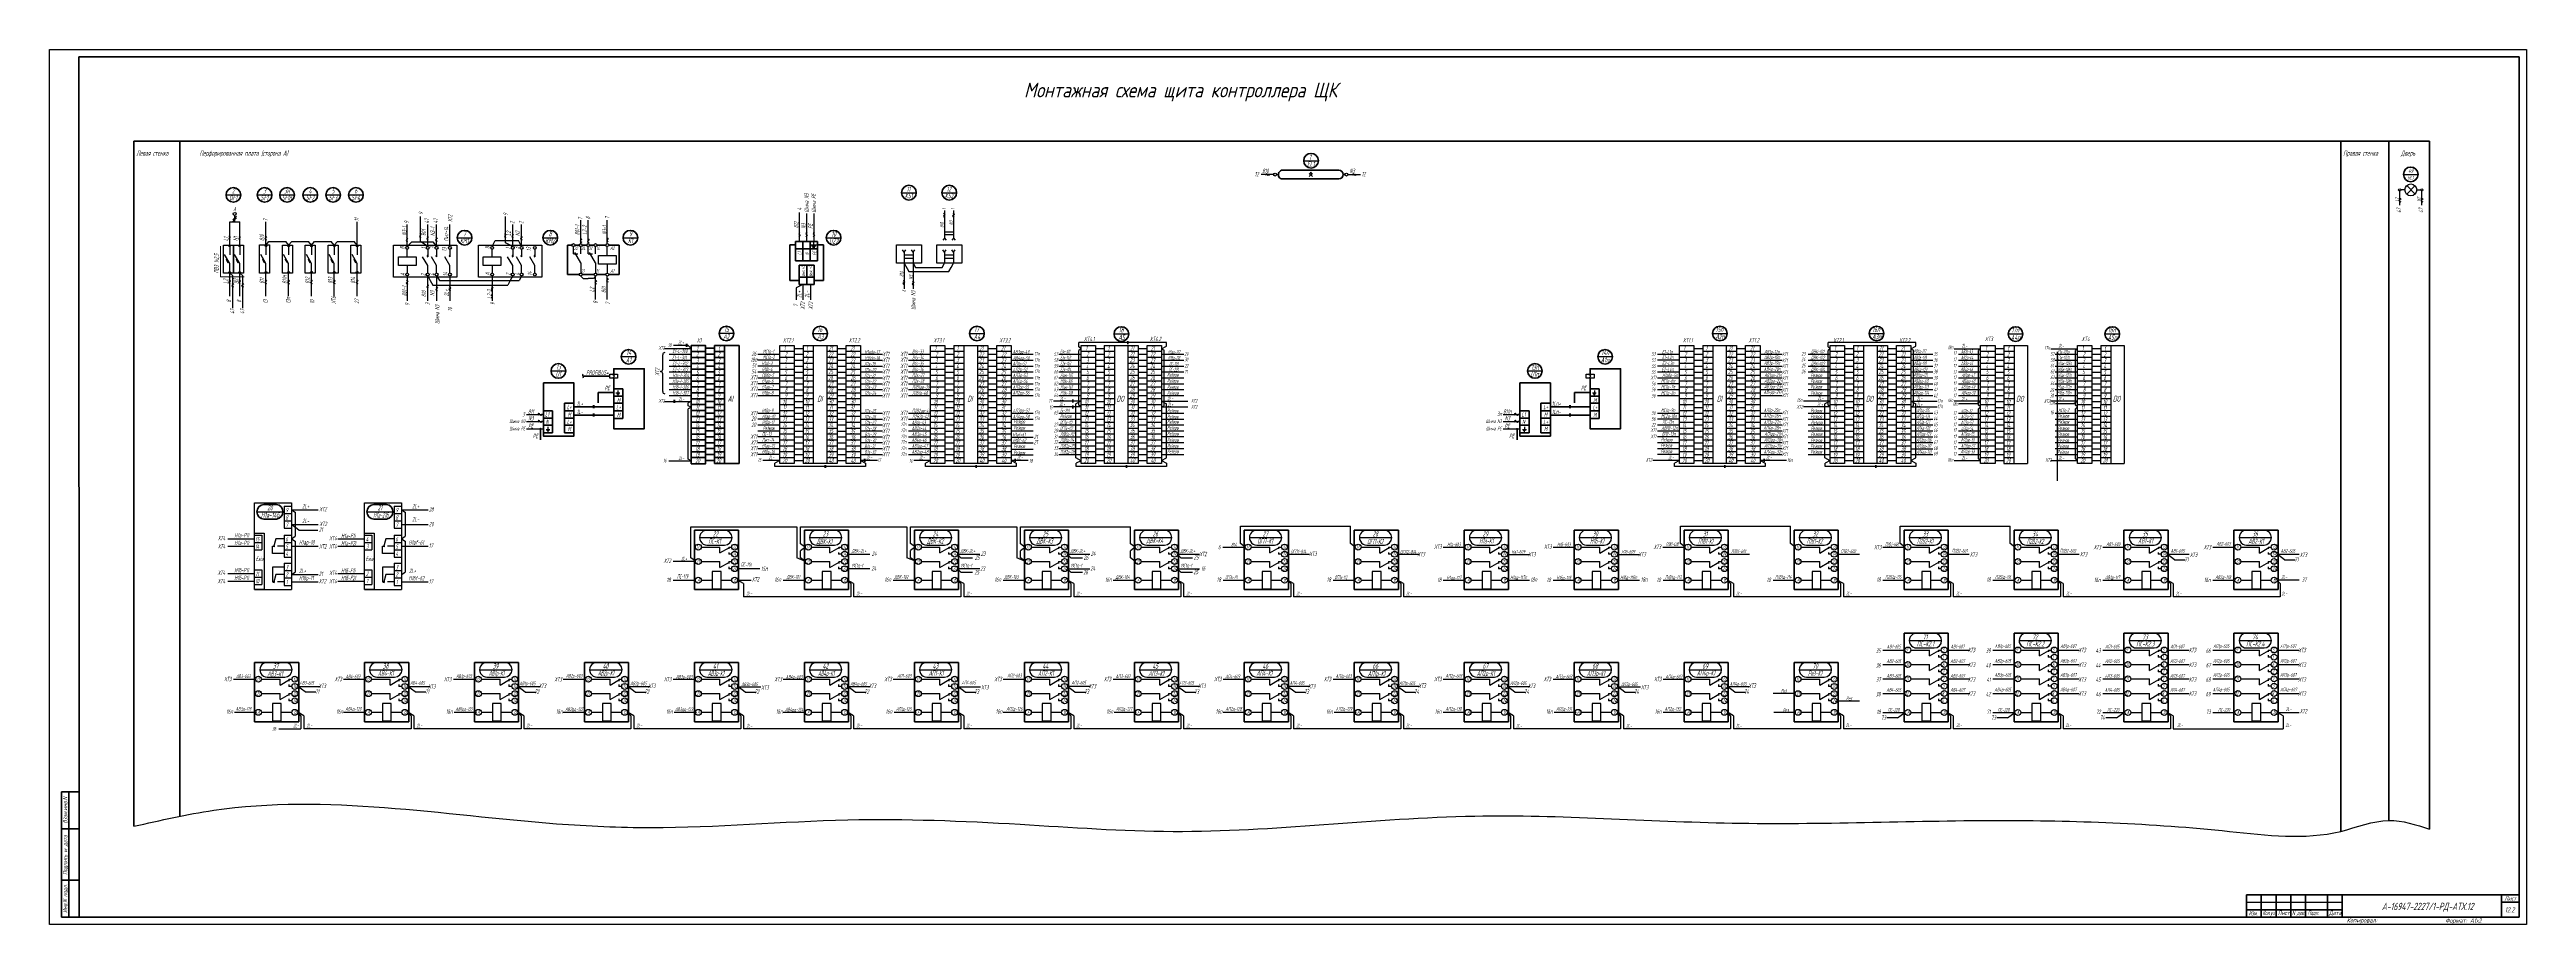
# Model space of a CAD drawing. Header units: millimetres. Extents: x -338 to 6826, y -8218 to 3153.
# Drawn here: x 2037 to 3719, y -4901 to -4307 of the extents above; entities that cross this region are included whole.
import ezdxf
from ezdxf.enums import TextEntityAlignment as Align

# ---------------------------------------------------------------- set-up
doc = ezdxf.new("R2010")
doc.units = ezdxf.units.MM
doc.layers.get('Defpoints').update_dxf_attribs({"color": 251})
for name, color, linetype, lineweight in [('RAZMER', 5, 'Continuous', 20), ('Выноска', 137, 'Continuous', 20), ('Датчики', 31, 'Continuous', 50), ('Обводка', 6, 'Continuous', 25), ('Размерная', 4, 'Continuous', 25), ('Рамка тонкая', 5, 'Continuous', 25), ('Текст_КИП', 2, 'Continuous', 25), ('Толст.рамка', 7, 'Continuous', 60)]:
    doc.layers.add(name, color=color, linetype=linetype, lineweight=lineweight)
doc.layers.add('ТЕКСТ', color=2, linetype='Continuous')
doc.layers.add('Текст.', color=51, linetype='Continuous')
doc.styles.add('Simplex', font='simplex.shx', dxfattribs={"width": 0.7, "oblique": 15})

# ---------------------------------------------------------------- blocks, each defined once
blk = doc.blocks.new('бирка')
at = {"color": 0, "linetype": 'ByBlock', "lineweight": -3}
blk.add_line((0, 0), (22, 0), dxfattribs=at)
at = {"color": 0, "linetype": 'ByBlock', "lineweight": 30}
blk.add_lwpolyline([(5, -5), (17, -5, 1), (17, 5), (5, 5, 1)], format="xyb", close=True, dxfattribs=at)

msp = doc.modelspace()

# ---------------------------------------------------------------- hatches: boundary and pattern name
at = {"ltscale": 0.3}
msp.add_hatch(color=256, dxfattribs=at).paths.add_polyline_path([(2893, -4391.1, 1), (2893.8, -4391.1, 1)])

# ---------------------------------------------------------------- linework, layer by layer
at = {"color": 5, "lineweight": 60}
for p, q in [((2094.2, -4369.7), (3653.2, -4369.7)), ((2094.2, -4834.8), (2094.2, -4369.7)), ((2125.5, -4828), (2125.5, -4369.7)), ((3592.8, -4369.7), (3592.8, -4838.2)), ((3625.5, -4369.7), (3625.5, -4830.8)), ((3653.2, -4369.7), (3653.2, -4836.7))]:
    msp.add_line(p, q, dxfattribs=at)
at = {"lineweight": 40}
for p, q in [((2874.4, -4389.3), (2912.4, -4389.3)), ((2874.4, -4395.3), (2912.4, -4395.3)), ((2892.3, -4393.6), (2894.5, -4391.5)), ((2892.3, -4391.5), (2894.5, -4393.6)), ((2388.7, -4440.2), (2391.7, -4440.2)), ((2388.7, -4460.2), (2388.7, -4440.2)), ((2393.7, -4440.2), (2396.7, -4440.2)), ((2398.7, -4440.2), (2401.7, -4440.2)), ((2403.7, -4440.2), (2406.7, -4440.2)), ((2408.7, -4440.2), (2414.7, -4440.2)), ((2416.7, -4440.2), (2423.7, -4440.2)), ((2423.7, -4440.2), (2423.7, -4460.2)), ((2539.7, -4440.1), (2539.7, -4464.2)), ((2543.5, -4440.1), (2539.7, -4440.1)), ((2543.5, -4450.9), (2543.5, -4437.7)), ((2558.5, -4437.7), (2543.5, -4437.7)), ((2548.5, -4450.9), (2548.5, -4437.7)), ((2553.5, -4450.9), (2553.5, -4437.7)), ((2558.5, -4450.9), (2558.5, -4437.7)), ((2562.5, -4440.1), (2558.5, -4440.1)), ((2562.5, -4464.2), (2562.5, -4440.1)), ((2558.5, -4442.7), (2543.5, -4442.7)), ((2558.5, -4450.9), (2543.5, -4450.9)), ((2556.1, -4453.7), (2546.1, -4453.7)), ((2546.1, -4466.9), (2546.1, -4453.7)), ((2551.1, -4466.9), (2551.1, -4453.7)), ((2556.1, -4466.9), (2556.1, -4453.7)), ((2396.7, -4460.2), (2388.7, -4460.2)), ((2406.7, -4460.2), (2398.7, -4460.2)), ((2414.7, -4460.2), (2408.7, -4460.2)), ((2423.7, -4460.2), (2416.7, -4460.2)), ((2539.7, -4464.2), (2546.1, -4464.2)), ((2556.1, -4461.9), (2546.1, -4461.9)), ((2546.1, -4466.9), (2556.1, -4466.9)), ((2556.1, -4464.2), (2562.5, -4464.2)), ((2472.7, -4512.4), (2482.4, -4512.4)), ((2472.7, -4516.4), (2482.4, -4516.4)), ((2472.7, -4520.5), (2482.4, -4520.5)), ((2472.7, -4524.5), (2482.4, -4524.5)), ((2482.4, -4510.2), (2488.4, -4510.2)), ((2482.4, -4514.3), (2488.4, -4514.3)), ((2482.4, -4518.3), (2488.4, -4518.3)), ((2482.4, -4522.3), (2488.4, -4522.3)), ((2488.4, -4508.3), (2488.4, -4588.5)), ((2488.4, -4508.3), (2505.2, -4508.3)), ((2488.4, -4512.4), (2495.3, -4512.4)), ((2488.4, -4516.4), (2495.3, -4516.4)), ((2488.4, -4520.5), (2495.3, -4520.5)), ((2488.4, -4524.5), (2495.3, -4524.5)), ((2495.3, -4588.5), (2495.3, -4508.3)), ((2505.2, -4508.3), (2505.2, -4588.5)), ((2420.1, -4540.3), (2409.4, -4540.3)), ((2409.4, -4547.3), (2409.4, -4540.3)), ((2420.1, -4537.7), (2426.3, -4537.7)), ((2426.3, -4537.7), (2426.3, -4557.8)), ((2472.7, -4528.5), (2482.4, -4528.5)), ((2472.7, -4532.5), (2482.4, -4532.5)), ((2472.7, -4536.5), (2482.4, -4536.5)), ((2472.7, -4540.5), (2482.4, -4540.5)), ((2482.4, -4526.3), (2488.4, -4526.3)), ((2482.4, -4530.3), (2488.4, -4530.3)), ((2482.4, -4534.3), (2488.4, -4534.3)), ((2482.4, -4538.3), (2488.4, -4538.3)), ((2488.4, -4528.5), (2495.3, -4528.5)), ((2488.4, -4532.5), (2495.3, -4532.5)), ((2488.4, -4536.5), (2495.3, -4536.5)), ((2488.4, -4540.5), (2495.3, -4540.5)), ((3083.1, -4540.3), (3072.5, -4540.3)), ((3072.5, -4547.3), (3072.5, -4540.3)), ((3083.1, -4537.7), (3089.3, -4537.7)), ((3089.3, -4537.7), (3089.3, -4557.8)), ((2372.3, -4552.6), (2378.5, -4552.6)), ((2372.3, -4557.6), (2378.5, -4557.6)), ((2378.5, -4552.6), (2378.5, -4567.6)), ((2386.7, -4547.4), (2393, -4547.4)), ((2386.7, -4547.4), (2386.7, -4567.6)), ((2386.7, -4552.6), (2393, -4552.6)), ((2386.7, -4557.6), (2393, -4557.6)), ((2393, -4549.9), (2420.1, -4549.9)), ((2393, -4555.6), (2420.1, -4555.6)), ((2420.1, -4542.8), (2426.3, -4542.8)), ((2420.1, -4547.6), (2426.3, -4547.6)), ((2420.1, -4552.8), (2426.3, -4552.8)), ((2420.1, -4557.8), (2426.3, -4557.8)), ((2472.7, -4544.5), (2482.4, -4544.5)), ((2472.7, -4548.5), (2482.4, -4548.5)), ((2472.7, -4552.5), (2482.4, -4552.5)), ((2472.7, -4556.5), (2482.4, -4556.5)), ((2482.4, -4542.3), (2488.4, -4542.3)), ((2482.4, -4546.3), (2488.4, -4546.3)), ((2482.4, -4550.4), (2488.4, -4550.4)), ((2482.4, -4554.3), (2488.4, -4554.3)), ((2488.4, -4544.5), (2495.3, -4544.5)), ((2488.4, -4548.5), (2495.3, -4548.5)), ((2488.4, -4552.5), (2495.3, -4552.5)), ((2488.4, -4556.5), (2495.3, -4556.5)), ((3035.4, -4552.6), (3041.6, -4552.6)), ((3035.4, -4557.6), (3041.6, -4557.6)), ((3041.6, -4552.6), (3041.6, -4567.6)), ((3049.7, -4547.4), (3056.1, -4547.4)), ((3049.7, -4547.4), (3049.7, -4567.6)), ((3049.7, -4552.6), (3056.1, -4552.6)), ((3049.7, -4557.6), (3056.1, -4557.6)), ((3056.1, -4549.9), (3083.1, -4549.9)), ((3056.1, -4555.6), (3083.1, -4555.6)), ((3083.1, -4542.8), (3089.3, -4542.8)), ((3083.1, -4547.6), (3089.3, -4547.6)), ((3083.1, -4552.8), (3089.3, -4552.8)), ((3083.1, -4557.8), (3089.3, -4557.8)), ((2370.4, -4565), (2370.4, -4572.5)), ((2372.3, -4562.5), (2378.5, -4562.5)), ((2372.3, -4567.6), (2378.5, -4567.6)), ((2386.7, -4562.5), (2393, -4562.5)), ((2386.7, -4567.6), (2393, -4567.6)), ((2472.7, -4560.5), (2482.4, -4560.5)), ((2472.7, -4564.5), (2482.4, -4564.5)), ((2472.7, -4568.5), (2482.4, -4568.5)), ((2472.7, -4572.5), (2482.4, -4572.5)), ((2482.4, -4558.3), (2488.4, -4558.3)), ((2482.4, -4562.3), (2488.4, -4562.3)), ((2482.4, -4566.3), (2488.4, -4566.3)), ((2482.4, -4570.3), (2488.4, -4570.3)), ((2482.4, -4574.4), (2488.4, -4574.4)), ((2488.4, -4560.5), (2495.3, -4560.5)), ((2488.4, -4564.5), (2495.3, -4564.5)), ((2488.4, -4568.5), (2495.3, -4568.5)), ((2488.4, -4572.5), (2495.3, -4572.5)), ((3033.5, -4565), (3033.5, -4572.5)), ((3035.4, -4562.5), (3041.6, -4562.5)), ((3035.4, -4567.6), (3041.6, -4567.6)), ((3049.7, -4562.5), (3056.1, -4562.5)), ((3049.7, -4567.6), (3056.1, -4567.6)), ((2472.7, -4576.5), (2482.4, -4576.5)), ((2472.7, -4580.5), (2482.4, -4580.5)), ((2472.7, -4584.5), (2482.4, -4584.5)), ((2482.4, -4578.3), (2488.4, -4578.3)), ((2482.4, -4582.3), (2488.4, -4582.3)), ((2482.4, -4586.4), (2488.4, -4586.4)), ((2488.4, -4576.5), (2495.3, -4576.5)), ((2488.4, -4580.5), (2495.3, -4580.5)), ((2488.4, -4584.5), (2495.3, -4584.5)), ((2488.4, -4588.5), (2505.2, -4588.5)), ((2474.9, -4633.8), (2474.9, -4674.1)), ((2474.9, -4633.8), (2504.9, -4633.8)), ((2474.9, -4633.8), (2504.9, -4633.8)), ((2504.9, -4633.8), (2504.9, -4674.1)), ((2549.5, -4633.8), (2549.5, -4674.1)), ((2549.5, -4633.8), (2579.5, -4633.8)), ((2549.5, -4633.8), (2579.5, -4633.8)), ((2579.5, -4633.8), (2579.5, -4674.1)), ((2624.2, -4633.8), (2624.2, -4674.1)), ((2624.2, -4633.8), (2654.2, -4633.8)), ((2624.2, -4633.8), (2654.2, -4633.8)), ((2654.2, -4633.8), (2654.2, -4674.1)), ((2698.9, -4633.8), (2698.9, -4674.1)), ((2698.9, -4633.8), (2728.9, -4633.8)), ((2698.9, -4633.8), (2728.9, -4633.8)), ((2728.9, -4633.8), (2728.9, -4674.1)), ((2773.6, -4633.8), (2773.6, -4674.1)), ((2773.6, -4633.8), (2803.6, -4633.8)), ((2773.6, -4633.8), (2803.6, -4633.8)), ((2803.6, -4633.8), (2803.6, -4674.1)), ((2848.2, -4633.8), (2848.2, -4674.1)), ((2848.2, -4633.8), (2878.2, -4633.8)), ((2848.2, -4633.8), (2878.2, -4633.8)), ((2878.2, -4633.8), (2878.2, -4674.1)), ((2922.9, -4633.8), (2922.9, -4674.1)), ((2922.9, -4633.8), (2952.9, -4633.8)), ((2922.9, -4633.8), (2952.9, -4633.8)), ((2952.9, -4633.8), (2952.9, -4674.1)), ((2997.6, -4633.8), (2997.6, -4674.1)), ((2997.6, -4633.8), (3027.6, -4633.8)), ((2997.6, -4633.8), (3027.6, -4633.8)), ((3027.6, -4633.8), (3027.6, -4674.1)), ((3072.3, -4633.8), (3072.3, -4674.1)), ((3072.3, -4633.8), (3102.3, -4633.8)), ((3072.3, -4633.8), (3102.3, -4633.8)), ((3102.3, -4633.8), (3102.3, -4674.1)), ((3146.9, -4633.8), (3146.9, -4674.1)), ((3146.9, -4633.8), (3176.9, -4633.8)), ((3146.9, -4633.8), (3176.9, -4633.8)), ((3176.9, -4633.8), (3176.9, -4674.1)), ((3221.6, -4633.8), (3221.6, -4674.1)), ((3221.6, -4633.8), (3251.6, -4633.8)), ((3221.6, -4633.8), (3251.6, -4633.8)), ((3251.6, -4633.8), (3251.6, -4674.1)), ((3296.3, -4633.8), (3296.3, -4674.1)), ((3296.3, -4633.8), (3326.3, -4633.8)), ((3296.3, -4633.8), (3326.3, -4633.8)), ((3326.3, -4633.8), (3326.3, -4674.1)), ((3371, -4633.8), (3371, -4674.1)), ((3371, -4633.8), (3401, -4633.8)), ((3371, -4633.8), (3401, -4633.8)), ((3401, -4633.8), (3401, -4674.1)), ((3445.6, -4633.8), (3445.6, -4674.1)), ((3445.6, -4633.8), (3475.6, -4633.8)), ((3445.6, -4633.8), (3475.6, -4633.8)), ((3475.6, -4633.8), (3475.6, -4674.1)), ((3520.3, -4633.8), (3520.3, -4674.1)), ((3520.3, -4633.8), (3550.3, -4633.8)), ((3520.3, -4633.8), (3550.3, -4633.8)), ((3550.3, -4633.8), (3550.3, -4674.1)), ((2474.9, -4674.1), (2504.9, -4674.1)), ((2474.9, -4674.1), (2504.9, -4674.1)), ((2549.5, -4674.1), (2579.5, -4674.1)), ((2549.5, -4674.1), (2579.5, -4674.1)), ((2624.2, -4674.1), (2654.2, -4674.1)), ((2624.2, -4674.1), (2654.2, -4674.1)), ((2698.9, -4674.1), (2728.9, -4674.1)), ((2698.9, -4674.1), (2728.9, -4674.1)), ((2773.6, -4674.1), (2803.6, -4674.1)), ((2773.6, -4674.1), (2803.6, -4674.1)), ((2848.2, -4674.1), (2878.2, -4674.1)), ((2848.2, -4674.1), (2878.2, -4674.1)), ((2922.9, -4674.1), (2952.9, -4674.1)), ((2922.9, -4674.1), (2952.9, -4674.1)), ((2997.6, -4674.1), (3027.6, -4674.1)), ((2997.6, -4674.1), (3027.6, -4674.1)), ((3072.3, -4674.1), (3102.3, -4674.1)), ((3072.3, -4674.1), (3102.3, -4674.1)), ((3146.9, -4674.1), (3176.9, -4674.1)), ((3146.9, -4674.1), (3176.9, -4674.1)), ((3221.6, -4674.1), (3251.6, -4674.1)), ((3221.6, -4674.1), (3251.6, -4674.1)), ((3296.3, -4674.1), (3326.3, -4674.1)), ((3296.3, -4674.1), (3326.3, -4674.1)), ((3371, -4674.1), (3401, -4674.1)), ((3371, -4674.1), (3401, -4674.1)), ((3445.6, -4674.1), (3475.6, -4674.1)), ((3445.6, -4674.1), (3475.6, -4674.1)), ((3520.3, -4674.1), (3550.3, -4674.1)), ((3520.3, -4674.1), (3550.3, -4674.1)), ((3296.3, -4703.7), (3296.3, -4763.9)), ((3296.3, -4703.7), (3326.3, -4703.7)), ((3296.3, -4703.7), (3326.3, -4703.7)), ((3326.3, -4703.7), (3326.3, -4763.9)), ((3371, -4703.7), (3371, -4763.9)), ((3371, -4703.7), (3401, -4703.7)), ((3371, -4703.7), (3401, -4703.7)), ((3401, -4703.7), (3401, -4763.9)), ((3445.6, -4703.7), (3445.6, -4763.9)), ((3445.6, -4703.7), (3475.6, -4703.7)), ((3445.6, -4703.7), (3475.6, -4703.7)), ((3475.6, -4703.7), (3475.6, -4763.9)), ((3520.3, -4703.7), (3520.3, -4763.9)), ((3520.3, -4703.7), (3550.3, -4703.7)), ((3520.3, -4703.7), (3550.3, -4703.7)), ((3550.3, -4703.7), (3550.3, -4763.9)), ((2176.2, -4723.5), (2176.2, -4763.8)), ((2176.2, -4723.5), (2206.2, -4723.5)), ((2176.2, -4723.5), (2206.2, -4723.5)), ((2206.2, -4723.5), (2206.2, -4763.8)), ((2250.9, -4723.5), (2250.9, -4763.8)), ((2250.9, -4723.5), (2280.9, -4723.5)), ((2250.9, -4723.5), (2280.9, -4723.5)), ((2280.9, -4723.5), (2280.9, -4763.8)), ((2325.5, -4723.5), (2325.5, -4763.8)), ((2325.5, -4723.5), (2355.5, -4723.5)), ((2325.5, -4723.5), (2355.5, -4723.5)), ((2355.5, -4723.5), (2355.5, -4763.8)), ((2400.2, -4723.5), (2400.2, -4763.8)), ((2400.2, -4723.5), (2430.2, -4723.5)), ((2400.2, -4723.5), (2430.2, -4723.5)), ((2430.2, -4723.5), (2430.2, -4763.8)), ((2474.9, -4723.5), (2474.9, -4763.8)), ((2474.9, -4723.5), (2504.9, -4723.5)), ((2474.9, -4723.5), (2504.9, -4723.5)), ((2504.9, -4723.5), (2504.9, -4763.8)), ((2549.5, -4723.5), (2549.5, -4763.8)), ((2549.5, -4723.5), (2579.6, -4723.5)), ((2549.5, -4723.5), (2579.6, -4723.5)), ((2579.5, -4723.5), (2579.5, -4763.8)), ((2624.2, -4723.5), (2624.2, -4763.8)), ((2624.2, -4723.5), (2654.2, -4723.5)), ((2624.2, -4723.5), (2654.2, -4723.5)), ((2654.2, -4723.5), (2654.2, -4763.8)), ((2698.9, -4723.5), (2698.9, -4763.8)), ((2698.9, -4723.5), (2728.9, -4723.5)), ((2698.9, -4723.5), (2728.9, -4723.5)), ((2728.9, -4723.5), (2728.9, -4763.8)), ((2773.6, -4723.5), (2773.6, -4763.8)), ((2773.6, -4723.5), (2803.6, -4723.5)), ((2773.6, -4723.5), (2803.6, -4723.5)), ((2803.6, -4723.5), (2803.6, -4763.8)), ((2848.2, -4723.5), (2848.2, -4763.8)), ((2848.2, -4723.5), (2878.2, -4723.5)), ((2848.2, -4723.5), (2878.2, -4723.5)), ((2878.2, -4723.5), (2878.2, -4763.8)), ((2922.9, -4723.5), (2922.9, -4763.8)), ((2922.9, -4723.5), (2952.9, -4723.5)), ((2922.9, -4723.5), (2952.9, -4723.5)), ((2952.9, -4723.5), (2952.9, -4763.8)), ((2997.6, -4723.5), (2997.6, -4763.8)), ((2997.6, -4723.5), (3027.6, -4723.5)), ((2997.6, -4723.5), (3027.6, -4723.5)), ((3027.6, -4723.5), (3027.6, -4763.8)), ((3072.3, -4723.5), (3072.3, -4763.8)), ((3072.3, -4723.5), (3102.3, -4723.5)), ((3072.3, -4723.5), (3102.3, -4723.5)), ((3102.3, -4723.5), (3102.3, -4763.8)), ((3146.9, -4723.5), (3146.9, -4763.8)), ((3146.9, -4723.5), (3176.9, -4723.5)), ((3146.9, -4723.5), (3176.9, -4723.5)), ((3176.9, -4723.5), (3176.9, -4763.8)), ((3221.6, -4723.5), (3221.6, -4763.8)), ((3221.6, -4723.5), (3251.6, -4723.5)), ((3221.6, -4723.5), (3251.6, -4723.5)), ((3251.6, -4723.5), (3251.6, -4763.8)), ((2176.2, -4763.8), (2206.2, -4763.8)), ((2176.2, -4763.8), (2206.2, -4763.8)), ((2250.9, -4763.8), (2280.9, -4763.8)), ((2250.9, -4763.8), (2280.9, -4763.8)), ((2325.5, -4763.8), (2355.5, -4763.8)), ((2325.5, -4763.8), (2355.5, -4763.8)), ((2400.2, -4763.8), (2430.2, -4763.8)), ((2400.2, -4763.8), (2430.2, -4763.8)), ((2474.9, -4763.8), (2504.9, -4763.8)), ((2474.9, -4763.8), (2504.9, -4763.8)), ((2549.5, -4763.8), (2579.6, -4763.8)), ((2549.5, -4763.8), (2579.6, -4763.8)), ((2624.2, -4763.8), (2654.2, -4763.8)), ((2624.2, -4763.8), (2654.2, -4763.8)), ((2698.9, -4763.8), (2728.9, -4763.8)), ((2698.9, -4763.8), (2728.9, -4763.8)), ((2773.6, -4763.8), (2803.6, -4763.8)), ((2773.6, -4763.8), (2803.6, -4763.8)), ((2848.2, -4763.8), (2878.2, -4763.8)), ((2848.2, -4763.8), (2878.2, -4763.8)), ((2922.9, -4763.8), (2952.9, -4763.8)), ((2922.9, -4763.8), (2952.9, -4763.8)), ((2997.6, -4763.8), (3027.6, -4763.8)), ((2997.6, -4763.8), (3027.6, -4763.8)), ((3072.3, -4763.8), (3102.3, -4763.8)), ((3072.3, -4763.8), (3102.3, -4763.8)), ((3146.9, -4763.8), (3176.9, -4763.8)), ((3146.9, -4763.8), (3176.9, -4763.8)), ((3221.6, -4763.8), (3251.6, -4763.8)), ((3221.6, -4763.8), (3251.6, -4763.8)), ((3296.3, -4763.9), (3326.3, -4763.9)), ((3296.3, -4763.9), (3326.3, -4763.9)), ((3371, -4763.9), (3401, -4763.9)), ((3371, -4763.9), (3401, -4763.9)), ((3445.6, -4763.9), (3475.6, -4763.9)), ((3445.6, -4763.9), (3475.6, -4763.9)), ((3520.3, -4763.9), (3550.3, -4763.9)), ((3520.3, -4763.9), (3550.3, -4763.9))]:
    msp.add_line(p, q, dxfattribs=at)
at = {"color": 0, "linetype": 'ByBlock'}
for p, q in [((2888.6, -4382.9), (2898.5, -4382.9)), ((2409.7, -4447.2), (2421.7, -4447.2)), ((2409.7, -4453.2), (2409.7, -4447.2)), ((2421.7, -4453.2), (2409.7, -4453.2)), ((2421.7, -4447.2), (2421.7, -4453.2)), ((2177.8, -4621.3), (2195.5, -4621.3)), ((2252.4, -4621.3), (2270.1, -4621.3))]:
    msp.add_line(p, q, dxfattribs=at)
at = {"color": 7}
for p, q in [((2156.8, -4406.1), (2166.8, -4406.1)), ((2178, -4406.1), (2188, -4406.1)), ((2193.2, -4406.1), (2203.2, -4406.1)), ((2209, -4406.1), (2218.9, -4406.1)), ((2224.5, -4406.1), (2234.4, -4406.1)), ((2240, -4406.1), (2249.9, -4406.1)), ((3635.5, -4392.2), (3645.4, -4392.2)), ((2397.7, -4439.2), (2397.7, -4423.2)), ((2402.7, -4439.2), (2402.7, -4423.2)), ((2415.7, -4439.2), (2415.7, -4423.2)), ((2546.1, -4418.1), (2546.1, -4437.7)), ((2551, -4418.8), (2551, -4437.7)), ((2555.9, -4418.8), (2555.9, -4437.7)), ((2159.3, -4440.2), (2159.3, -4424.5)), ((2166.1, -4440.2), (2166.1, -4424.5)), ((2183.9, -4440.2), (2183.9, -4424.5)), ((2183.9, -4440.2), (2185.9, -4437.8)), ((2185.9, -4437.8), (2197.3, -4437.8)), ((2199.4, -4440.2), (2197.3, -4437.8)), ((2199.3, -4440.2), (2201.4, -4437.8)), ((2201.4, -4437.8), (2212.8, -4437.8)), ((2214.8, -4440.2), (2212.8, -4437.8)), ((2214.8, -4440.2), (2216.9, -4437.8)), ((2216.9, -4437.8), (2228.3, -4437.8)), ((2230.3, -4440.2), (2228.3, -4437.8)), ((2230.3, -4440.2), (2232.4, -4437.8)), ((2232.4, -4437.8), (2243.8, -4437.8)), ((2245.8, -4440.2), (2243.8, -4437.8)), ((2245.8, -4440.2), (2245.8, -4424.5)), ((2313.8, -4435.2), (2323.7, -4435.2)), ((2372, -4435.2), (2381.9, -4435.2)), ((2426.5, -4435.2), (2436.4, -4435.2)), ((2564.5, -4435.2), (2574.4, -4435.2)), ((2159.3, -4441.3), (2159.3, -4446.8)), ((2159.3, -4458), (2159.3, -4452.6)), ((2166.1, -4441.3), (2166.1, -4446.8)), ((2166.1, -4458), (2166.1, -4452.6)), ((2183.9, -4441.3), (2183.9, -4446.8)), ((2183.9, -4458), (2183.9, -4452.6)), ((2199.3, -4441.3), (2199.3, -4446.8)), ((2199.3, -4458.1), (2199.3, -4452.6)), ((2214.8, -4441.3), (2214.8, -4446.8)), ((2214.8, -4458), (2214.8, -4452.6)), ((2230.3, -4441.3), (2230.3, -4446.8)), ((2230.3, -4458), (2230.3, -4452.6)), ((2245.8, -4441.3), (2245.8, -4446.8)), ((2245.8, -4458), (2245.8, -4452.6)), ((2392.7, -4446.2), (2392.7, -4441.2)), ((2392.7, -4446.2), (2395.7, -4446.2)), ((2397.7, -4452.2), (2393.7, -4445.2)), ((2397.7, -4446.2), (2397.7, -4441.2)), ((2397.7, -4452.2), (2397.7, -4459.2)), ((2402.7, -4446.2), (2402.7, -4441.2)), ((2402.7, -4446.2), (2405.7, -4446.2)), ((2407.7, -4452.2), (2403.7, -4445.2)), ((2407.7, -4446.2), (2407.7, -4441.2)), ((2407.7, -4452.2), (2407.7, -4459.2)), ((2415.7, -4447.2), (2415.7, -4441.2)), ((2415.7, -4453.2), (2415.7, -4459.2)), ((2159.3, -4474.8), (2159.3, -4459.2)), ((2161.4, -4482.9), (2161.4, -4461)), ((2166.1, -4474.8), (2166.1, -4459.2)), ((2168.2, -4482.9), (2168.2, -4461)), ((2183.9, -4474.8), (2183.9, -4459.2)), ((2199.3, -4474.9), (2199.3, -4459.2)), ((2214.8, -4474.8), (2214.8, -4459.2)), ((2230.3, -4474.8), (2230.3, -4459.2)), ((2245.8, -4474.8), (2245.8, -4459.2)), ((2407.7, -4477.2), (2407.7, -4461.2)), ((2415.7, -4477.2), (2415.7, -4461.2)), ((2548.5, -4466.9), (2543.9, -4469.2)), ((2543.9, -4469.2), (2543.9, -4477.3)), ((2548.5, -4466.9), (2548.5, -4477.3)), ((2553.6, -4466.9), (2553.6, -4477.3)), ((3330.3, -4510.5), (3348.3, -4510.5)), ((3396, -4510.5), (3414, -4510.5)), ((3348.3, -4546.1), (3330.3, -4546.1)), ((3414, -4546.1), (3396, -4546.1)), ((3330.3, -4586.5), (3348.3, -4586.5)), ((3396, -4586.5), (3414, -4586.5))]:
    msp.add_line(p, q, dxfattribs=at)
for p, q in [((2615.5, -4404.6), (2625.5, -4404.6)), ((2642.9, -4404.6), (2652.9, -4404.6)), ((2163.9, -4420.5), (2161.5, -4423)), ((2163.9, -4421.7), (2161.5, -4424.2)), ((2162.7, -4424.5), (2162.7, -4420)), ((2644.7, -4416.8), (2644.7, -4435.4)), ((2650.8, -4416.8), (2650.8, -4435.4)), ((2159.3, -4424.5), (2166.1, -4424.5)), ((2279.8, -4441.1), (2279.8, -4426.1)), ((2293.8, -4441.1), (2293.8, -4426.1)), ((2299.8, -4441.1), (2299.8, -4426.1)), ((2308.8, -4441.1), (2308.8, -4426.1)), ((2351.5, -4441.1), (2351.5, -4426.1)), ((2357.5, -4441.1), (2357.5, -4426.1)), ((2644.7, -4435.4), (2643.5, -4436.8)), ((2644.7, -4435.4), (2645.8, -4436.8)), ((2650.8, -4435.4), (2649.7, -4436.8)), ((2650.8, -4435.4), (2652, -4436.8)), ((2156.9, -4450), (2157.6, -4449.6)), ((2156.9, -4450), (2158.1, -4452.1)), ((2158.1, -4452.1), (2158.8, -4451.7)), ((2163.7, -4450), (2164.4, -4449.6)), ((2163.7, -4450), (2164.9, -4452.1)), ((2164.9, -4452.1), (2165.6, -4451.7)), ((2181.5, -4450), (2182.2, -4449.6)), ((2181.5, -4450), (2182.7, -4452.1)), ((2182.7, -4452.1), (2183.4, -4451.7)), ((2197, -4450), (2197.6, -4449.7)), ((2197, -4450), (2198.2, -4452.1)), ((2198.2, -4452.1), (2198.8, -4451.7)), ((2212.5, -4450), (2213.2, -4449.6)), ((2212.5, -4450), (2213.7, -4452.1)), ((2213.7, -4452.1), (2214.3, -4451.7)), ((2228, -4450), (2228.6, -4449.6)), ((2228, -4450), (2229.2, -4452.1)), ((2229.2, -4452.1), (2229.8, -4451.7)), ((2243.5, -4450), (2244.1, -4449.6)), ((2243.5, -4450), (2244.7, -4452.1)), ((2244.7, -4452.1), (2245.3, -4451.7)), ((2617.2, -4444.9), (2616.1, -4443.5)), ((2617.2, -4444.9), (2618.4, -4443.5)), ((2617.2, -4444.9), (2617.2, -4469.9)), ((2623.4, -4444.9), (2622.3, -4443.5)), ((2623.4, -4444.9), (2624.6, -4443.5)), ((2623.4, -4444.9), (2623.4, -4469.9)), ((2644.7, -4444.9), (2643.5, -4443.5)), ((2644.7, -4444.9), (2645.8, -4443.5)), ((2644.7, -4444.9), (2644.7, -4452.5)), ((2650.8, -4444.9), (2649.7, -4443.5)), ((2650.8, -4444.9), (2652, -4443.5)), ((2650.8, -4444.9), (2650.8, -4452.5)), ((2159.3, -4459.2), (2161.4, -4461)), ((2166.1, -4459.2), (2168.2, -4461)), ((2795.5, -4506.4), (2736, -4506.4)), ((2736, -4509.2), (2736, -4506.4)), ((2795.5, -4508.7), (2795.5, -4506.4)), ((3304.2, -4506.4), (3244.7, -4506.4)), ((3244.7, -4509.2), (3244.7, -4506.4)), ((3304.2, -4508.7), (3304.2, -4506.4)), ((2454.6, -4510.4), (2472.7, -4510.4)), ((2457.6, -4510.4), (2472.7, -4510.4)), ((2457.6, -4514.2), (2472.7, -4514.2)), ((2457.6, -4518.3), (2472.7, -4518.3)), ((2457.6, -4522.3), (2472.7, -4522.3)), ((2470.7, -4508.3), (2460.7, -4508.3)), ((2470.7, -4508.3), (2472.7, -4510.4)), ((2517.9, -4514.2), (2532.9, -4514.2)), ((2517.9, -4518.1), (2532.9, -4518.1)), ((2517.9, -4522.2), (2532.9, -4522.2)), ((2532.9, -4512.3), (2542.7, -4512.3)), ((2532.9, -4516.3), (2542.7, -4516.3)), ((2532.9, -4520.4), (2542.7, -4520.4)), ((2532.9, -4524.4), (2542.7, -4524.4)), ((2542.7, -4510.3), (2548.7, -4510.3)), ((2542.7, -4514.3), (2548.7, -4514.3)), ((2542.7, -4518.3), (2548.7, -4518.3)), ((2542.7, -4522.3), (2548.7, -4522.3)), ((2548.7, -4508.3), (2571.7, -4508.3)), ((2548.7, -4508.3), (2548.7, -4588.5)), ((2548.7, -4512.3), (2555.6, -4512.3)), ((2548.7, -4516.3), (2555.6, -4516.3)), ((2548.7, -4520.4), (2555.6, -4520.4)), ((2548.7, -4524.4), (2555.6, -4524.4)), ((2555.6, -4508.3), (2555.6, -4588.5)), ((2564.7, -4508.3), (2564.7, -4588.5)), ((2564.7, -4512.3), (2571.7, -4512.3)), ((2564.7, -4516.3), (2571.7, -4516.3)), ((2564.7, -4520.4), (2571.7, -4520.4)), ((2564.7, -4524.4), (2571.7, -4524.4)), ((2571.7, -4508.3), (2571.7, -4588.5)), ((2571.7, -4510.3), (2577.8, -4510.3)), ((2571.7, -4514.3), (2577.8, -4514.3)), ((2571.7, -4518.3), (2577.8, -4518.3)), ((2571.7, -4522.3), (2577.8, -4522.3)), ((2577.8, -4512.3), (2587.6, -4512.3)), ((2577.8, -4516.3), (2587.6, -4516.3)), ((2577.8, -4520.4), (2587.6, -4520.4)), ((2577.8, -4524.4), (2587.6, -4524.4)), ((2587.6, -4514.2), (2602.6, -4514.2)), ((2587.6, -4518.3), (2602.6, -4518.3)), ((2587.6, -4522.3), (2602.6, -4522.3)), ((2620.2, -4514.2), (2635.2, -4514.2)), ((2620.2, -4518.3), (2635.2, -4518.3)), ((2620.2, -4522.3), (2635.2, -4522.3)), ((2635.2, -4512.3), (2645, -4512.3)), ((2635.2, -4516.3), (2645, -4516.3)), ((2635.2, -4520.4), (2645, -4520.4)), ((2635.2, -4524.4), (2645, -4524.4)), ((2645, -4510.3), (2651, -4510.3)), ((2645, -4514.3), (2651, -4514.3)), ((2645, -4518.3), (2651, -4518.3)), ((2645, -4522.3), (2651, -4522.3)), ((2651, -4508.3), (2674.1, -4508.3)), ((2651, -4508.3), (2651, -4588.5)), ((2651, -4512.3), (2657.9, -4512.3)), ((2651, -4516.3), (2657.9, -4516.3)), ((2651, -4520.4), (2657.9, -4520.4)), ((2651, -4524.4), (2657.9, -4524.4)), ((2657.9, -4508.3), (2657.9, -4588.5)), ((2667.1, -4508.3), (2667, -4588.5)), ((2667.1, -4512.3), (2674.1, -4512.3)), ((2667.1, -4516.3), (2674.1, -4516.3)), ((2667.1, -4520.4), (2674.1, -4520.4)), ((2667.1, -4524.4), (2674.1, -4524.4)), ((2674.1, -4508.3), (2674, -4588.5)), ((2674.1, -4510.3), (2680.2, -4510.3)), ((2674.1, -4514.3), (2680.2, -4514.3)), ((2674.1, -4518.3), (2680.2, -4518.3)), ((2674.1, -4522.3), (2680.2, -4522.3)), ((2680.2, -4512.3), (2689.9, -4512.3)), ((2680.2, -4516.3), (2689.9, -4516.3)), ((2680.2, -4520.4), (2689.9, -4520.4)), ((2680.2, -4524.4), (2689.9, -4524.4)), ((2689.9, -4514.2), (2704.9, -4514.2)), ((2689.9, -4518.3), (2704.9, -4518.3)), ((2689.9, -4522.3), (2704.9, -4522.3)), ((2722.4, -4514.2), (2737.4, -4514.2)), ((2722.4, -4518.3), (2737.4, -4518.3)), ((2722.4, -4522.3), (2737.4, -4522.3)), ((2737.4, -4510.5), (2736, -4509.2)), ((2737.4, -4510.5), (2736, -4511.8)), ((2736, -4548.8), (2736, -4511.8)), ((2737.4, -4512.3), (2747.2, -4512.3)), ((2737.4, -4516.3), (2747.2, -4516.3)), ((2737.4, -4520.4), (2747.2, -4520.4)), ((2737.4, -4524.4), (2747.2, -4524.4)), ((2747.2, -4510.3), (2753.2, -4510.3)), ((2747.2, -4514.3), (2753.2, -4514.3)), ((2747.2, -4518.3), (2753.2, -4518.3)), ((2747.2, -4522.3), (2753.2, -4522.3)), ((2753.2, -4508.3), (2776.2, -4508.3)), ((2753.2, -4508.3), (2753.2, -4588.5)), ((2753.2, -4512.3), (2760.1, -4512.3)), ((2753.2, -4516.3), (2760.1, -4516.3)), ((2753.2, -4520.4), (2760.1, -4520.4)), ((2753.2, -4524.4), (2760.1, -4524.4)), ((2760.1, -4508.3), (2760, -4588.5)), ((2769.2, -4508.3), (2769.2, -4588.5)), ((2769.2, -4512.3), (2776.2, -4512.3)), ((2769.2, -4516.3), (2776.2, -4516.3)), ((2769.2, -4520.4), (2776.2, -4520.4)), ((2769.2, -4524.4), (2776.2, -4524.4)), ((2776.2, -4508.3), (2776.2, -4588.5)), ((2776.2, -4510.3), (2782.3, -4510.3)), ((2776.2, -4514.3), (2782.3, -4514.3)), ((2776.2, -4518.3), (2782.3, -4518.3)), ((2776.2, -4522.3), (2782.3, -4522.3)), ((2782.3, -4512.3), (2792.1, -4512.3)), ((2782.3, -4516.3), (2792.1, -4516.3)), ((2782.3, -4520.4), (2792.1, -4520.4)), ((2782.3, -4524.4), (2792.1, -4524.4)), ((2792.1, -4510.5), (2795.5, -4508.7)), ((2792.1, -4510.5), (2793.9, -4511.5)), ((2792.1, -4514.2), (2807.1, -4514.2)), ((2792.1, -4518.3), (2807.1, -4518.3)), ((2792.1, -4522.3), (2807.1, -4522.3)), ((2793.9, -4549.2), (2793.9, -4511.5)), ((3143.8, -4512.3), (3153.6, -4512.3)), ((3143.8, -4516.3), (3153.6, -4516.3)), ((3143.8, -4520.4), (3153.6, -4520.4)), ((3143.8, -4524.4), (3153.6, -4524.4)), ((3153.6, -4510.3), (3159.6, -4510.3)), ((3153.6, -4514.3), (3159.6, -4514.3)), ((3153.6, -4518.3), (3159.6, -4518.3)), ((3153.6, -4522.3), (3159.6, -4522.3)), ((3159.6, -4508.3), (3182.6, -4508.3)), ((3159.6, -4508.3), (3159.6, -4588.5)), ((3159.6, -4512.3), (3166.5, -4512.3)), ((3159.6, -4516.3), (3166.5, -4516.3)), ((3159.6, -4520.4), (3166.5, -4520.4)), ((3159.6, -4524.4), (3166.5, -4524.4)), ((3166.5, -4508.3), (3166.5, -4588.5)), ((3175.6, -4508.3), (3175.6, -4588.5)), ((3175.6, -4512.3), (3182.6, -4512.3)), ((3175.6, -4516.3), (3182.6, -4516.3)), ((3175.6, -4520.4), (3182.6, -4520.4)), ((3175.6, -4524.4), (3182.6, -4524.4)), ((3182.6, -4508.3), (3182.6, -4588.5)), ((3182.6, -4510.3), (3188.7, -4510.3)), ((3182.6, -4514.3), (3188.7, -4514.3)), ((3182.6, -4518.3), (3188.7, -4518.3)), ((3182.6, -4522.3), (3188.7, -4522.3)), ((3188.7, -4512.3), (3198.5, -4512.3)), ((3188.7, -4516.3), (3198.5, -4516.3)), ((3188.7, -4520.4), (3198.5, -4520.4)), ((3188.7, -4524.4), (3198.5, -4524.4)), ((3246.1, -4510.5), (3244.7, -4509.2)), ((3246.1, -4510.5), (3244.7, -4511.8)), ((3244.7, -4548.8), (3244.7, -4511.8)), ((3246.1, -4512.3), (3255.9, -4512.3)), ((3246.1, -4516.3), (3255.9, -4516.3)), ((3246.1, -4520.4), (3255.9, -4520.4)), ((3246.1, -4524.4), (3255.9, -4524.4)), ((3255.9, -4510.3), (3261.9, -4510.3)), ((3255.9, -4514.3), (3261.9, -4514.3)), ((3255.9, -4518.3), (3261.9, -4518.3)), ((3255.9, -4522.3), (3261.9, -4522.3)), ((3261.9, -4508.3), (3285, -4508.3)), ((3262, -4508.3), (3261.9, -4588.5)), ((3261.9, -4512.3), (3268.8, -4512.3)), ((3261.9, -4516.3), (3268.8, -4516.3)), ((3261.9, -4520.4), (3268.8, -4520.4)), ((3261.9, -4524.4), (3268.8, -4524.4)), ((3268.8, -4508.3), (3268.8, -4588.5)), ((3278, -4508.3), (3277.9, -4588.5)), ((3278, -4512.3), (3285, -4512.3)), ((3278, -4516.3), (3285, -4516.3)), ((3278, -4520.4), (3285, -4520.4)), ((3278, -4524.4), (3285, -4524.4)), ((3285, -4508.3), (3284.9, -4588.5)), ((3285, -4510.3), (3291.1, -4510.3)), ((3285, -4514.3), (3291.1, -4514.3)), ((3285, -4518.3), (3291.1, -4518.3)), ((3285, -4522.3), (3291.1, -4522.3)), ((3291.1, -4512.3), (3300.8, -4512.3)), ((3291.1, -4516.3), (3300.8, -4516.3)), ((3291.1, -4520.4), (3300.8, -4520.4)), ((3291.1, -4524.4), (3300.8, -4524.4)), ((3300.8, -4510.5), (3304.2, -4508.7)), ((3300.8, -4510.5), (3302.6, -4511.5)), ((3302.6, -4549.2), (3302.6, -4511.5)), ((3348.3, -4510.5), (3346.9, -4511.8)), ((3346.9, -4548.8), (3346.9, -4511.8)), ((3348.3, -4512.3), (3358.1, -4512.3)), ((3348.3, -4516.3), (3358.1, -4516.3)), ((3348.3, -4520.4), (3358.1, -4520.4)), ((3348.3, -4524.4), (3358.1, -4524.4)), ((3358.1, -4510.3), (3364.1, -4510.3)), ((3358.1, -4514.3), (3364.1, -4514.3)), ((3358.1, -4518.3), (3364.1, -4518.3)), ((3358.1, -4522.3), (3364.1, -4522.3)), ((3364.1, -4508.3), (3380.1, -4508.3)), ((3364.1, -4508.3), (3364.1, -4588.5)), ((3364.1, -4512.3), (3371, -4512.3)), ((3364.1, -4516.3), (3371, -4516.3)), ((3364.1, -4520.4), (3371, -4520.4)), ((3364.1, -4524.4), (3371, -4524.4)), ((3371, -4508.3), (3370.9, -4588.5)), ((3380.1, -4508.3), (3380.1, -4588.5)), ((3414, -4510.5), (3412.6, -4511.8)), ((3412.6, -4548.8), (3412.6, -4511.8)), ((3414, -4512.3), (3423.8, -4512.3)), ((3414, -4516.3), (3423.8, -4516.3)), ((3414, -4520.4), (3423.8, -4520.4)), ((3414, -4524.4), (3423.8, -4524.4)), ((3423.8, -4510.3), (3429.8, -4510.3)), ((3423.8, -4514.3), (3429.8, -4514.3)), ((3423.8, -4518.3), (3429.8, -4518.3)), ((3423.8, -4522.3), (3429.8, -4522.3)), ((3429.8, -4508.3), (3429.7, -4588.5)), ((3429.8, -4508.3), (3445.8, -4508.3)), ((3429.8, -4512.3), (3436.6, -4512.3)), ((3429.8, -4516.3), (3436.6, -4516.3)), ((3429.8, -4520.4), (3436.6, -4520.4)), ((3429.8, -4524.4), (3436.6, -4524.4)), ((3436.6, -4508.3), (3436.6, -4588.5)), ((3445.8, -4508.3), (3445.8, -4588.5)), ((2420.5, -4529.1), (2419, -4527.7)), ((2419.2, -4530.6), (2420.5, -4529.1)), ((2457.6, -4526.3), (2472.7, -4526.3)), ((2457.6, -4530.3), (2472.7, -4530.3)), ((2457.6, -4534.3), (2472.7, -4534.3)), ((2457.6, -4538.3), (2472.7, -4538.3)), ((2517.9, -4526.2), (2532.9, -4526.2)), ((2517.9, -4530.2), (2532.9, -4530.2)), ((2517.9, -4534.2), (2532.9, -4534.2)), ((2517.9, -4538.2), (2532.9, -4538.2)), ((2532.9, -4528.4), (2542.7, -4528.4)), ((2532.9, -4532.4), (2542.7, -4532.4)), ((2532.9, -4536.4), (2542.7, -4536.4)), ((2532.9, -4540.4), (2542.7, -4540.4)), ((2542.7, -4526.4), (2548.7, -4526.4)), ((2542.7, -4530.3), (2548.7, -4530.3)), ((2542.7, -4534.4), (2548.7, -4534.4)), ((2542.7, -4538.4), (2548.7, -4538.4)), ((2548.7, -4528.4), (2555.6, -4528.4)), ((2548.7, -4532.4), (2555.6, -4532.4)), ((2548.7, -4536.4), (2555.6, -4536.4)), ((2548.7, -4540.4), (2555.6, -4540.4)), ((2564.7, -4528.4), (2571.7, -4528.4)), ((2564.7, -4532.4), (2571.7, -4532.4)), ((2564.7, -4536.4), (2571.7, -4536.4)), ((2564.7, -4540.4), (2571.7, -4540.4)), ((2571.7, -4526.4), (2577.8, -4526.4)), ((2571.7, -4530.3), (2577.8, -4530.3)), ((2571.7, -4534.4), (2577.8, -4534.4)), ((2571.7, -4538.3), (2577.8, -4538.3)), ((2577.8, -4528.4), (2587.6, -4528.4)), ((2577.8, -4532.4), (2587.6, -4532.4)), ((2577.8, -4536.4), (2587.6, -4536.4)), ((2577.8, -4540.4), (2587.6, -4540.4)), ((2587.6, -4526.3), (2602.6, -4526.3)), ((2587.6, -4530.3), (2602.6, -4530.3)), ((2587.6, -4534.3), (2602.6, -4534.3)), ((2587.6, -4538.3), (2602.6, -4538.3)), ((2620.2, -4526.3), (2635.2, -4526.3)), ((2620.2, -4530.3), (2635.2, -4530.3)), ((2620.2, -4534.3), (2635.2, -4534.3)), ((2620.2, -4538.3), (2635.2, -4538.3)), ((2635.2, -4528.4), (2645, -4528.4)), ((2635.2, -4532.4), (2645, -4532.4)), ((2635.2, -4536.4), (2645, -4536.4)), ((2635.2, -4540.4), (2645, -4540.4)), ((2645, -4526.4), (2651, -4526.4)), ((2645, -4530.3), (2651, -4530.3)), ((2645, -4534.4), (2651, -4534.4)), ((2645, -4538.4), (2651, -4538.4)), ((2651, -4528.4), (2657.9, -4528.4)), ((2651, -4532.4), (2657.9, -4532.4)), ((2651, -4536.4), (2657.9, -4536.4)), ((2651, -4540.4), (2657.9, -4540.4)), ((2667, -4528.4), (2674, -4528.4)), ((2667, -4532.4), (2674, -4532.4)), ((2667, -4536.4), (2674, -4536.4)), ((2667, -4540.4), (2674, -4540.4)), ((2674, -4526.4), (2680.2, -4526.4)), ((2674, -4530.3), (2680.2, -4530.3)), ((2674, -4534.4), (2680.2, -4534.4)), ((2674, -4538.3), (2680.2, -4538.3)), ((2680.2, -4528.4), (2689.9, -4528.4)), ((2680.2, -4532.4), (2689.9, -4532.4)), ((2680.2, -4536.4), (2689.9, -4536.4)), ((2680.2, -4540.4), (2689.9, -4540.4)), ((2689.9, -4526.3), (2704.9, -4526.3)), ((2689.9, -4530.3), (2704.9, -4530.3)), ((2689.9, -4534.3), (2704.9, -4534.3)), ((2689.9, -4538.3), (2704.9, -4538.3)), ((2722.4, -4526.3), (2737.4, -4526.3)), ((2722.4, -4530.3), (2737.4, -4530.3)), ((2722.4, -4534.3), (2737.4, -4534.3)), ((2722.4, -4538.3), (2737.4, -4538.3)), ((2737.4, -4528.4), (2747.2, -4528.4)), ((2737.4, -4532.4), (2747.2, -4532.4)), ((2737.4, -4536.4), (2747.2, -4536.4)), ((2737.4, -4540.4), (2747.2, -4540.4)), ((2747.2, -4526.4), (2753.2, -4526.4)), ((2747.2, -4530.3), (2753.2, -4530.3)), ((2747.2, -4534.4), (2753.2, -4534.4)), ((2747.2, -4538.4), (2753.2, -4538.4)), ((2753.2, -4528.4), (2760, -4528.4)), ((2753.2, -4532.4), (2760, -4532.4)), ((2753.2, -4536.4), (2760, -4536.4)), ((2753.2, -4540.4), (2760, -4540.4)), ((2769.2, -4528.4), (2776.2, -4528.4)), ((2769.2, -4532.4), (2776.2, -4532.4)), ((2769.2, -4536.4), (2776.2, -4536.4)), ((2769.2, -4540.4), (2776.2, -4540.4)), ((2776.2, -4526.4), (2782.3, -4526.4)), ((2776.2, -4530.3), (2782.3, -4530.3)), ((2776.2, -4534.4), (2782.3, -4534.4)), ((2776.2, -4538.4), (2782.3, -4538.4)), ((2782.3, -4528.4), (2792.1, -4528.4)), ((2782.3, -4532.4), (2792.1, -4532.4)), ((2782.3, -4536.4), (2792.1, -4536.4)), ((2782.3, -4540.4), (2792.1, -4540.4)), ((2792.1, -4526.3), (2807.1, -4526.3)), ((2792.1, -4530.3), (2807.1, -4530.3)), ((2792.1, -4534.3), (2807.1, -4534.3)), ((2792.1, -4538.3), (2807.1, -4538.3)), ((3083.6, -4529.1), (3082.1, -4527.7)), ((3082.3, -4530.6), (3083.6, -4529.1)), ((3143.8, -4528.4), (3153.6, -4528.4)), ((3143.8, -4532.4), (3153.6, -4532.4)), ((3143.8, -4536.4), (3153.6, -4536.4)), ((3143.8, -4540.4), (3153.6, -4540.4)), ((3153.6, -4526.4), (3159.6, -4526.4)), ((3153.6, -4530.3), (3159.6, -4530.3)), ((3153.6, -4534.4), (3159.6, -4534.4)), ((3153.6, -4538.4), (3159.6, -4538.4)), ((3159.6, -4528.4), (3166.5, -4528.4)), ((3159.6, -4532.4), (3166.5, -4532.4)), ((3159.6, -4536.4), (3166.5, -4536.4)), ((3159.6, -4540.4), (3166.5, -4540.4)), ((3175.6, -4528.4), (3182.6, -4528.4)), ((3175.6, -4532.4), (3182.6, -4532.4)), ((3175.6, -4536.4), (3182.6, -4536.4)), ((3175.6, -4540.4), (3182.6, -4540.4)), ((3182.6, -4526.4), (3188.7, -4526.4)), ((3182.6, -4530.3), (3188.7, -4530.3)), ((3182.6, -4534.4), (3188.7, -4534.4)), ((3182.6, -4538.3), (3188.7, -4538.3)), ((3188.7, -4528.4), (3198.5, -4528.4)), ((3188.7, -4532.4), (3198.5, -4532.4)), ((3188.7, -4536.4), (3198.5, -4536.4)), ((3188.7, -4540.4), (3198.5, -4540.4)), ((3246.1, -4528.4), (3255.9, -4528.4)), ((3246.1, -4532.4), (3255.9, -4532.4)), ((3246.1, -4536.4), (3255.9, -4536.4)), ((3246.1, -4540.4), (3255.9, -4540.4)), ((3255.9, -4526.4), (3261.9, -4526.4)), ((3255.9, -4530.3), (3261.9, -4530.3)), ((3255.9, -4534.4), (3261.9, -4534.4)), ((3255.9, -4538.4), (3261.9, -4538.4)), ((3261.9, -4528.4), (3268.8, -4528.4)), ((3261.9, -4532.4), (3268.8, -4532.4)), ((3261.9, -4536.4), (3268.8, -4536.4)), ((3261.9, -4540.4), (3268.8, -4540.4)), ((3277.9, -4532.4), (3284.9, -4532.4)), ((3277.9, -4536.4), (3284.9, -4536.4)), ((3277.9, -4540.4), (3284.9, -4540.4)), ((3278, -4528.4), (3285, -4528.4)), ((3284.9, -4530.3), (3291.1, -4530.3)), ((3284.9, -4534.4), (3291.1, -4534.4)), ((3284.9, -4538.3), (3291.1, -4538.3)), ((3285, -4526.4), (3291.1, -4526.4)), ((3291.1, -4528.4), (3300.8, -4528.4)), ((3291.1, -4532.4), (3300.8, -4532.4)), ((3291.1, -4536.4), (3300.8, -4536.4)), ((3291.1, -4540.4), (3300.8, -4540.4)), ((3348.3, -4528.4), (3358.1, -4528.4)), ((3348.3, -4532.4), (3358.1, -4532.4)), ((3348.3, -4536.4), (3358.1, -4536.4)), ((3348.3, -4540.4), (3358.1, -4540.4)), ((3358.1, -4526.4), (3364.1, -4526.4)), ((3358.1, -4530.3), (3364.1, -4530.3)), ((3358.1, -4534.4), (3364.1, -4534.4)), ((3358.1, -4538.4), (3364.1, -4538.4)), ((3364.1, -4528.4), (3371, -4528.4)), ((3364.1, -4532.4), (3370.9, -4532.4)), ((3364.1, -4536.4), (3370.9, -4536.4)), ((3364.1, -4540.4), (3370.9, -4540.4)), ((3414, -4528.4), (3423.8, -4528.4)), ((3414, -4532.4), (3423.8, -4532.4)), ((3414, -4536.4), (3423.8, -4536.4)), ((3414, -4540.4), (3423.8, -4540.4)), ((3423.8, -4526.4), (3429.8, -4526.4)), ((3423.8, -4530.3), (3429.8, -4530.3)), ((3423.8, -4534.4), (3429.8, -4534.4)), ((3423.8, -4538.4), (3429.8, -4538.4)), ((3429.8, -4528.4), (3436.6, -4528.4)), ((3429.8, -4532.4), (3436.6, -4532.4)), ((3429.8, -4536.4), (3436.6, -4536.4)), ((3429.8, -4540.4), (3436.6, -4540.4)), ((2360.9, -4555.2), (2372.3, -4555.2)), ((2454.6, -4546.3), (2472.7, -4546.3)), ((2457.6, -4542.3), (2472.7, -4542.3)), ((2472.7, -4546.3), (2470.7, -4547.3)), ((2470.7, -4549.2), (2470.7, -4547.3)), ((2472.7, -4550.2), (2470.7, -4549.2)), ((2472.7, -4550.2), (2470.7, -4551.3)), ((2470.7, -4585.6), (2470.7, -4551.3)), ((2517.9, -4542.2), (2532.9, -4542.2)), ((2517.9, -4554.2), (2532.9, -4554.2)), ((2517.9, -4558.2), (2532.9, -4558.2)), ((2532.9, -4544.4), (2542.7, -4544.4)), ((2532.9, -4548.4), (2542.7, -4548.4)), ((2532.9, -4552.4), (2542.7, -4552.4)), ((2532.9, -4556.4), (2542.7, -4556.4)), ((2542.7, -4542.4), (2548.7, -4542.4)), ((2542.7, -4546.4), (2548.7, -4546.4)), ((2542.7, -4550.4), (2548.7, -4550.4)), ((2542.7, -4554.3), (2548.7, -4554.3)), ((2548.7, -4544.4), (2555.6, -4544.4)), ((2548.7, -4548.4), (2555.6, -4548.4)), ((2548.7, -4552.4), (2555.6, -4552.4)), ((2548.7, -4556.4), (2555.6, -4556.4)), ((2564.7, -4544.4), (2571.7, -4544.4)), ((2564.7, -4548.4), (2571.7, -4548.4)), ((2564.7, -4552.4), (2571.7, -4552.4)), ((2564.7, -4556.4), (2571.7, -4556.4)), ((2571.7, -4542.4), (2577.8, -4542.4)), ((2571.7, -4546.4), (2577.8, -4546.4)), ((2571.7, -4550.4), (2577.8, -4550.4)), ((2571.7, -4554.3), (2577.8, -4554.3)), ((2577.8, -4544.4), (2587.6, -4544.4)), ((2577.8, -4548.4), (2587.6, -4548.4)), ((2577.8, -4552.4), (2587.6, -4552.4)), ((2577.8, -4556.4), (2587.6, -4556.4)), ((2587.6, -4542.3), (2602.6, -4542.3)), ((2587.6, -4554.3), (2602.6, -4554.3)), ((2620.2, -4542.3), (2635.2, -4542.3)), ((2620.2, -4554.3), (2635.2, -4554.3)), ((2635.2, -4544.4), (2645, -4544.4)), ((2635.2, -4548.4), (2645, -4548.4)), ((2635.2, -4552.4), (2645, -4552.4)), ((2635.2, -4556.4), (2645, -4556.4)), ((2645, -4542.4), (2651, -4542.4)), ((2645, -4546.4), (2651, -4546.4)), ((2645, -4550.4), (2651, -4550.4)), ((2645, -4554.3), (2651, -4554.3)), ((2651, -4544.4), (2657.9, -4544.4)), ((2651, -4548.4), (2657.9, -4548.4)), ((2651, -4552.4), (2657.9, -4552.4)), ((2651, -4556.4), (2657.9, -4556.4)), ((2667, -4544.4), (2674, -4544.4)), ((2667, -4548.4), (2674, -4548.4)), ((2667, -4552.4), (2674, -4552.4)), ((2667, -4556.4), (2674, -4556.4)), ((2674, -4542.4), (2680.2, -4542.4)), ((2674, -4546.4), (2680.2, -4546.4)), ((2674, -4550.4), (2680.2, -4550.4)), ((2674, -4554.3), (2680.2, -4554.3)), ((2680.2, -4544.4), (2689.9, -4544.4)), ((2680.2, -4548.4), (2689.9, -4548.4)), ((2680.2, -4552.4), (2689.9, -4552.4)), ((2680.2, -4556.4), (2689.9, -4556.4)), ((2689.9, -4542.3), (2704.9, -4542.3)), ((2689.9, -4554.2), (2704.9, -4554.2)), ((2737.4, -4546.1), (2718.8, -4546.1)), ((2737.4, -4550.1), (2718.8, -4550.1)), ((2722.4, -4542.3), (2737.4, -4542.3)), ((2722.4, -4554.3), (2737.4, -4554.3)), ((2737.3, -4546.1), (2733.9, -4548)), ((2733.9, -4584.6), (2733.9, -4548)), ((2737.4, -4550.1), (2736, -4548.8)), ((2737.4, -4544.4), (2747.2, -4544.4)), ((2737.4, -4548.4), (2747.2, -4548.4)), ((2737.4, -4552.4), (2747.2, -4552.4)), ((2737.4, -4556.4), (2747.2, -4556.4)), ((2747.2, -4542.4), (2753.2, -4542.4)), ((2747.2, -4546.4), (2753.2, -4546.4)), ((2747.2, -4550.4), (2753.2, -4550.4)), ((2747.2, -4554.3), (2753.2, -4554.3)), ((2753.2, -4544.4), (2760, -4544.4)), ((2753.2, -4548.4), (2760, -4548.4)), ((2753.2, -4552.3), (2760, -4552.4)), ((2753.2, -4556.4), (2760, -4556.4)), ((2769.2, -4544.4), (2776.2, -4544.4)), ((2769.2, -4548.4), (2776.2, -4548.4)), ((2769.2, -4552.4), (2776.2, -4552.4)), ((2769.2, -4556.4), (2776.2, -4556.4)), ((2776.2, -4542.4), (2782.3, -4542.4)), ((2776.2, -4546.4), (2782.3, -4546.4)), ((2776.2, -4550.4), (2782.3, -4550.4)), ((2776.2, -4554.3), (2782.3, -4554.3)), ((2782.3, -4544.4), (2792.1, -4544.4)), ((2782.3, -4548.4), (2792.1, -4548.4)), ((2782.3, -4552.4), (2792.1, -4552.4)), ((2782.3, -4556.4), (2792.1, -4556.4)), ((2792.1, -4542.3), (2807.1, -4542.3)), ((2792.1, -4546.1), (2795.5, -4548)), ((2792.1, -4546.1), (2809.9, -4546.1)), ((2792.1, -4550.1), (2793.9, -4549.2)), ((2792.1, -4550.1), (2810, -4550.1)), ((2792.1, -4554.3), (2807.1, -4554.3)), ((2795.5, -4584.6), (2795.5, -4548)), ((3024, -4555.2), (3035.4, -4555.2)), ((3143.8, -4544.4), (3153.6, -4544.4)), ((3143.8, -4548.4), (3153.6, -4548.4)), ((3143.8, -4552.4), (3153.6, -4552.4)), ((3143.8, -4556.4), (3153.6, -4556.4)), ((3153.6, -4542.4), (3159.6, -4542.4)), ((3153.6, -4546.4), (3159.6, -4546.4)), ((3153.6, -4550.4), (3159.6, -4550.4)), ((3153.6, -4554.3), (3159.6, -4554.3)), ((3159.6, -4544.4), (3166.5, -4544.4)), ((3159.6, -4548.4), (3166.5, -4548.4)), ((3159.6, -4552.4), (3166.5, -4552.4)), ((3159.6, -4556.4), (3166.5, -4556.4)), ((3175.6, -4544.4), (3182.6, -4544.4)), ((3175.6, -4548.4), (3182.6, -4548.4)), ((3175.6, -4552.4), (3182.6, -4552.4)), ((3175.6, -4556.4), (3182.6, -4556.4)), ((3182.6, -4542.4), (3188.7, -4542.4)), ((3182.6, -4546.4), (3188.7, -4546.4)), ((3182.6, -4550.4), (3188.7, -4550.4)), ((3182.6, -4554.3), (3188.7, -4554.3)), ((3188.7, -4544.4), (3198.5, -4544.4)), ((3188.7, -4548.4), (3198.5, -4548.4)), ((3188.7, -4552.4), (3198.5, -4552.4)), ((3188.7, -4556.4), (3198.5, -4556.4)), ((3246.1, -4546.1), (3228.1, -4546.1)), ((3246.1, -4550.1), (3228.1, -4550.1)), ((3246, -4546.1), (3242.6, -4548)), ((3242.6, -4584.6), (3242.6, -4548)), ((3246.1, -4550.1), (3244.7, -4548.8)), ((3246.1, -4544.4), (3255.9, -4544.4)), ((3246.1, -4548.4), (3255.9, -4548.4)), ((3246.1, -4552.4), (3255.9, -4552.4)), ((3246.1, -4556.4), (3255.9, -4556.4)), ((3255.9, -4542.4), (3261.9, -4542.4)), ((3255.9, -4546.4), (3261.9, -4546.4)), ((3255.9, -4550.4), (3261.9, -4550.4)), ((3255.9, -4554.3), (3261.9, -4554.3)), ((3261.9, -4544.4), (3268.8, -4544.4)), ((3261.9, -4548.4), (3268.8, -4548.4)), ((3261.9, -4552.4), (3268.8, -4552.4)), ((3261.9, -4556.4), (3268.8, -4556.4)), ((3277.9, -4544.4), (3284.9, -4544.4)), ((3277.9, -4548.4), (3284.9, -4548.4)), ((3277.9, -4552.4), (3284.9, -4552.4)), ((3277.9, -4556.4), (3284.9, -4556.4)), ((3284.9, -4542.4), (3291.1, -4542.4)), ((3284.9, -4546.4), (3291.1, -4546.4)), ((3284.9, -4550.4), (3291.1, -4550.4)), ((3284.9, -4554.3), (3291.1, -4554.3)), ((3291.1, -4544.4), (3300.8, -4544.4)), ((3291.1, -4548.4), (3300.8, -4548.4)), ((3291.1, -4552.4), (3300.8, -4552.4)), ((3291.1, -4556.4), (3300.8, -4556.4)), ((3300.8, -4546.1), (3304.2, -4548)), ((3300.8, -4546.1), (3318.7, -4546.1)), ((3300.8, -4550.1), (3302.6, -4549.2)), ((3300.8, -4550.1), (3318.7, -4550.1)), ((3304.2, -4584.6), (3304.2, -4548)), ((3345.9, -4548), (3333.4, -4548)), ((3348.3, -4546.1), (3345.9, -4548)), ((3348.3, -4550.1), (3346.9, -4548.8)), ((3348.3, -4550.1), (3346.9, -4551.4)), ((3346.9, -4585.2), (3346.9, -4551.4)), ((3348.3, -4544.4), (3358.1, -4544.4)), ((3348.3, -4548.4), (3358.1, -4548.4)), ((3348.3, -4552.4), (3358.1, -4552.4)), ((3348.3, -4556.4), (3358.1, -4556.4)), ((3358.1, -4542.4), (3364.1, -4542.4)), ((3358.1, -4546.4), (3364.1, -4546.4)), ((3358.1, -4550.4), (3364.1, -4550.4)), ((3358.1, -4554.3), (3364.1, -4554.3)), ((3364.1, -4544.4), (3370.9, -4544.4)), ((3364.1, -4548.4), (3370.9, -4548.4)), ((3364.1, -4552.3), (3370.9, -4552.4)), ((3364.1, -4556.4), (3370.9, -4556.4)), ((3411.6, -4548), (3399.1, -4548)), ((3414, -4546.1), (3411.6, -4548)), ((3414, -4550.1), (3412.6, -4548.8)), ((3414, -4550.1), (3412.6, -4551.4)), ((3412.6, -4585.2), (3412.6, -4551.4)), ((3414, -4544.4), (3423.8, -4544.4)), ((3414, -4548.4), (3423.8, -4548.4)), ((3414, -4552.4), (3423.8, -4552.4)), ((3414, -4556.4), (3423.8, -4556.4)), ((3423.8, -4542.4), (3429.8, -4542.4)), ((3423.8, -4546.4), (3429.8, -4546.4)), ((3423.8, -4550.4), (3429.8, -4550.4)), ((3423.8, -4554.3), (3429.8, -4554.3)), ((3429.8, -4544.4), (3436.6, -4544.4)), ((3429.8, -4548.4), (3436.6, -4548.4)), ((3429.8, -4552.3), (3436.6, -4552.4)), ((3429.8, -4556.4), (3436.6, -4556.4)), ((2360.9, -4560), (2372.3, -4560)), ((2360.9, -4565), (2372.3, -4565)), ((2517.9, -4562.2), (2532.9, -4562.2)), ((2517.9, -4566.2), (2532.9, -4566.2)), ((2517.9, -4570.2), (2532.9, -4570.2)), ((2517.9, -4574.2), (2532.9, -4574.2)), ((2532.9, -4560.4), (2542.7, -4560.4)), ((2532.9, -4564.4), (2542.7, -4564.4)), ((2532.9, -4568.4), (2542.7, -4568.4)), ((2532.9, -4572.4), (2542.7, -4572.4)), ((2542.7, -4558.4), (2548.7, -4558.4)), ((2542.7, -4562.3), (2548.7, -4562.3)), ((2542.7, -4566.4), (2548.7, -4566.4)), ((2542.7, -4570.4), (2548.7, -4570.4)), ((2542.7, -4574.4), (2548.7, -4574.4)), ((2548.7, -4560.4), (2555.6, -4560.4)), ((2548.7, -4564.4), (2555.6, -4564.4)), ((2548.7, -4568.4), (2555.6, -4568.4)), ((2548.7, -4572.4), (2555.6, -4572.4)), ((2564.7, -4560.4), (2571.7, -4560.4)), ((2564.7, -4564.4), (2571.7, -4564.4)), ((2564.7, -4568.4), (2571.7, -4568.4)), ((2564.7, -4572.4), (2571.7, -4572.4)), ((2571.7, -4558.3), (2577.8, -4558.3)), ((2571.7, -4562.3), (2577.8, -4562.3)), ((2571.7, -4566.4), (2577.8, -4566.4)), ((2571.7, -4570.4), (2577.8, -4570.4)), ((2571.7, -4574.4), (2577.8, -4574.4)), ((2577.8, -4560.4), (2587.6, -4560.4)), ((2577.8, -4564.4), (2587.6, -4564.4)), ((2577.8, -4568.4), (2587.6, -4568.4)), ((2577.8, -4572.4), (2587.6, -4572.4)), ((2587.6, -4558.3), (2602.6, -4558.3)), ((2587.6, -4562.3), (2602.6, -4562.3)), ((2587.6, -4566.3), (2602.6, -4566.3)), ((2587.6, -4570.3), (2602.6, -4570.3)), ((2587.6, -4574.3), (2602.6, -4574.3)), ((2620.2, -4558.3), (2635.2, -4558.3)), ((2620.2, -4562.3), (2635.2, -4562.3)), ((2620.2, -4566.3), (2635.2, -4566.3)), ((2620.2, -4570.3), (2635.2, -4570.3)), ((2620.2, -4574.3), (2635.2, -4574.3)), ((2635.2, -4560.4), (2645, -4560.4)), ((2635.2, -4564.4), (2645, -4564.4)), ((2635.2, -4568.4), (2645, -4568.4)), ((2635.2, -4572.4), (2645, -4572.4)), ((2645, -4558.4), (2651, -4558.4)), ((2645, -4562.3), (2651, -4562.3)), ((2645, -4566.4), (2651, -4566.4)), ((2645, -4570.4), (2651, -4570.4)), ((2645, -4574.4), (2651, -4574.4)), ((2651, -4560.4), (2657.9, -4560.4)), ((2651, -4564.4), (2657.9, -4564.4)), ((2651, -4568.4), (2657.9, -4568.4)), ((2651, -4572.4), (2657.9, -4572.4)), ((2667, -4560.4), (2674, -4560.4)), ((2667, -4564.4), (2674, -4564.4)), ((2667, -4568.4), (2674, -4568.4)), ((2667, -4572.4), (2674, -4572.4)), ((2674, -4558.3), (2680.2, -4558.3)), ((2674, -4562.3), (2680.2, -4562.3)), ((2674, -4566.4), (2680.2, -4566.4)), ((2674, -4570.4), (2680.2, -4570.4)), ((2674, -4574.4), (2680.2, -4574.4)), ((2680.2, -4560.4), (2689.9, -4560.4)), ((2680.2, -4564.4), (2689.9, -4564.4)), ((2680.2, -4568.4), (2689.9, -4568.4)), ((2680.2, -4572.4), (2689.9, -4572.4)), ((2689.9, -4558.3), (2704.9, -4558.3)), ((2689.9, -4562.3), (2704.9, -4562.3)), ((2689.9, -4566.2), (2704.9, -4566.2)), ((2689.9, -4570.5), (2704.9, -4570.5)), ((2689.9, -4574.5), (2704.9, -4574.5)), ((2722.4, -4558.3), (2737.4, -4558.3)), ((2722.4, -4562.3), (2737.4, -4562.3)), ((2722.4, -4566.3), (2737.4, -4566.3)), ((2722.4, -4570.3), (2737.4, -4570.3)), ((2722.4, -4574.3), (2737.4, -4574.3)), ((2737.4, -4560.4), (2747.2, -4560.4)), ((2737.4, -4564.4), (2747.2, -4564.4)), ((2737.4, -4568.4), (2747.2, -4568.4)), ((2737.4, -4572.4), (2747.2, -4572.4)), ((2747.2, -4558.4), (2753.2, -4558.4)), ((2747.2, -4562.3), (2753.2, -4562.3)), ((2747.2, -4566.4), (2753.2, -4566.4)), ((2747.2, -4570.4), (2753.2, -4570.4)), ((2747.2, -4574.4), (2753.2, -4574.4)), ((2753.2, -4560.4), (2760, -4560.4)), ((2753.2, -4564.4), (2760, -4564.4)), ((2753.2, -4568.4), (2760, -4568.4)), ((2753.2, -4572.4), (2760, -4572.4)), ((2769.2, -4560.4), (2776.2, -4560.4)), ((2769.2, -4564.4), (2776.2, -4564.4)), ((2769.2, -4568.4), (2776.2, -4568.4)), ((2769.2, -4572.4), (2776.2, -4572.4)), ((2776.2, -4558.4), (2782.3, -4558.4)), ((2776.2, -4562.3), (2782.3, -4562.3)), ((2776.2, -4566.4), (2782.3, -4566.4)), ((2776.2, -4570.4), (2782.3, -4570.4)), ((2776.2, -4574.4), (2782.3, -4574.4)), ((2782.3, -4560.4), (2792.1, -4560.4)), ((2782.3, -4564.4), (2792.1, -4564.4)), ((2782.3, -4568.4), (2792.1, -4568.4)), ((2782.3, -4572.4), (2792.1, -4572.4)), ((2792.1, -4558.3), (2807.1, -4558.3)), ((2792.1, -4562.2), (2807.1, -4562.2)), ((2792.1, -4566.2), (2807.1, -4566.2)), ((2792.1, -4570.2), (2807.1, -4570.2)), ((2792.1, -4574.2), (2807.1, -4574.2)), ((3024, -4560), (3035.4, -4560)), ((3024, -4565), (3035.4, -4565)), ((3143.8, -4560.4), (3153.6, -4560.4)), ((3143.8, -4564.4), (3153.6, -4564.4)), ((3143.8, -4568.4), (3153.6, -4568.4)), ((3143.8, -4572.4), (3153.6, -4572.4)), ((3153.6, -4558.4), (3159.6, -4558.4)), ((3153.6, -4562.3), (3159.6, -4562.3)), ((3153.6, -4566.4), (3159.6, -4566.4)), ((3153.6, -4570.4), (3159.6, -4570.4)), ((3153.6, -4574.4), (3159.6, -4574.4)), ((3159.6, -4560.4), (3166.5, -4560.4)), ((3159.6, -4564.4), (3166.5, -4564.4)), ((3159.6, -4568.4), (3166.5, -4568.4)), ((3159.6, -4572.4), (3166.5, -4572.4)), ((3175.6, -4560.4), (3182.6, -4560.4)), ((3175.6, -4564.4), (3182.6, -4564.4)), ((3175.6, -4568.4), (3182.6, -4568.4)), ((3175.6, -4572.4), (3182.6, -4572.4)), ((3182.6, -4558.3), (3188.7, -4558.3)), ((3182.6, -4562.3), (3188.7, -4562.3)), ((3182.6, -4566.4), (3188.7, -4566.4)), ((3182.6, -4570.4), (3188.7, -4570.4)), ((3182.6, -4574.4), (3188.7, -4574.4)), ((3188.7, -4560.4), (3198.5, -4560.4)), ((3188.7, -4564.4), (3198.5, -4564.4)), ((3188.7, -4568.4), (3198.5, -4568.4)), ((3188.7, -4572.4), (3198.5, -4572.4)), ((3246.1, -4560.4), (3255.9, -4560.4)), ((3246.1, -4564.4), (3255.9, -4564.4)), ((3246.1, -4568.4), (3255.9, -4568.4)), ((3246.1, -4572.4), (3255.9, -4572.4)), ((3255.9, -4558.4), (3261.9, -4558.4)), ((3255.9, -4562.3), (3261.9, -4562.3)), ((3255.9, -4566.4), (3261.9, -4566.4)), ((3255.9, -4570.4), (3261.9, -4570.4)), ((3255.9, -4574.4), (3261.9, -4574.4)), ((3261.9, -4560.4), (3268.8, -4560.4)), ((3261.9, -4564.4), (3268.8, -4564.4)), ((3261.9, -4568.4), (3268.8, -4568.4)), ((3261.9, -4572.4), (3268.8, -4572.4)), ((3277.9, -4560.4), (3284.9, -4560.4)), ((3277.9, -4564.4), (3284.9, -4564.4)), ((3277.9, -4568.4), (3284.9, -4568.4)), ((3277.9, -4572.4), (3284.9, -4572.4)), ((3284.9, -4558.3), (3291.1, -4558.3)), ((3284.9, -4562.3), (3291.1, -4562.3)), ((3284.9, -4566.4), (3291.1, -4566.4)), ((3284.9, -4570.4), (3291.1, -4570.4)), ((3284.9, -4574.4), (3291.1, -4574.4)), ((3291.1, -4560.4), (3300.8, -4560.4)), ((3291.1, -4564.4), (3300.8, -4564.4)), ((3291.1, -4568.4), (3300.8, -4568.4)), ((3291.1, -4572.4), (3300.8, -4572.4)), ((3348.3, -4560.4), (3358.1, -4560.4)), ((3348.3, -4564.4), (3358.1, -4564.4)), ((3348.3, -4568.4), (3358.1, -4568.4)), ((3348.3, -4572.4), (3358.1, -4572.4)), ((3358.1, -4558.4), (3364.1, -4558.4)), ((3358.1, -4562.3), (3364.1, -4562.3)), ((3358.1, -4566.4), (3364.1, -4566.4)), ((3358.1, -4570.4), (3364.1, -4570.4)), ((3358.1, -4574.4), (3364.1, -4574.4)), ((3364.1, -4560.4), (3370.9, -4560.4)), ((3364.1, -4564.4), (3370.9, -4564.4)), ((3364.1, -4568.4), (3370.9, -4568.4)), ((3364.1, -4572.4), (3370.9, -4572.4)), ((3414, -4560.4), (3423.8, -4560.4)), ((3414, -4564.4), (3423.8, -4564.4)), ((3414, -4568.4), (3423.8, -4568.4)), ((3414, -4572.4), (3423.8, -4572.4)), ((3423.8, -4558.4), (3429.8, -4558.4)), ((3423.8, -4562.3), (3429.8, -4562.3)), ((3423.8, -4566.4), (3429.8, -4566.4)), ((3423.8, -4570.4), (3429.8, -4570.4)), ((3423.8, -4574.4), (3429.8, -4574.4)), ((3429.8, -4560.4), (3436.6, -4560.4)), ((3429.8, -4564.4), (3436.6, -4564.4)), ((3429.8, -4568.4), (3436.6, -4568.4)), ((3429.8, -4572.4), (3436.6, -4572.4)), ((2457.5, -4586.6), (2472.7, -4586.6)), ((2472.7, -4586.6), (2470.7, -4585.6)), ((2517.9, -4578.2), (2532.9, -4578.2)), ((2517.9, -4582.2), (2532.9, -4582.2)), ((2532.9, -4586.4), (2521.4, -4586.4)), ((2532.9, -4586.4), (2529.5, -4588.3)), ((2529.5, -4590.5), (2529.5, -4588.3)), ((2591, -4590.5), (2529.5, -4590.5)), ((2532.9, -4576.4), (2542.7, -4576.4)), ((2532.9, -4580.4), (2542.7, -4580.4)), ((2532.9, -4584.4), (2542.7, -4584.4)), ((2542.7, -4578.4), (2548.7, -4578.4)), ((2542.7, -4582.4), (2548.7, -4582.4)), ((2542.7, -4586.4), (2548.7, -4586.4)), ((2548.7, -4576.4), (2555.6, -4576.4)), ((2548.7, -4580.4), (2555.6, -4580.4)), ((2548.7, -4584.4), (2555.6, -4584.4)), ((2571.7, -4588.5), (2548.7, -4588.5)), ((2564.7, -4576.4), (2571.7, -4576.4)), ((2564.7, -4580.4), (2571.7, -4580.4)), ((2564.7, -4584.4), (2571.7, -4584.4)), ((2571.7, -4578.4), (2577.8, -4578.4)), ((2571.7, -4582.4), (2577.8, -4582.4)), ((2571.7, -4586.4), (2577.8, -4586.4)), ((2577.8, -4576.4), (2587.6, -4576.4)), ((2577.8, -4580.4), (2587.6, -4580.4)), ((2577.8, -4584.4), (2587.6, -4584.4)), ((2587.6, -4578.3), (2602.6, -4578.3)), ((2587.6, -4582.3), (2602.6, -4582.3)), ((2599.1, -4586.4), (2587.6, -4586.4)), ((2587.6, -4586.4), (2591, -4588.2)), ((2591, -4588.2), (2591, -4590.5)), ((2620.2, -4578.3), (2635.2, -4578.3)), ((2620.2, -4582.3), (2635.2, -4582.3)), ((2635.2, -4586.4), (2623.8, -4586.4)), ((2635.2, -4586.4), (2631.8, -4588.3)), ((2631.8, -4590.5), (2631.8, -4588.3)), ((2693.3, -4590.5), (2631.8, -4590.5)), ((2635.2, -4576.4), (2645, -4576.4)), ((2635.2, -4580.4), (2645, -4580.4)), ((2635.2, -4584.4), (2645, -4584.4)), ((2645, -4578.4), (2651, -4578.4)), ((2645, -4582.4), (2651, -4582.4)), ((2645, -4586.4), (2651, -4586.4)), ((2651, -4576.4), (2657.9, -4576.4)), ((2651, -4580.4), (2657.9, -4580.4)), ((2651, -4584.4), (2657.9, -4584.4)), ((2674, -4588.5), (2651, -4588.5)), ((2667, -4576.4), (2674, -4576.4)), ((2667, -4580.4), (2674, -4580.4)), ((2667, -4584.4), (2674, -4584.4)), ((2674, -4578.4), (2680.2, -4578.4)), ((2674, -4582.4), (2680.2, -4582.4)), ((2674, -4586.4), (2680.2, -4586.4)), ((2680.2, -4576.4), (2689.9, -4576.4)), ((2680.2, -4580.4), (2689.9, -4580.4)), ((2680.2, -4584.4), (2689.9, -4584.4)), ((2689.9, -4578.7), (2704.9, -4578.7)), ((2689.9, -4582.6), (2704.9, -4582.6)), ((2701.4, -4586.4), (2689.9, -4586.4)), ((2689.9, -4586.4), (2693.3, -4588.2)), ((2693.3, -4588.2), (2693.3, -4590.5)), ((2722.4, -4578.3), (2737.4, -4578.3)), ((2722.4, -4582.3), (2737.4, -4582.3)), ((2737.4, -4586.6), (2733.9, -4584.6)), ((2737.4, -4586.6), (2734, -4588.3)), ((2734, -4590.5), (2734, -4588.3)), ((2795.5, -4590.5), (2734, -4590.5)), ((2737.4, -4576.4), (2747.2, -4576.4)), ((2737.4, -4580.4), (2747.2, -4580.4)), ((2737.4, -4584.4), (2747.2, -4584.4)), ((2747.2, -4578.4), (2753.2, -4578.4)), ((2747.2, -4582.4), (2753.2, -4582.4)), ((2747.2, -4586.4), (2753.2, -4586.4)), ((2753.2, -4576.4), (2760, -4576.4)), ((2753.2, -4580.4), (2760, -4580.4)), ((2753.2, -4584.4), (2760, -4584.4)), ((2776.2, -4588.5), (2753.2, -4588.5)), ((2769.2, -4576.4), (2776.2, -4576.4)), ((2769.2, -4580.4), (2776.2, -4580.4)), ((2769.2, -4584.4), (2776.2, -4584.4)), ((2776.2, -4578.4), (2782.3, -4578.4)), ((2776.2, -4582.4), (2782.3, -4582.4)), ((2776.2, -4586.4), (2782.3, -4586.4)), ((2782.3, -4576.4), (2792.1, -4576.4)), ((2782.3, -4580.4), (2792.1, -4580.4)), ((2782.3, -4584.4), (2792.1, -4584.4)), ((2792.1, -4578.2), (2807.1, -4578.2)), ((2792.1, -4582.3), (2807.1, -4582.3)), ((2792.1, -4586.4), (2795.5, -4584.6)), ((2792.1, -4586.4), (2795.5, -4588.2)), ((2795.5, -4588.2), (2795.5, -4590.5)), ((3143.8, -4586.4), (3125.8, -4586.4)), ((3143.8, -4586.4), (3140.4, -4588.3)), ((3140.4, -4590.5), (3140.4, -4588.3)), ((3201.9, -4590.5), (3140.4, -4590.5)), ((3143.8, -4576.4), (3153.6, -4576.4)), ((3143.8, -4580.4), (3153.6, -4580.4)), ((3143.8, -4584.4), (3153.6, -4584.4)), ((3153.6, -4578.4), (3159.6, -4578.4)), ((3153.6, -4582.4), (3159.6, -4582.4)), ((3153.6, -4586.4), (3159.6, -4586.4)), ((3159.6, -4576.4), (3166.5, -4576.4)), ((3159.6, -4580.4), (3166.5, -4580.4)), ((3159.6, -4584.4), (3166.5, -4584.4)), ((3182.6, -4588.5), (3159.6, -4588.5)), ((3175.6, -4576.4), (3182.6, -4576.4)), ((3175.6, -4580.4), (3182.6, -4580.4)), ((3175.6, -4584.4), (3182.6, -4584.4)), ((3182.6, -4578.4), (3188.7, -4578.4)), ((3182.6, -4582.4), (3188.7, -4582.4)), ((3182.6, -4586.4), (3188.7, -4586.4)), ((3188.7, -4576.4), (3198.5, -4576.4)), ((3188.7, -4580.4), (3198.5, -4580.4)), ((3188.7, -4584.4), (3198.5, -4584.4)), ((3216.5, -4586.4), (3198.5, -4586.4)), ((3198.5, -4586.4), (3201.9, -4588.2)), ((3201.9, -4588.2), (3201.9, -4590.5)), ((3246.1, -4586.6), (3242.6, -4584.6)), ((3246.1, -4586.4), (3242.7, -4588.3)), ((3242.7, -4590.5), (3242.7, -4588.3)), ((3304.2, -4590.5), (3242.7, -4590.5)), ((3246.1, -4576.4), (3255.9, -4576.4)), ((3246.1, -4580.4), (3255.9, -4580.4)), ((3246.1, -4584.4), (3255.9, -4584.4)), ((3255.9, -4578.4), (3261.9, -4578.4)), ((3255.9, -4582.4), (3261.9, -4582.4)), ((3255.9, -4586.4), (3261.9, -4586.4)), ((3261.9, -4576.4), (3268.8, -4576.4)), ((3261.9, -4580.4), (3268.8, -4580.4)), ((3261.9, -4584.4), (3268.8, -4584.4)), ((3284.9, -4588.5), (3261.9, -4588.5)), ((3277.9, -4576.4), (3284.9, -4576.4)), ((3277.9, -4580.4), (3284.9, -4580.4)), ((3277.9, -4584.4), (3284.9, -4584.4)), ((3284.9, -4578.4), (3291.1, -4578.4)), ((3284.9, -4582.4), (3291.1, -4582.4)), ((3284.9, -4586.4), (3291.1, -4586.4)), ((3291.1, -4576.4), (3300.8, -4576.4)), ((3291.1, -4580.4), (3300.8, -4580.4)), ((3291.1, -4584.4), (3300.8, -4584.4)), ((3300.8, -4586.4), (3304.2, -4584.6)), ((3300.8, -4586.4), (3304.2, -4588.2)), ((3304.2, -4588.2), (3304.2, -4590.5)), ((3348.3, -4586.5), (3346.9, -4585.2)), ((3348.3, -4576.4), (3358.1, -4576.4)), ((3348.3, -4580.4), (3358.1, -4580.4)), ((3348.3, -4584.4), (3358.1, -4584.4)), ((3358.1, -4578.4), (3364.1, -4578.4)), ((3358.1, -4582.4), (3364.1, -4582.4)), ((3358.1, -4586.4), (3364.1, -4586.4)), ((3364.1, -4576.4), (3370.9, -4576.4)), ((3364.1, -4580.4), (3370.9, -4580.4)), ((3364.1, -4584.4), (3370.9, -4584.4)), ((3364.1, -4588.5), (3380.1, -4588.5)), ((3414, -4586.5), (3412.6, -4585.2)), ((3414, -4576.4), (3423.8, -4576.4)), ((3414, -4580.4), (3423.8, -4580.4)), ((3414, -4584.4), (3423.8, -4584.4)), ((3423.8, -4578.4), (3429.8, -4578.4)), ((3423.8, -4582.4), (3429.7, -4582.4)), ((3423.8, -4586.4), (3429.7, -4586.4)), ((3429.7, -4584.4), (3436.6, -4584.4)), ((3429.7, -4588.5), (3445.8, -4588.5)), ((3429.8, -4576.4), (3436.6, -4576.4)), ((3429.8, -4580.4), (3436.6, -4580.4)), ((2201.3, -4619.9), (2219.4, -4619.9)), ((2201.3, -4619.9), (2203.8, -4621.6)), ((2203.8, -4621.6), (2203.8, -4637.9)), ((2276, -4619.9), (2294.1, -4619.9)), ((2276, -4619.9), (2278.5, -4621.6)), ((2278.5, -4621.6), (2278.5, -4637.9)), ((2158.1, -4639.6), (2176.2, -4639.6)), ((2190.7, -4639.5), (2189.1, -4645.2)), ((2196.3, -4639.5), (2190.7, -4639.5)), ((2201.3, -4629.9), (2219.4, -4629.9)), ((2206.3, -4633.7), (2201.3, -4629.9)), ((2201.3, -4639.6), (2203.8, -4637.9)), ((2201.3, -4639.6), (2203.8, -4641.2)), ((2203.8, -4641.2), (2203.8, -4662.2)), ((2206.3, -4633.7), (2219.2, -4633.7)), ((2232.8, -4639.6), (2250.9, -4639.6)), ((2265.3, -4639.5), (2263.8, -4645.2)), ((2271, -4639.5), (2265.3, -4639.5)), ((2276, -4629.9), (2294.1, -4629.9)), ((2276, -4639.6), (2278.5, -4637.9)), ((2276, -4639.6), (2278.5, -4641.2)), ((2278.5, -4641.2), (2278.5, -4662.2)), ((2472.4, -4631.4), (2544.5, -4631.4)), ((2472.4, -4642.7), (2472.4, -4631.4)), ((2544.5, -4631.4), (2544.5, -4652.6)), ((2547, -4631.4), (2619.2, -4631.4)), ((2547, -4643), (2547, -4631.4)), ((2619.2, -4631.4), (2619.2, -4652.4)), ((2621.7, -4631.4), (2693.9, -4631.4)), ((2621.7, -4642.8), (2621.7, -4631.5)), ((2693.9, -4631.4), (2693.9, -4652.6)), ((2696.3, -4643), (2696.3, -4631.4)), ((2696.3, -4631.4), (2771, -4631.4)), ((2771, -4642.9), (2771, -4631.4)), ((2845.7, -4630.9), (2920.4, -4630.9)), ((2845.7, -4642.8), (2845.7, -4630.9)), ((2920.4, -4642.8), (2920.4, -4630.9)), ((3144.4, -4630.9), (3219.1, -4630.9)), ((3144.4, -4642.8), (3144.4, -4630.9)), ((3219.1, -4642.8), (3219.1, -4630.9)), ((3293.7, -4630.9), (3368.4, -4630.9)), ((3293.7, -4642.8), (3293.7, -4630.9)), ((3368.4, -4642.8), (3368.4, -4630.9)), ((2158.1, -4644.6), (2176.2, -4644.6)), ((2188.3, -4649.5), (2188.3, -4644.6)), ((2188.3, -4644.6), (2189.9, -4644.6)), ((2196.3, -4649.5), (2188.3, -4649.5)), ((2196.3, -4658.8), (2188.3, -4658.8)), ((2188.3, -4658.8), (2188.3, -4668.8)), ((2196.3, -4644.6), (2191.7, -4644.6)), ((2201.3, -4644.6), (2219.4, -4644.6)), ((2232.8, -4644.6), (2250.9, -4644.6)), ((2263, -4649.5), (2263, -4644.6)), ((2263, -4644.6), (2264.6, -4644.6)), ((2271, -4649.5), (2263, -4649.5)), ((2271, -4658.8), (2263, -4658.8)), ((2263, -4658.8), (2263, -4668.8)), ((2271, -4644.6), (2266.4, -4644.6)), ((2276, -4644.6), (2294.1, -4644.6)), ((2460.5, -4654.8), (2475.5, -4654.8)), ((2472.4, -4652.4), (2472.4, -4642.7)), ((2475.6, -4654.8), (2472.4, -4652.4)), ((2479.5, -4645.2), (2492.2, -4645.2)), ((2479.5, -4655), (2492.2, -4655)), ((2492.2, -4649.2), (2492.2, -4645.2)), ((2492.2, -4649.2), (2498.6, -4645.5)), ((2492.2, -4659.1), (2492.2, -4655)), ((2492.2, -4659.1), (2498.6, -4655.4)), ((2498.2, -4645.2), (2500.2, -4645.2)), ((2498.2, -4645.2), (2498.2, -4646.4)), ((2498.2, -4648.8), (2498.2, -4650)), ((2500.2, -4650), (2498.2, -4650)), ((2498.2, -4655), (2500.2, -4655)), ((2498.2, -4655), (2498.2, -4656.3)), ((2498.2, -4658.6), (2498.2, -4659.9)), ((2550.2, -4655), (2544.5, -4652.6)), ((2550.2, -4645.4), (2547, -4643)), ((2550.2, -4645.3), (2547, -4647.7)), ((2547, -4652.6), (2547, -4647.7)), ((2550.2, -4655), (2547, -4652.6)), ((2554.2, -4645.2), (2566.9, -4645.2)), ((2554.2, -4655), (2566.9, -4655)), ((2566.9, -4649.2), (2566.9, -4645.2)), ((2566.9, -4649.2), (2573.2, -4645.5)), ((2566.9, -4659.1), (2566.9, -4655)), ((2566.9, -4659.1), (2573.2, -4655.4)), ((2572.8, -4648.8), (2572.8, -4650)), ((2574.9, -4650), (2572.8, -4650)), ((2572.8, -4658.6), (2572.8, -4659.9)), ((2572.9, -4645.2), (2574.9, -4645.2)), ((2572.9, -4645.2), (2572.9, -4646.4)), ((2572.9, -4655), (2574.9, -4655)), ((2572.9, -4655), (2572.9, -4656.3)), ((2578.9, -4650), (2593.9, -4650)), ((2624.9, -4654.8), (2619.2, -4652.4)), ((2624.9, -4645.3), (2621.7, -4642.8)), ((2624.9, -4645.1), (2621.7, -4647.5)), ((2621.7, -4652.4), (2621.7, -4647.5)), ((2624.9, -4654.8), (2621.7, -4652.4)), ((2624.9, -4654.8), (2621.7, -4652.4)), ((2628.9, -4645.2), (2641.6, -4645.2)), ((2628.9, -4655), (2641.6, -4655)), ((2641.6, -4649.2), (2641.6, -4645.2)), ((2641.6, -4649.2), (2647.9, -4645.5)), ((2641.6, -4659.1), (2641.6, -4655)), ((2641.6, -4659.1), (2647.9, -4655.4)), ((2647.5, -4648.8), (2647.5, -4650)), ((2649.6, -4650), (2647.5, -4650)), ((2647.5, -4658.6), (2647.5, -4659.9)), ((2647.6, -4645.2), (2649.6, -4645.2)), ((2647.6, -4645.2), (2647.6, -4646.4)), ((2647.6, -4655), (2649.6, -4655)), ((2647.6, -4655), (2647.6, -4656.3)), ((2653.6, -4650), (2668.6, -4650)), ((2655.8, -4652.4), (2653.6, -4650.1)), ((2655.8, -4652.4), (2663.8, -4652.4)), ((2699.6, -4655), (2693.9, -4652.6)), ((2699.5, -4645.4), (2696.3, -4643)), ((2699.6, -4645.3), (2696.4, -4647.8)), ((2696.4, -4652.6), (2696.4, -4647.8)), ((2699.6, -4655), (2696.4, -4652.6)), ((2699.6, -4655), (2696.4, -4652.6)), ((2703.6, -4645.2), (2716.2, -4645.2)), ((2703.6, -4655), (2716.2, -4655)), ((2716.2, -4649.2), (2716.2, -4645.2)), ((2716.2, -4649.2), (2722.6, -4645.5)), ((2716.2, -4659.1), (2716.2, -4655)), ((2716.2, -4659.1), (2722.6, -4655.4)), ((2722.2, -4645.2), (2724.2, -4645.2)), ((2722.2, -4645.2), (2722.2, -4646.5)), ((2722.2, -4648.8), (2722.2, -4650.1)), ((2724.2, -4650.1), (2722.2, -4650.1)), ((2722.2, -4655), (2724.2, -4655)), ((2722.2, -4655), (2722.2, -4656.3)), ((2722.2, -4658.6), (2722.2, -4659.9)), ((2728.2, -4650.1), (2743.3, -4650.1)), ((2730.5, -4652.5), (2728.3, -4650.1)), ((2730.5, -4652.5), (2738.5, -4652.5)), ((2774.2, -4645.3), (2771, -4642.9)), ((2774.2, -4645.3), (2771.1, -4647.8)), ((2771.1, -4652.6), (2771.1, -4647.8)), ((2774.2, -4655), (2771.1, -4652.6)), ((2778.2, -4645.2), (2790.9, -4645.2)), ((2778.2, -4655), (2790.9, -4655)), ((2790.9, -4649.2), (2790.9, -4645.2)), ((2790.9, -4649.2), (2797.3, -4645.5)), ((2790.9, -4659.1), (2790.9, -4655)), ((2790.9, -4659.1), (2797.3, -4655.4)), ((2796.8, -4648.8), (2796.8, -4650.1)), ((2798.9, -4650.1), (2796.8, -4650.1)), ((2796.8, -4658.6), (2796.8, -4659.9)), ((2796.9, -4645.2), (2798.9, -4645.2)), ((2796.9, -4645.2), (2796.9, -4646.5)), ((2796.9, -4655), (2798.9, -4655)), ((2796.9, -4655), (2796.9, -4656.3)), ((2802.9, -4650.1), (2817.9, -4650.1)), ((2805.1, -4652.5), (2802.9, -4650.1)), ((2805.1, -4652.5), (2813.1, -4652.5)), ((2833.8, -4645.2), (2848.9, -4645.2)), ((2848.9, -4645.2), (2845.7, -4642.8)), ((2852.9, -4645.2), (2865.6, -4645.2)), ((2852.9, -4655), (2865.6, -4655)), ((2865.6, -4649.2), (2865.6, -4645.2)), ((2865.6, -4649.2), (2871.9, -4645.5)), ((2865.6, -4659.1), (2865.6, -4655)), ((2865.6, -4659.1), (2871.9, -4655.4)), ((2871.5, -4648.8), (2871.5, -4650.1)), ((2873.6, -4650.1), (2871.5, -4650.1)), ((2871.5, -4658.6), (2871.5, -4659.9)), ((2871.6, -4645.2), (2873.6, -4645.2)), ((2871.6, -4645.2), (2871.6, -4646.5)), ((2871.6, -4655), (2873.6, -4655)), ((2871.6, -4655), (2871.6, -4656.3)), ((2877.5, -4650.1), (2892.5, -4650.1)), ((2923.6, -4645.2), (2920.4, -4642.8)), ((2927.6, -4645.2), (2940.3, -4645.2)), ((2927.6, -4655), (2940.3, -4655)), ((2940.3, -4649.3), (2940.3, -4645.2)), ((2940.3, -4649.3), (2946.6, -4645.5)), ((2940.3, -4659.1), (2940.3, -4655)), ((2940.3, -4659.1), (2946.6, -4655.4)), ((2946.2, -4648.8), (2946.2, -4650.1)), ((2948.3, -4650.1), (2946.2, -4650.1)), ((2946.2, -4658.6), (2946.2, -4659.9)), ((2946.3, -4645.2), (2948.3, -4645.2)), ((2946.3, -4645.2), (2946.3, -4646.5)), ((2946.3, -4655), (2948.3, -4655)), ((2946.3, -4655), (2946.3, -4656.3)), ((2952.2, -4650.1), (2967.2, -4650.1)), ((2983.2, -4645.2), (2998.2, -4645.2)), ((3002.2, -4645.2), (3014.9, -4645.2)), ((3002.2, -4655), (3014.9, -4655)), ((3014.9, -4649.3), (3014.9, -4645.2)), ((3014.9, -4649.3), (3021.3, -4645.5)), ((3014.9, -4659.1), (3014.9, -4655)), ((3014.9, -4659.1), (3021.3, -4655.4)), ((3020.9, -4645.2), (3022.9, -4645.2)), ((3020.9, -4645.2), (3020.9, -4646.5)), ((3020.9, -4648.8), (3020.9, -4650.1)), ((3022.9, -4650.1), (3020.9, -4650.1)), ((3020.9, -4655), (3022.9, -4655)), ((3020.9, -4655), (3020.9, -4656.3)), ((3020.9, -4658.6), (3020.9, -4659.9)), ((3026.9, -4650.3), (3041.9, -4650.3)), ((3057.9, -4645.2), (3072.9, -4645.2)), ((3076.9, -4645.2), (3089.6, -4645.2)), ((3076.9, -4655), (3089.6, -4655)), ((3089.6, -4649.3), (3089.6, -4645.2)), ((3089.6, -4649.3), (3096, -4645.5)), ((3089.6, -4659.1), (3089.6, -4655)), ((3089.6, -4659.1), (3096, -4655.4)), ((3095.5, -4648.8), (3095.5, -4650.1)), ((3097.6, -4650.1), (3095.5, -4650.1)), ((3095.5, -4658.6), (3095.5, -4659.9)), ((3095.6, -4645.2), (3097.6, -4645.2)), ((3095.6, -4645.2), (3095.6, -4646.5)), ((3095.6, -4655), (3097.6, -4655)), ((3095.6, -4655), (3095.6, -4656.3)), ((3101.6, -4650.3), (3116.6, -4650.3)), ((3132.5, -4645.3), (3147.5, -4645.3)), ((3147.6, -4645.2), (3144.4, -4642.8)), ((3151.6, -4645.2), (3164.3, -4645.2)), ((3151.6, -4655), (3164.3, -4655)), ((3164.3, -4649.3), (3164.3, -4645.2)), ((3164.3, -4649.3), (3170.6, -4645.5)), ((3164.3, -4659.1), (3164.3, -4655)), ((3164.3, -4659.1), (3170.6, -4655.4)), ((3170.2, -4648.8), (3170.2, -4650.1)), ((3172.3, -4650.1), (3170.2, -4650.1)), ((3170.2, -4658.6), (3170.2, -4659.9)), ((3170.3, -4645.2), (3172.3, -4645.2)), ((3170.3, -4645.2), (3170.3, -4646.5)), ((3170.3, -4655), (3172.3, -4655)), ((3170.3, -4655), (3170.3, -4656.3)), ((3176.3, -4650.1), (3191.3, -4650.1)), ((3222.3, -4645.2), (3219.1, -4642.8)), ((3226.3, -4645.2), (3239, -4645.2)), ((3226.3, -4655), (3239, -4655)), ((3239, -4649.3), (3239, -4645.2)), ((3239, -4649.3), (3245.3, -4645.5)), ((3239, -4659.1), (3239, -4655)), ((3239, -4659.1), (3245.3, -4655.4)), ((3244.9, -4645.2), (3246.9, -4645.2)), ((3244.9, -4645.2), (3244.9, -4646.5)), ((3244.9, -4648.8), (3244.9, -4650.1)), ((3246.9, -4650.1), (3244.9, -4650.1)), ((3244.9, -4655), (3246.9, -4655)), ((3244.9, -4655), (3244.9, -4656.3)), ((3244.9, -4658.6), (3244.9, -4659.9)), ((3250.9, -4650.1), (3266, -4650.1)), ((3281.9, -4645.3), (3296.9, -4645.3)), ((3296.9, -4645.2), (3293.7, -4642.8)), ((3300.9, -4645.2), (3313.6, -4645.2)), ((3300.9, -4655), (3313.6, -4655)), ((3313.6, -4649.3), (3313.6, -4645.2)), ((3313.6, -4649.3), (3320, -4645.6)), ((3313.6, -4659.1), (3313.6, -4655)), ((3313.6, -4659.1), (3320, -4655.4)), ((3319.6, -4645.2), (3321.6, -4645.2)), ((3319.6, -4645.2), (3319.6, -4646.5)), ((3319.6, -4648.8), (3319.6, -4650.1)), ((3321.6, -4650.1), (3319.6, -4650.1)), ((3319.6, -4655), (3321.6, -4655)), ((3319.6, -4655), (3319.6, -4656.3)), ((3319.6, -4658.6), (3319.6, -4659.9)), ((3325.6, -4650.1), (3340.6, -4650.1)), ((3371.6, -4645.2), (3368.4, -4642.8)), ((3375.6, -4645.2), (3388.3, -4645.2)), ((3375.6, -4655), (3388.3, -4655)), ((3388.3, -4649.3), (3388.3, -4645.2)), ((3388.3, -4649.3), (3394.6, -4645.6)), ((3388.3, -4659.1), (3388.3, -4655)), ((3388.3, -4659.1), (3394.6, -4655.4)), ((3394.2, -4648.8), (3394.2, -4650.1)), ((3396.3, -4650.1), (3394.2, -4650.1)), ((3394.2, -4658.6), (3394.2, -4659.9)), ((3394.3, -4645.2), (3396.3, -4645.2)), ((3394.3, -4645.2), (3394.3, -4646.5)), ((3394.3, -4655), (3396.3, -4655)), ((3394.3, -4655), (3394.3, -4656.3)), ((3400.3, -4650.1), (3415.3, -4650.1)), ((3431.3, -4645.2), (3446.3, -4645.2)), ((3450.3, -4645.2), (3463, -4645.2)), ((3450.3, -4655), (3463, -4655)), ((3463, -4649.3), (3463, -4645.2)), ((3463, -4649.3), (3469.3, -4645.6)), ((3463, -4659.1), (3463, -4655)), ((3463, -4659.1), (3469.3, -4655.4)), ((3468.9, -4648.8), (3468.9, -4650.1)), ((3471, -4650.1), (3468.9, -4650.1)), ((3468.9, -4658.6), (3468.9, -4659.9)), ((3469, -4645.2), (3471, -4645.2)), ((3469, -4645.2), (3469, -4646.5)), ((3469, -4655), (3471, -4655)), ((3469, -4655), (3469, -4656.3)), ((3475, -4650.1), (3490, -4650.1)), ((3480, -4653.8), (3475, -4650.1)), ((3480, -4653.8), (3487.2, -4653.8)), ((3505.9, -4645.2), (3521, -4645.2)), ((3525, -4645.2), (3537.6, -4645.2)), ((3525, -4655), (3537.6, -4655)), ((3537.6, -4649.3), (3537.6, -4645.2)), ((3537.6, -4649.3), (3544, -4645.6)), ((3537.6, -4659.1), (3537.6, -4655)), ((3537.6, -4659.1), (3544, -4655.4)), ((3543.6, -4645.2), (3545.6, -4645.2)), ((3543.6, -4645.2), (3543.6, -4646.5)), ((3543.6, -4648.8), (3543.6, -4650.1)), ((3545.6, -4650.1), (3543.6, -4650.1)), ((3543.6, -4655), (3545.6, -4655)), ((3543.6, -4655), (3543.6, -4656.3)), ((3543.6, -4658.6), (3543.6, -4659.9)), ((3549.6, -4650.1), (3564.7, -4650.1)), ((3554.7, -4653.8), (3549.6, -4650.1)), ((3554.7, -4653.8), (3561.9, -4653.8)), ((2158.1, -4663.2), (2176.2, -4663.2)), ((2158.1, -4668.3), (2176.2, -4668.3)), ((2188.3, -4668.8), (2189.9, -4668.8)), ((2190.7, -4663.9), (2189.1, -4669.6)), ((2196.3, -4663.9), (2190.7, -4663.9)), ((2196.3, -4668.8), (2191.7, -4668.8)), ((2201.3, -4663.8), (2203.8, -4662.2)), ((2201.3, -4663.8), (2219.4, -4663.8)), ((2201.3, -4668.8), (2219.4, -4668.8)), ((2232.8, -4663.2), (2250.9, -4663.2)), ((2232.8, -4668.3), (2250.9, -4668.3)), ((2263, -4668.8), (2264.6, -4668.8)), ((2265.3, -4663.9), (2263.8, -4669.6)), ((2271, -4663.9), (2265.3, -4663.9)), ((2271, -4668.8), (2266.4, -4668.8)), ((2276, -4663.8), (2278.5, -4662.2)), ((2276, -4668.8), (2294.1, -4668.8)), ((2460.5, -4667.7), (2475.5, -4667.7)), ((2479.5, -4667.7), (2487, -4667.7)), ((2487, -4661.7), (2487, -4673.7)), ((2493, -4661.7), (2487, -4661.7)), ((2493, -4673.7), (2487, -4673.7)), ((2493, -4673.7), (2493, -4661.7)), ((2493, -4667.7), (2500.2, -4667.7)), ((2500.2, -4659.9), (2498.2, -4659.9)), ((2504.2, -4659.7), (2519.2, -4659.7)), ((2508.3, -4670), (2504.2, -4667.7)), ((2508.3, -4670), (2508.3, -4678.9)), ((2535.2, -4667.7), (2550.2, -4667.7)), ((2554.2, -4667.7), (2561.7, -4667.7)), ((2561.7, -4661.7), (2561.7, -4673.7)), ((2567.7, -4661.7), (2561.7, -4661.7)), ((2567.7, -4673.7), (2561.7, -4673.7)), ((2567.7, -4673.7), (2567.7, -4661.7)), ((2567.7, -4667.7), (2574.9, -4667.7)), ((2574.9, -4659.9), (2572.8, -4659.9)), ((2578.9, -4659.8), (2593.9, -4659.8)), ((2581.1, -4670), (2578.9, -4667.7)), ((2581.1, -4670), (2578.9, -4667.7)), ((2583, -4670), (2578.9, -4667.7)), ((2583, -4670), (2578.9, -4667.7)), ((2581.1, -4670), (2581.1, -4678.9)), ((2583, -4670), (2583, -4678.9)), ((2609.9, -4667.7), (2624.9, -4667.7)), ((2628.9, -4667.7), (2636.4, -4667.7)), ((2636.4, -4661.7), (2636.4, -4673.7)), ((2642.4, -4661.7), (2636.4, -4661.7)), ((2642.4, -4673.7), (2636.4, -4673.7)), ((2642.4, -4673.7), (2642.4, -4661.7)), ((2642.4, -4667.7), (2649.6, -4667.7)), ((2649.6, -4659.9), (2647.5, -4659.9)), ((2653.6, -4659.8), (2668.6, -4659.8)), ((2655.8, -4662.2), (2653.6, -4659.8)), ((2655.8, -4670), (2653.6, -4667.7)), ((2655.8, -4670), (2653.6, -4667.7)), ((2657.7, -4670), (2653.6, -4667.7)), ((2657.7, -4670), (2653.6, -4667.7)), ((2655.8, -4662.2), (2663.8, -4662.2)), ((2655.8, -4670), (2655.8, -4678.9)), ((2657.7, -4670), (2657.7, -4678.9)), ((2684.5, -4667.7), (2699.6, -4667.7)), ((2703.6, -4667.7), (2711.1, -4667.7)), ((2711.1, -4661.7), (2711.1, -4673.7)), ((2717.1, -4661.7), (2711.1, -4661.7)), ((2717.1, -4673.7), (2711.1, -4673.7)), ((2717.1, -4673.7), (2717.1, -4661.7)), ((2717.1, -4667.7), (2724.2, -4667.7)), ((2724.2, -4659.9), (2722.2, -4659.9)), ((2728.2, -4659.9), (2743.3, -4659.9)), ((2730.4, -4662.3), (2728.2, -4659.9)), ((2730.4, -4670), (2728.2, -4667.7)), ((2730.4, -4670), (2728.2, -4667.7)), ((2732.4, -4670), (2728.2, -4667.7)), ((2732.4, -4670), (2728.2, -4667.7)), ((2730.4, -4662.3), (2738.4, -4662.3)), ((2730.4, -4670), (2730.4, -4678.9)), ((2732.4, -4670), (2732.4, -4678.9)), ((2759.2, -4667.7), (2774.2, -4667.7)), ((2778.2, -4667.7), (2785.7, -4667.7)), ((2785.7, -4661.7), (2785.7, -4673.7)), ((2791.7, -4661.7), (2785.7, -4661.7)), ((2791.7, -4673.7), (2785.7, -4673.7)), ((2791.7, -4673.7), (2791.7, -4661.7)), ((2791.7, -4667.7), (2798.9, -4667.7)), ((2798.9, -4659.9), (2796.8, -4659.9)), ((2802.9, -4659.9), (2817.9, -4659.9)), ((2805.1, -4662.3), (2802.9, -4659.9)), ((2805.1, -4670), (2802.9, -4667.7)), ((2805.1, -4670), (2802.9, -4667.7)), ((2807, -4670), (2802.9, -4667.7)), ((2807, -4670), (2802.9, -4667.7)), ((2805.1, -4662.3), (2813.1, -4662.3)), ((2805.1, -4670), (2805.1, -4678.9)), ((2807, -4670), (2807, -4678.9)), ((2833.9, -4667.7), (2848.9, -4667.7)), ((2852.9, -4667.7), (2860.4, -4667.7)), ((2860.4, -4661.7), (2860.4, -4673.7)), ((2866.4, -4661.7), (2860.4, -4661.7)), ((2866.4, -4673.7), (2860.4, -4673.7)), ((2866.4, -4673.7), (2866.4, -4661.7)), ((2866.4, -4667.7), (2873.6, -4667.7)), ((2873.6, -4659.9), (2871.5, -4659.9)), ((2879.8, -4670), (2877.6, -4667.7)), ((2879.8, -4670), (2877.6, -4667.7)), ((2881.7, -4670), (2877.6, -4667.7)), ((2881.7, -4670), (2877.6, -4667.7)), ((2879.8, -4670), (2879.8, -4678.9)), ((2881.7, -4670), (2881.7, -4678.9)), ((2908.6, -4667.7), (2923.6, -4667.7)), ((2927.6, -4667.7), (2935.1, -4667.7)), ((2935.1, -4661.7), (2935.1, -4673.7)), ((2941.1, -4661.7), (2935.1, -4661.7)), ((2941.1, -4673.7), (2935.1, -4673.7)), ((2941.1, -4673.7), (2941.1, -4661.7)), ((2941.1, -4667.7), (2948.3, -4667.7)), ((2948.3, -4659.9), (2946.2, -4659.9)), ((2954.5, -4670), (2952.3, -4667.7)), ((2954.5, -4670), (2952.3, -4667.7)), ((2956.4, -4670), (2952.3, -4667.7)), ((2956.4, -4670), (2952.3, -4667.7)), ((2954.5, -4670), (2954.5, -4678.9)), ((2956.4, -4670), (2956.4, -4678.9)), ((2983.2, -4667.7), (2998.2, -4667.7)), ((3002.2, -4667.7), (3009.8, -4667.7)), ((3009.8, -4661.7), (3009.8, -4673.7)), ((3015.8, -4661.7), (3009.8, -4661.7)), ((3015.8, -4673.7), (3009.8, -4673.7)), ((3015.8, -4673.7), (3015.8, -4661.7)), ((3015.8, -4667.7), (3022.9, -4667.7)), ((3022.9, -4659.9), (3020.9, -4659.9)), ((3027, -4667.7), (3042, -4667.7)), ((3057.9, -4667.7), (3072.9, -4667.7)), ((3076.9, -4667.7), (3084.4, -4667.7)), ((3084.4, -4661.7), (3084.4, -4673.7)), ((3090.4, -4661.7), (3084.4, -4661.7)), ((3090.4, -4673.7), (3084.4, -4673.7)), ((3090.4, -4673.7), (3090.4, -4661.7)), ((3090.4, -4667.7), (3097.6, -4667.7)), ((3097.6, -4659.9), (3095.5, -4659.9)), ((3101.6, -4667.7), (3116.6, -4667.7)), ((3132.6, -4667.7), (3147.6, -4667.7)), ((3151.6, -4667.7), (3159.1, -4667.7)), ((3159.1, -4661.7), (3159.1, -4673.7)), ((3165.1, -4661.7), (3159.1, -4661.7)), ((3165.1, -4673.7), (3159.1, -4673.7)), ((3165.1, -4673.7), (3165.1, -4661.7)), ((3165.1, -4667.7), (3172.3, -4667.7)), ((3172.3, -4659.9), (3170.2, -4659.9)), ((3178.5, -4670), (3176.3, -4667.7)), ((3178.5, -4670), (3176.3, -4667.7)), ((3180.4, -4670), (3176.3, -4667.7)), ((3180.4, -4670), (3176.3, -4667.7)), ((3178.5, -4670), (3178.5, -4678.9)), ((3180.4, -4670), (3180.4, -4678.9)), ((3207.3, -4667.7), (3222.3, -4667.7)), ((3226.3, -4667.7), (3233.8, -4667.7)), ((3233.8, -4661.7), (3233.8, -4673.7)), ((3239.8, -4661.7), (3233.8, -4661.7)), ((3239.8, -4673.7), (3233.8, -4673.7)), ((3239.8, -4673.7), (3239.8, -4661.7)), ((3239.8, -4667.7), (3246.9, -4667.7)), ((3246.9, -4659.9), (3244.9, -4659.9)), ((3253.1, -4670), (3250.9, -4667.7)), ((3253.1, -4670), (3250.9, -4667.7)), ((3255.1, -4670), (3250.9, -4667.7)), ((3255.1, -4670), (3250.9, -4667.7)), ((3253.1, -4670), (3253.1, -4678.9)), ((3255.1, -4670), (3255.1, -4678.9)), ((3281.9, -4667.7), (3296.9, -4667.7)), ((3300.9, -4667.7), (3308.4, -4667.7)), ((3308.4, -4661.7), (3308.4, -4673.7)), ((3314.4, -4661.7), (3308.4, -4661.7)), ((3314.4, -4673.7), (3308.4, -4673.7)), ((3314.4, -4673.7), (3314.4, -4661.7)), ((3314.4, -4667.7), (3321.6, -4667.7)), ((3321.6, -4659.9), (3319.6, -4659.9)), ((3327.8, -4670), (3325.6, -4667.7)), ((3327.8, -4670), (3325.6, -4667.7)), ((3329.7, -4670), (3325.6, -4667.7)), ((3329.7, -4670), (3325.6, -4667.7)), ((3327.8, -4670), (3327.8, -4678.9)), ((3329.7, -4670), (3329.7, -4678.9)), ((3356.6, -4667.7), (3371.6, -4667.7)), ((3375.6, -4667.7), (3383.1, -4667.7)), ((3383.1, -4661.7), (3383.1, -4673.7)), ((3389.1, -4661.7), (3383.1, -4661.7)), ((3389.1, -4673.7), (3383.1, -4673.7)), ((3389.1, -4673.7), (3389.1, -4661.7)), ((3389.1, -4667.7), (3396.3, -4667.7)), ((3396.3, -4659.9), (3394.2, -4659.9)), ((3402.5, -4670), (3400.3, -4667.7)), ((3402.5, -4670), (3400.3, -4667.7)), ((3404.4, -4670), (3400.3, -4667.7)), ((3404.4, -4670), (3400.3, -4667.7)), ((3402.5, -4670), (3402.5, -4678.9)), ((3404.4, -4670), (3404.4, -4678.9)), ((3431.3, -4667.7), (3446.3, -4667.7)), ((3450.3, -4667.7), (3457.8, -4667.7)), ((3457.8, -4661.7), (3457.8, -4673.7)), ((3463.8, -4661.7), (3457.8, -4661.7)), ((3463.8, -4673.7), (3457.8, -4673.7)), ((3463.8, -4673.7), (3463.8, -4661.7)), ((3463.8, -4667.7), (3471, -4667.7)), ((3471, -4659.9), (3468.9, -4659.9)), ((3477.2, -4670), (3475, -4667.7)), ((3477.2, -4670), (3475, -4667.7)), ((3479.1, -4670), (3475, -4667.7)), ((3479.1, -4670), (3475, -4667.7)), ((3477.2, -4670), (3477.2, -4678.9)), ((3479.1, -4670), (3479.1, -4678.9)), ((3505.9, -4667.7), (3521, -4667.7)), ((3525, -4667.7), (3532.5, -4667.7)), ((3532.5, -4661.7), (3532.5, -4673.7)), ((3538.5, -4661.7), (3532.5, -4661.7)), ((3538.5, -4673.7), (3532.5, -4673.7)), ((3538.5, -4673.7), (3538.5, -4661.7)), ((3538.5, -4667.7), (3545.6, -4667.7)), ((3545.6, -4659.9), (3543.6, -4659.9)), ((3551.8, -4670), (3549.6, -4667.7)), ((3551.8, -4670), (3549.6, -4667.7)), ((3564.5, -4667.7), (3549.6, -4667.7)), ((3551.8, -4670), (3551.8, -4678.9)), ((2581.1, -4678.9), (2508.3, -4678.9)), ((2655.8, -4678.9), (2583, -4678.9)), ((2730.4, -4678.9), (2657.7, -4678.9)), ((2805.1, -4678.9), (2732.4, -4678.9)), ((2879.8, -4678.9), (2807, -4678.9)), ((2954.5, -4678.9), (2881.7, -4678.9)), ((3031.1, -4678.9), (2956.4, -4678.9)), ((3105.7, -4678.9), (3031.1, -4678.9)), ((3178.5, -4678.9), (3105.7, -4678.9)), ((3253.1, -4678.9), (3180.4, -4678.9)), ((3327.8, -4678.9), (3255.1, -4678.9)), ((3402.5, -4678.9), (3329.7, -4678.9)), ((3477.2, -4678.9), (3404.4, -4678.9)), ((3551.8, -4678.9), (3479.1, -4678.9)), ((3281.9, -4715.1), (3296.9, -4715.1)), ((3281.9, -4724.9), (3296.9, -4724.9)), ((3300.9, -4715.1), (3313.6, -4715.1)), ((3300.9, -4724.9), (3313.6, -4724.9)), ((3313.6, -4719.1), (3313.6, -4715)), ((3313.6, -4719.1), (3320, -4715.4)), ((3313.6, -4729), (3313.6, -4724.9)), ((3313.6, -4729), (3320, -4725.3)), ((3319.6, -4715.1), (3321.6, -4715.1)), ((3319.6, -4715.1), (3319.6, -4716.3)), ((3319.6, -4718.7), (3319.6, -4719.9)), ((3321.6, -4719.9), (3319.6, -4719.9)), ((3319.6, -4724.9), (3321.6, -4724.9)), ((3319.6, -4724.9), (3319.6, -4726.2)), ((3325.6, -4715.1), (3340.6, -4715.1)), ((3325.6, -4724.9), (3340.6, -4724.9)), ((3356.6, -4715.1), (3371.6, -4715.1)), ((3356.6, -4724.9), (3371.6, -4724.9)), ((3375.6, -4715.1), (3388.3, -4715.1)), ((3375.6, -4724.9), (3388.3, -4724.9)), ((3388.3, -4719.1), (3388.3, -4715)), ((3388.3, -4719.1), (3394.6, -4715.4)), ((3388.3, -4729), (3388.3, -4724.9)), ((3388.3, -4729), (3394.6, -4725.3)), ((3394.2, -4718.7), (3394.2, -4719.9)), ((3396.3, -4719.9), (3394.2, -4719.9)), ((3394.3, -4715.1), (3396.3, -4715.1)), ((3394.3, -4715.1), (3394.3, -4716.3)), ((3394.3, -4724.9), (3396.3, -4724.9)), ((3394.3, -4724.9), (3394.3, -4726.2)), ((3400.3, -4715.1), (3415.3, -4715.1)), ((3400.3, -4724.9), (3415.3, -4724.9)), ((3431.3, -4715.1), (3446.3, -4715.1)), ((3431.3, -4724.9), (3446.3, -4724.9)), ((3450.3, -4715.1), (3463, -4715.1)), ((3450.3, -4724.9), (3463, -4724.9)), ((3463, -4719.1), (3463, -4715)), ((3463, -4719.1), (3469.3, -4715.4)), ((3463, -4729), (3463, -4724.9)), ((3463, -4729), (3469.3, -4725.3)), ((3468.9, -4718.7), (3468.9, -4719.9)), ((3471, -4719.9), (3468.9, -4719.9)), ((3469, -4715.1), (3471, -4715.1)), ((3469, -4715.1), (3469, -4716.3)), ((3469, -4724.9), (3471, -4724.9)), ((3469, -4724.9), (3469, -4726.2)), ((3475, -4715.1), (3490, -4715.1)), ((3475, -4724.9), (3490, -4724.9)), ((3505.9, -4715.1), (3521, -4715.1)), ((3505.9, -4724.9), (3521, -4724.9)), ((3525, -4715.1), (3537.6, -4715.1)), ((3525, -4724.9), (3537.6, -4724.9)), ((3537.6, -4719.1), (3537.6, -4715.1)), ((3537.6, -4719.1), (3544, -4715.4)), ((3537.6, -4729), (3537.6, -4724.9)), ((3537.6, -4729), (3544, -4725.3)), ((3543.6, -4715.1), (3545.6, -4715.1)), ((3543.6, -4715.1), (3543.6, -4716.3)), ((3543.6, -4718.7), (3543.6, -4719.9)), ((3545.6, -4719.9), (3543.6, -4719.9)), ((3543.6, -4724.9), (3545.6, -4724.9)), ((3543.6, -4724.9), (3543.6, -4726.2)), ((3549.6, -4715.1), (3564.7, -4715.1)), ((3549.6, -4724.9), (3564.7, -4724.9)), ((2161.8, -4734.9), (2176.8, -4734.9)), ((2180.8, -4734.9), (2193.5, -4734.9)), ((2193.5, -4739), (2193.5, -4734.9)), ((2193.5, -4739), (2199.9, -4735.2)), ((2199.5, -4734.9), (2201.5, -4734.9)), ((2199.5, -4734.9), (2199.5, -4736.2)), ((2199.5, -4738.5), (2199.5, -4739.8)), ((2201.5, -4739.8), (2199.5, -4739.8)), ((2205.5, -4739.8), (2220.5, -4739.8)), ((2210.6, -4743.5), (2205.5, -4739.8)), ((2236.5, -4734.9), (2251.5, -4734.9)), ((2255.5, -4734.9), (2268.2, -4734.9)), ((2268.2, -4739), (2268.2, -4734.9)), ((2268.2, -4739), (2274.5, -4735.2)), ((2274.1, -4738.5), (2274.1, -4739.8)), ((2276.2, -4739.8), (2274.1, -4739.8)), ((2274.2, -4734.9), (2276.2, -4734.9)), ((2274.2, -4734.9), (2274.2, -4736.2)), ((2280.2, -4739.8), (2295.2, -4739.8)), ((2285.2, -4743.5), (2280.2, -4739.8)), ((2311.2, -4734.9), (2326.2, -4734.9)), ((2330.2, -4734.9), (2342.9, -4734.9)), ((2342.9, -4739), (2342.9, -4734.9)), ((2342.9, -4739), (2349.2, -4735.2)), ((2348.8, -4738.5), (2348.8, -4739.8)), ((2350.9, -4739.8), (2348.8, -4739.8)), ((2348.9, -4734.9), (2350.9, -4734.9)), ((2348.9, -4734.9), (2348.9, -4736.2)), ((2354.9, -4739.8), (2369.9, -4739.8)), ((2360, -4743.6), (2355, -4739.9)), ((2385.8, -4734.9), (2400.9, -4734.9)), ((2404.9, -4734.9), (2417.6, -4734.9)), ((2417.6, -4739), (2417.6, -4734.9)), ((2417.6, -4739), (2423.9, -4735.2)), ((2423.5, -4734.9), (2425.5, -4734.9)), ((2423.5, -4734.9), (2423.5, -4736.2)), ((2423.5, -4738.5), (2423.5, -4739.8)), ((2425.5, -4739.8), (2423.5, -4739.8)), ((2429.5, -4739.8), (2444.6, -4739.8)), ((2434.7, -4743.6), (2429.7, -4739.9)), ((2460.5, -4734.9), (2475.5, -4734.9)), ((2479.5, -4734.9), (2492.2, -4734.9)), ((2492.2, -4739), (2492.2, -4734.9)), ((2492.2, -4739), (2498.6, -4735.2)), ((2498.2, -4734.9), (2500.2, -4734.9)), ((2498.2, -4734.9), (2498.2, -4736.2)), ((2498.2, -4738.5), (2498.2, -4739.8)), ((2500.2, -4739.8), (2498.2, -4739.8)), ((2509.3, -4743.6), (2504.3, -4739.9)), ((2504.9, -4740.1), (2519.9, -4740.1)), ((2535.2, -4734.9), (2550.2, -4734.9)), ((2554.2, -4734.9), (2566.9, -4734.9)), ((2566.9, -4739), (2566.9, -4734.9)), ((2566.9, -4739), (2573.2, -4735.2)), ((2572.8, -4738.5), (2572.8, -4739.8)), ((2574.9, -4739.8), (2572.8, -4739.8)), ((2572.9, -4734.9), (2574.9, -4734.9)), ((2572.9, -4734.9), (2572.9, -4736.2)), ((2578.9, -4739.8), (2593.9, -4739.8)), ((2584, -4743.6), (2579, -4739.9)), ((2609.9, -4734.8), (2624.9, -4734.8)), ((2628.9, -4734.9), (2641.6, -4734.9)), ((2641.6, -4739), (2641.6, -4734.9)), ((2641.6, -4739), (2647.9, -4735.2)), ((2647.5, -4738.5), (2647.5, -4739.8)), ((2649.6, -4739.8), (2647.5, -4739.8)), ((2647.6, -4734.9), (2649.6, -4734.9)), ((2647.6, -4734.9), (2647.6, -4736.2)), ((2658.7, -4743.6), (2653.7, -4739.9)), ((2654.2, -4740), (2669.2, -4740)), ((2684.5, -4734.8), (2699.6, -4734.8)), ((2703.6, -4734.9), (2716.2, -4734.9)), ((2716.2, -4739), (2716.2, -4734.9)), ((2716.2, -4739), (2722.6, -4735.2)), ((2722.2, -4734.9), (2724.2, -4734.9)), ((2722.2, -4734.9), (2722.2, -4736.2)), ((2722.2, -4738.5), (2722.2, -4739.8)), ((2724.2, -4739.8), (2722.2, -4739.8)), ((2728.2, -4739.7), (2743.3, -4739.7)), ((2733.3, -4743.6), (2728.3, -4739.9)), ((2759.2, -4734.8), (2774.2, -4734.8)), ((2778.2, -4734.9), (2790.9, -4734.9)), ((2790.9, -4739), (2790.9, -4734.9)), ((2790.9, -4739), (2797.3, -4735.2)), ((2796.8, -4738.5), (2796.8, -4739.8)), ((2798.9, -4739.8), (2796.8, -4739.8)), ((2796.9, -4734.9), (2798.9, -4734.9)), ((2796.9, -4734.9), (2796.9, -4736.2)), ((2802.9, -4739.7), (2817.9, -4739.7)), ((2808, -4743.6), (2803, -4739.8)), ((2833.9, -4734.8), (2848.9, -4734.8)), ((2852.9, -4734.9), (2865.6, -4734.9)), ((2865.6, -4739), (2865.6, -4734.9)), ((2865.6, -4739), (2871.9, -4735.2)), ((2871.5, -4738.5), (2871.5, -4739.8)), ((2873.6, -4739.8), (2871.5, -4739.8)), ((2871.6, -4734.9), (2873.6, -4734.9)), ((2871.6, -4734.9), (2871.6, -4736.2)), ((2877.6, -4739.7), (2892.6, -4739.7)), ((2882.7, -4743.6), (2877.7, -4739.9)), ((2908.6, -4734.9), (2923.6, -4734.9)), ((2927.6, -4734.9), (2940.3, -4734.9)), ((2940.3, -4739), (2940.3, -4734.9)), ((2940.3, -4739), (2946.6, -4735.2)), ((2946.2, -4738.5), (2946.2, -4739.8)), ((2948.3, -4739.8), (2946.2, -4739.8)), ((2946.3, -4734.9), (2948.3, -4734.9)), ((2946.3, -4734.9), (2946.3, -4736.2)), ((2952.3, -4739.7), (2967.3, -4739.7)), ((2957.4, -4743.6), (2952.3, -4739.9)), ((2983.2, -4734.9), (2998.2, -4734.9)), ((3002.2, -4734.9), (3014.9, -4734.9)), ((3014.9, -4739), (3014.9, -4734.9)), ((3014.9, -4739), (3021.3, -4735.2)), ((3020.9, -4734.9), (3022.9, -4734.9)), ((3020.9, -4734.9), (3020.9, -4736.2)), ((3020.9, -4738.5), (3020.9, -4739.8)), ((3022.9, -4739.8), (3020.9, -4739.8)), ((3026.9, -4739.8), (3041.9, -4739.8)), ((3032, -4743.6), (3027, -4739.9)), ((3057.9, -4734.9), (3072.9, -4734.9)), ((3076.9, -4734.9), (3089.6, -4734.9)), ((3089.6, -4739), (3089.6, -4734.9)), ((3089.6, -4739), (3096, -4735.3)), ((3095.5, -4738.5), (3095.5, -4739.8)), ((3097.6, -4739.8), (3095.5, -4739.8)), ((3095.6, -4734.9), (3097.6, -4734.9)), ((3095.6, -4734.9), (3095.6, -4736.2)), ((3106.7, -4743.6), (3101.7, -4739.9)), ((3102.3, -4740), (3117.3, -4740)), ((3132.6, -4734.9), (3147.6, -4734.9)), ((3151.6, -4734.9), (3164.3, -4734.9)), ((3164.3, -4739), (3164.3, -4734.9)), ((3164.3, -4739), (3170.6, -4735.3)), ((3170.2, -4738.5), (3170.2, -4739.8)), ((3172.3, -4739.8), (3170.2, -4739.8)), ((3170.3, -4734.9), (3172.3, -4734.9)), ((3170.3, -4734.9), (3170.3, -4736.2)), ((3176.3, -4739.8), (3191.3, -4739.8)), ((3181.4, -4743.6), (3176.4, -4739.9)), ((3226.3, -4734.9), (3239, -4734.9)), ((3239, -4739), (3239, -4734.9)), ((3239, -4739), (3245.3, -4735.3)), ((3244.9, -4734.9), (3246.9, -4734.9)), ((3244.9, -4734.9), (3244.9, -4736.2)), ((3244.9, -4738.5), (3244.9, -4739.8)), ((3246.9, -4739.8), (3244.9, -4739.8)), ((3281.9, -4734.7), (3296.9, -4734.7)), ((3300.9, -4734.7), (3313.6, -4734.7)), ((3313.6, -4738.8), (3313.6, -4734.7)), ((3313.6, -4738.8), (3320, -4735.1)), ((3319.6, -4728.5), (3319.6, -4729.8)), ((3321.6, -4729.8), (3319.6, -4729.8)), ((3319.6, -4734.7), (3321.6, -4734.7)), ((3319.6, -4734.7), (3319.6, -4736)), ((3319.6, -4738.3), (3319.6, -4739.6)), ((3321.6, -4739.6), (3319.6, -4739.6)), ((3325.6, -4734.7), (3340.6, -4734.7)), ((3356.6, -4734.7), (3371.6, -4734.7)), ((3375.6, -4734.7), (3388.3, -4734.7)), ((3388.3, -4738.8), (3388.3, -4734.7)), ((3388.3, -4738.8), (3394.6, -4735.1)), ((3394.2, -4728.5), (3394.2, -4729.8)), ((3396.3, -4729.8), (3394.2, -4729.8)), ((3394.2, -4738.3), (3394.2, -4739.6)), ((3396.3, -4739.6), (3394.2, -4739.6)), ((3394.3, -4734.7), (3396.3, -4734.7)), ((3394.3, -4734.7), (3394.3, -4736)), ((3400.3, -4734.7), (3415.3, -4734.7)), ((3431.3, -4734.7), (3446.3, -4734.7)), ((3450.3, -4734.7), (3463, -4734.7)), ((3463, -4738.8), (3463, -4734.7)), ((3463, -4738.8), (3469.3, -4735.1)), ((3468.9, -4728.5), (3468.9, -4729.8)), ((3471, -4729.8), (3468.9, -4729.8)), ((3468.9, -4738.3), (3468.9, -4739.6)), ((3471, -4739.6), (3468.9, -4739.6)), ((3469, -4734.7), (3471, -4734.7)), ((3469, -4734.7), (3469, -4736)), ((3475, -4734.7), (3490, -4734.7)), ((3505.9, -4734.7), (3521, -4734.7)), ((3525, -4734.7), (3537.6, -4734.7)), ((3537.6, -4738.8), (3537.6, -4734.7)), ((3537.6, -4738.8), (3544, -4735.1)), ((3543.6, -4728.5), (3543.6, -4729.8)), ((3545.6, -4729.8), (3543.6, -4729.8)), ((3543.6, -4734.7), (3545.6, -4734.7)), ((3543.6, -4734.7), (3543.6, -4736)), ((3543.6, -4738.3), (3543.6, -4739.6)), ((3545.6, -4739.6), (3543.6, -4739.6)), ((3549.6, -4734.7), (3564.7, -4734.7)), ((2162.5, -4757.4), (2177.5, -4757.4)), ((2180.8, -4744.7), (2193.5, -4744.7)), ((2180.8, -4757.4), (2188.3, -4757.4)), ((2188.3, -4751.4), (2188.3, -4763.4)), ((2194.3, -4751.4), (2188.3, -4751.4)), ((2193.5, -4748.8), (2193.5, -4744.7)), ((2193.5, -4748.8), (2199.9, -4745.1)), ((2194.3, -4763.4), (2194.3, -4751.4)), ((2194.3, -4757.4), (2201.5, -4757.4)), ((2199.5, -4744.7), (2201.5, -4744.7)), ((2199.5, -4744.7), (2199.5, -4746)), ((2199.5, -4748.3), (2199.5, -4749.6)), ((2201.5, -4749.6), (2199.5, -4749.6)), ((2207.7, -4759.7), (2205.5, -4757.4)), ((2207.7, -4759.7), (2205.5, -4757.4)), ((2209.6, -4759.7), (2205.5, -4757.4)), ((2209.6, -4759.7), (2205.5, -4757.4)), ((2207.7, -4759.7), (2207.7, -4768.6)), ((2209.6, -4759.7), (2209.6, -4768.6)), ((2210.6, -4743.5), (2217.8, -4743.5)), ((2236.5, -4757.4), (2251.5, -4757.4)), ((2255.5, -4744.7), (2268.2, -4744.7)), ((2255.5, -4757.4), (2263, -4757.4)), ((2263, -4751.4), (2263, -4763.4)), ((2269, -4751.4), (2263, -4751.4)), ((2268.2, -4748.8), (2268.2, -4744.7)), ((2268.2, -4748.8), (2274.5, -4745.1)), ((2269, -4763.4), (2269, -4751.4)), ((2269, -4757.4), (2276.2, -4757.4)), ((2274.1, -4748.3), (2274.1, -4749.6)), ((2276.2, -4749.6), (2274.1, -4749.6)), ((2274.2, -4744.7), (2276.2, -4744.7)), ((2274.2, -4744.7), (2274.2, -4746)), ((2282.4, -4759.7), (2280.2, -4757.4)), ((2282.4, -4759.7), (2280.2, -4757.4)), ((2284.3, -4759.7), (2280.2, -4757.4)), ((2282.4, -4759.7), (2282.4, -4768.6)), ((2284.3, -4759.7), (2284.3, -4768.6)), ((2285.2, -4743.5), (2292.5, -4743.5)), ((2311.8, -4757.4), (2326.8, -4757.4)), ((2330.2, -4744.7), (2342.9, -4744.7)), ((2330.2, -4757.4), (2337.7, -4757.4)), ((2337.7, -4751.4), (2337.7, -4763.4)), ((2343.7, -4751.4), (2337.7, -4751.4)), ((2342.9, -4748.8), (2342.9, -4744.7)), ((2342.9, -4748.8), (2349.2, -4745.1)), ((2343.7, -4763.4), (2343.7, -4751.4)), ((2343.7, -4757.4), (2350.9, -4757.4)), ((2348.8, -4748.3), (2348.8, -4749.6)), ((2350.9, -4749.6), (2348.8, -4749.6)), ((2348.9, -4744.7), (2350.9, -4744.7)), ((2348.9, -4744.7), (2348.9, -4746)), ((2357.1, -4759.7), (2354.9, -4757.4)), ((2357.1, -4759.7), (2354.9, -4757.4)), ((2359, -4759.7), (2354.9, -4757.4)), ((2359, -4759.7), (2354.9, -4757.4)), ((2357.1, -4759.7), (2357.1, -4768.6)), ((2359, -4759.7), (2359, -4768.6)), ((2360, -4743.6), (2367.2, -4743.6)), ((2385.8, -4757.4), (2400.9, -4757.4)), ((2404.9, -4744.7), (2417.6, -4744.7)), ((2404.9, -4757.4), (2412.4, -4757.4)), ((2412.4, -4751.4), (2412.4, -4763.4)), ((2418.4, -4751.4), (2412.4, -4751.4)), ((2417.6, -4748.8), (2417.6, -4744.7)), ((2417.6, -4748.8), (2423.9, -4745.1)), ((2418.4, -4763.4), (2418.4, -4751.4)), ((2418.4, -4757.4), (2425.5, -4757.4)), ((2423.5, -4744.7), (2425.5, -4744.7)), ((2423.5, -4744.7), (2423.5, -4746)), ((2423.5, -4748.3), (2423.5, -4749.6)), ((2425.5, -4749.6), (2423.5, -4749.6)), ((2431.7, -4759.7), (2429.5, -4757.4)), ((2431.7, -4759.7), (2429.5, -4757.4)), ((2433.7, -4759.7), (2429.5, -4757.4)), ((2431.7, -4759.7), (2431.7, -4768.6)), ((2433.7, -4759.7), (2433.7, -4768.6)), ((2434.7, -4743.6), (2441.9, -4743.6)), ((2461.2, -4757.4), (2476.2, -4757.4)), ((2479.5, -4744.7), (2492.2, -4744.7)), ((2479.5, -4757.4), (2487, -4757.4)), ((2487, -4751.4), (2487, -4763.4)), ((2493, -4751.4), (2487, -4751.4)), ((2492.2, -4748.8), (2492.2, -4744.7)), ((2492.2, -4748.8), (2498.6, -4745.1)), ((2493, -4763.4), (2493, -4751.4)), ((2493, -4757.4), (2500.2, -4757.4)), ((2498.2, -4744.7), (2500.2, -4744.7)), ((2498.2, -4744.7), (2498.2, -4746)), ((2498.2, -4748.3), (2498.2, -4749.6)), ((2500.2, -4749.6), (2498.2, -4749.6)), ((2506.4, -4759.7), (2504.2, -4757.4)), ((2506.4, -4759.7), (2504.2, -4757.4)), ((2508.3, -4759.7), (2504.2, -4757.4)), ((2508.3, -4759.7), (2504.2, -4757.4)), ((2506.4, -4759.7), (2506.4, -4768.6)), ((2508.3, -4759.7), (2508.3, -4768.6)), ((2509.3, -4743.6), (2516.6, -4743.6)), ((2535.2, -4757.4), (2550.2, -4757.4)), ((2554.2, -4744.7), (2566.9, -4744.7)), ((2554.2, -4757.4), (2561.7, -4757.4)), ((2561.7, -4751.4), (2561.7, -4763.4)), ((2567.7, -4751.4), (2561.7, -4751.4)), ((2566.9, -4748.8), (2566.9, -4744.7)), ((2566.9, -4748.8), (2573.2, -4745.1)), ((2567.7, -4763.4), (2567.7, -4751.4)), ((2567.7, -4757.4), (2574.9, -4757.4)), ((2572.8, -4748.3), (2572.8, -4749.6)), ((2574.9, -4749.6), (2572.8, -4749.6)), ((2572.9, -4744.7), (2574.9, -4744.7)), ((2572.9, -4744.7), (2572.9, -4746)), ((2581.1, -4759.7), (2578.9, -4757.4)), ((2581.1, -4759.7), (2578.9, -4757.4)), ((2583, -4759.7), (2578.9, -4757.4)), ((2581.1, -4759.7), (2581.1, -4768.6)), ((2583, -4759.7), (2583, -4768.6)), ((2584, -4743.6), (2591.2, -4743.6)), ((2610.5, -4757.4), (2625.5, -4757.4)), ((2628.9, -4744.7), (2641.6, -4744.7)), ((2628.9, -4757.4), (2636.4, -4757.4)), ((2636.4, -4751.4), (2636.4, -4763.4)), ((2642.4, -4751.4), (2636.4, -4751.4)), ((2641.6, -4748.8), (2641.6, -4744.7)), ((2641.6, -4748.8), (2647.9, -4745.1)), ((2642.4, -4763.4), (2642.4, -4751.4)), ((2642.4, -4757.4), (2649.6, -4757.4)), ((2647.5, -4748.3), (2647.5, -4749.6)), ((2649.6, -4749.6), (2647.5, -4749.6)), ((2647.6, -4744.7), (2649.6, -4744.7)), ((2647.6, -4744.7), (2647.6, -4746)), ((2655.8, -4759.7), (2653.6, -4757.4)), ((2655.8, -4759.7), (2653.6, -4757.4)), ((2657.7, -4759.7), (2653.6, -4757.4)), ((2657.7, -4759.7), (2653.6, -4757.4)), ((2655.8, -4759.7), (2655.8, -4768.6)), ((2657.7, -4759.7), (2657.7, -4768.6)), ((2658.7, -4743.6), (2665.9, -4743.6)), ((2684.5, -4757.4), (2699.6, -4757.4)), ((2703.6, -4744.7), (2716.2, -4744.7)), ((2703.6, -4757.4), (2711.1, -4757.4)), ((2711.1, -4751.4), (2711.1, -4763.4)), ((2717.1, -4751.4), (2711.1, -4751.4)), ((2716.2, -4748.8), (2716.2, -4744.7)), ((2716.2, -4748.8), (2722.6, -4745.1)), ((2717.1, -4763.4), (2717.1, -4751.4)), ((2717.1, -4757.4), (2724.2, -4757.4)), ((2722.2, -4744.7), (2724.2, -4744.7)), ((2722.2, -4744.7), (2722.2, -4746)), ((2722.2, -4748.3), (2722.2, -4749.6)), ((2724.2, -4749.6), (2722.2, -4749.6)), ((2730.4, -4759.7), (2728.2, -4757.4)), ((2730.4, -4759.7), (2728.2, -4757.4)), ((2732.4, -4759.7), (2728.2, -4757.4)), ((2730.4, -4759.7), (2730.4, -4768.6)), ((2732.4, -4759.7), (2732.4, -4768.6)), ((2733.3, -4743.6), (2740.6, -4743.6)), ((2759.9, -4757.4), (2774.9, -4757.4)), ((2778.2, -4744.7), (2790.9, -4744.7)), ((2778.2, -4757.4), (2785.7, -4757.4)), ((2785.7, -4751.4), (2785.7, -4763.4)), ((2791.7, -4751.4), (2785.7, -4751.4)), ((2790.9, -4748.8), (2790.9, -4744.7)), ((2790.9, -4748.8), (2797.3, -4745.1)), ((2791.7, -4763.4), (2791.7, -4751.4)), ((2791.7, -4757.4), (2798.9, -4757.4)), ((2796.8, -4748.3), (2796.8, -4749.6)), ((2798.9, -4749.6), (2796.8, -4749.6)), ((2796.9, -4744.7), (2798.9, -4744.7)), ((2796.9, -4744.7), (2796.9, -4746)), ((2805.1, -4759.7), (2802.9, -4757.4)), ((2805.1, -4759.7), (2802.9, -4757.4)), ((2807, -4759.7), (2802.9, -4757.4)), ((2807, -4759.7), (2802.9, -4757.4)), ((2805.1, -4759.7), (2805.1, -4768.6)), ((2807, -4759.7), (2807, -4768.6)), ((2808, -4743.6), (2815.3, -4743.6)), ((2833.9, -4757.4), (2848.9, -4757.4)), ((2852.9, -4744.7), (2865.6, -4744.7)), ((2852.9, -4757.4), (2860.4, -4757.4)), ((2860.4, -4751.4), (2860.4, -4763.4)), ((2866.4, -4751.4), (2860.4, -4751.4)), ((2865.6, -4748.8), (2865.6, -4744.7)), ((2865.6, -4748.8), (2871.9, -4745.1)), ((2866.4, -4763.4), (2866.4, -4751.4)), ((2866.4, -4757.4), (2873.6, -4757.4)), ((2871.5, -4748.3), (2871.5, -4749.6)), ((2873.6, -4749.6), (2871.5, -4749.6)), ((2871.6, -4744.7), (2873.6, -4744.7)), ((2871.6, -4744.7), (2871.6, -4746)), ((2879.8, -4759.7), (2877.6, -4757.4)), ((2879.8, -4759.7), (2877.6, -4757.4)), ((2881.7, -4759.7), (2877.6, -4757.4)), ((2879.8, -4759.7), (2879.8, -4768.6)), ((2881.7, -4759.7), (2881.7, -4768.6)), ((2882.7, -4743.6), (2889.9, -4743.6)), ((2909.2, -4757.4), (2924.2, -4757.4)), ((2927.6, -4744.7), (2940.3, -4744.7)), ((2927.6, -4757.4), (2935.1, -4757.4)), ((2935.1, -4751.4), (2935.1, -4763.4)), ((2941.1, -4751.4), (2935.1, -4751.4)), ((2940.3, -4748.8), (2940.3, -4744.7)), ((2940.3, -4748.8), (2946.6, -4745.1)), ((2941.1, -4763.4), (2941.1, -4751.4)), ((2941.1, -4757.4), (2948.3, -4757.4)), ((2946.2, -4748.3), (2946.2, -4749.6)), ((2948.3, -4749.6), (2946.2, -4749.6)), ((2946.3, -4744.7), (2948.3, -4744.7)), ((2946.3, -4744.7), (2946.3, -4746)), ((2954.5, -4759.7), (2952.3, -4757.4)), ((2954.5, -4759.7), (2952.3, -4757.4)), ((2956.4, -4759.7), (2952.3, -4757.4)), ((2956.4, -4759.7), (2952.3, -4757.4)), ((2954.5, -4759.7), (2954.5, -4768.6)), ((2956.4, -4759.7), (2956.4, -4768.6)), ((2957.4, -4743.6), (2964.6, -4743.6)), ((2983.2, -4757.4), (2998.2, -4757.4)), ((3002.2, -4744.7), (3014.9, -4744.7)), ((3002.2, -4757.4), (3009.8, -4757.4)), ((3009.8, -4751.4), (3009.8, -4763.4)), ((3015.8, -4751.4), (3009.8, -4751.4)), ((3014.9, -4748.8), (3014.9, -4744.7)), ((3014.9, -4748.8), (3021.3, -4745.1)), ((3015.8, -4763.4), (3015.8, -4751.4)), ((3015.8, -4757.4), (3022.9, -4757.4)), ((3020.9, -4744.7), (3022.9, -4744.7)), ((3020.9, -4744.7), (3020.9, -4746)), ((3020.9, -4748.3), (3020.9, -4749.6)), ((3022.9, -4749.6), (3020.9, -4749.6)), ((3029.1, -4759.7), (3026.9, -4757.4)), ((3029.1, -4759.7), (3026.9, -4757.4)), ((3031, -4759.7), (3026.9, -4757.4)), ((3029.1, -4759.7), (3029.1, -4768.6)), ((3031, -4759.7), (3031, -4768.6)), ((3032, -4743.6), (3039.3, -4743.6)), ((3058.6, -4757.4), (3073.6, -4757.4)), ((3076.9, -4744.7), (3089.6, -4744.7)), ((3076.9, -4757.4), (3084.4, -4757.4)), ((3084.4, -4751.4), (3084.4, -4763.4)), ((3090.4, -4751.4), (3084.4, -4751.4)), ((3089.6, -4748.8), (3089.6, -4744.7)), ((3089.6, -4748.8), (3096, -4745.1)), ((3090.4, -4763.4), (3090.4, -4751.4)), ((3090.4, -4757.4), (3097.6, -4757.4)), ((3095.5, -4748.3), (3095.5, -4749.6)), ((3097.6, -4749.6), (3095.5, -4749.6)), ((3095.6, -4744.7), (3097.6, -4744.7)), ((3095.6, -4744.7), (3095.6, -4746)), ((3103.8, -4759.7), (3101.6, -4757.4)), ((3103.8, -4759.7), (3101.6, -4757.4)), ((3105.7, -4759.7), (3101.6, -4757.4)), ((3105.7, -4759.7), (3101.6, -4757.4)), ((3103.8, -4759.7), (3103.8, -4768.6)), ((3105.7, -4759.7), (3105.7, -4768.6)), ((3106.7, -4743.6), (3113.9, -4743.6)), ((3132.6, -4757.4), (3147.6, -4757.4)), ((3151.6, -4744.7), (3164.3, -4744.7)), ((3151.6, -4757.4), (3159.1, -4757.4)), ((3159.1, -4751.4), (3159.1, -4763.4)), ((3165.1, -4751.4), (3159.1, -4751.4)), ((3164.3, -4748.8), (3164.3, -4744.7)), ((3164.3, -4748.8), (3170.6, -4745.1)), ((3165.1, -4763.4), (3165.1, -4751.4)), ((3165.1, -4757.4), (3172.3, -4757.4)), ((3170.2, -4748.3), (3170.2, -4749.6)), ((3172.3, -4749.6), (3170.2, -4749.6)), ((3170.3, -4744.7), (3172.3, -4744.7)), ((3170.3, -4744.7), (3170.3, -4746)), ((3178.5, -4759.7), (3176.3, -4757.4)), ((3178.5, -4759.7), (3176.3, -4757.4)), ((3180.4, -4759.7), (3176.3, -4757.4)), ((3178.5, -4759.7), (3178.5, -4768.6)), ((3180.4, -4759.7), (3180.4, -4768.6)), ((3181.4, -4743.6), (3188.6, -4743.6)), ((3207.3, -4744.5), (3222.3, -4744.5)), ((3207.9, -4757.4), (3222.9, -4757.4)), ((3226.3, -4744.7), (3239, -4744.7)), ((3226.3, -4757.4), (3233.8, -4757.4)), ((3233.8, -4751.4), (3233.8, -4763.4)), ((3239.8, -4751.4), (3233.8, -4751.4)), ((3239, -4748.8), (3239, -4744.7)), ((3239, -4748.8), (3245.3, -4745.1)), ((3239.8, -4763.4), (3239.8, -4751.4)), ((3239.8, -4757.4), (3246.9, -4757.4)), ((3244.9, -4744.7), (3246.9, -4744.7)), ((3244.9, -4744.7), (3244.9, -4746)), ((3244.9, -4748.3), (3244.9, -4749.6)), ((3246.9, -4749.6), (3244.9, -4749.6)), ((3250.9, -4749.7), (3266, -4749.7)), ((3253.1, -4759.7), (3250.9, -4757.4)), ((3253.1, -4759.7), (3250.9, -4757.4)), ((3255.1, -4759.7), (3250.9, -4757.4)), ((3253.1, -4759.7), (3253.1, -4768.6)), ((3255.1, -4759.7), (3255.1, -4768.6)), ((3281.9, -4744.6), (3296.9, -4744.6)), ((3281.9, -4757.5), (3296.9, -4757.5)), ((3291.9, -4761.2), (3296.9, -4757.5)), ((3300.9, -4744.6), (3313.6, -4744.6)), ((3300.9, -4757.5), (3308.4, -4757.5)), ((3308.4, -4751.5), (3308.4, -4763.5)), ((3314.4, -4751.5), (3308.4, -4751.5)), ((3313.6, -4748.6), (3313.6, -4744.6)), ((3313.6, -4748.6), (3320, -4744.9)), ((3314.4, -4763.5), (3314.4, -4751.5)), ((3314.4, -4757.5), (3321.6, -4757.5)), ((3319.6, -4744.6), (3321.6, -4744.6)), ((3319.6, -4744.6), (3319.6, -4745.9)), ((3319.6, -4748.2), (3319.6, -4749.5)), ((3321.6, -4749.5), (3319.6, -4749.5)), ((3325.6, -4744.6), (3340.6, -4744.6)), ((3327.8, -4759.8), (3325.6, -4757.4)), ((3327.8, -4759.8), (3325.6, -4757.4)), ((3329.7, -4759.8), (3325.6, -4757.5)), ((3329.7, -4759.8), (3325.6, -4757.5)), ((3327.8, -4759.8), (3327.8, -4768.7)), ((3329.7, -4759.8), (3329.7, -4768.7)), ((3329.7, -4759.8), (3329.7, -4768.7)), ((3356.6, -4744.6), (3371.6, -4744.6)), ((3356.6, -4757.5), (3371.6, -4757.5)), ((3366.6, -4761.2), (3371.6, -4757.5)), ((3375.6, -4744.6), (3388.3, -4744.6)), ((3375.6, -4757.5), (3383.1, -4757.5)), ((3383.1, -4751.5), (3383.1, -4763.5)), ((3389.1, -4751.5), (3383.1, -4751.5)), ((3388.3, -4748.6), (3388.3, -4744.6)), ((3388.3, -4748.6), (3394.6, -4744.9)), ((3389.1, -4763.5), (3389.1, -4751.5)), ((3389.1, -4757.5), (3396.3, -4757.5)), ((3394.2, -4748.2), (3394.2, -4749.5)), ((3396.3, -4749.5), (3394.2, -4749.5)), ((3394.3, -4744.6), (3396.3, -4744.6)), ((3394.3, -4744.6), (3394.3, -4745.9)), ((3400.3, -4744.6), (3415.3, -4744.6)), ((3402.5, -4759.8), (3400.3, -4757.4)), ((3402.5, -4759.8), (3400.3, -4757.4)), ((3404.4, -4759.8), (3400.3, -4757.5)), ((3404.4, -4759.8), (3400.3, -4757.5)), ((3402.5, -4759.8), (3402.5, -4768.7)), ((3404.4, -4759.8), (3404.4, -4768.7)), ((3404.4, -4759.8), (3404.4, -4768.7)), ((3431.3, -4744.6), (3446.3, -4744.6)), ((3431.3, -4757.5), (3446.3, -4757.5)), ((3440.6, -4761.2), (3445.6, -4757.5)), ((3450.3, -4744.6), (3463, -4744.6)), ((3450.3, -4757.5), (3457.8, -4757.5)), ((3457.8, -4751.5), (3457.8, -4763.5)), ((3463.8, -4751.5), (3457.8, -4751.5)), ((3463, -4748.6), (3463, -4744.6)), ((3463, -4748.6), (3469.3, -4744.9)), ((3463.8, -4763.5), (3463.8, -4751.5)), ((3463.8, -4757.5), (3471, -4757.5)), ((3468.9, -4748.2), (3468.9, -4749.5)), ((3471, -4749.5), (3468.9, -4749.5)), ((3469, -4744.6), (3471, -4744.6)), ((3469, -4744.6), (3469, -4745.9)), ((3475, -4744.6), (3490, -4744.6)), ((3477.2, -4759.8), (3475, -4757.4)), ((3477.2, -4759.8), (3475, -4757.4)), ((3479.1, -4759.8), (3475, -4757.5)), ((3477.2, -4759.8), (3477.2, -4768.7)), ((3479.1, -4759.8), (3479.1, -4768.7)), ((3505.9, -4744.6), (3521, -4744.6)), ((3505.9, -4757.5), (3521, -4757.5)), ((3525, -4744.6), (3537.6, -4744.6)), ((3525, -4757.5), (3532.5, -4757.5)), ((3532.5, -4751.5), (3532.5, -4763.5)), ((3538.5, -4751.5), (3532.5, -4751.5)), ((3537.6, -4748.6), (3537.6, -4744.6)), ((3537.6, -4748.6), (3544, -4744.9)), ((3538.5, -4763.5), (3538.5, -4751.5)), ((3538.5, -4757.5), (3545.6, -4757.5)), ((3543.6, -4744.6), (3545.6, -4744.6)), ((3543.6, -4744.6), (3543.6, -4745.9)), ((3543.6, -4748.2), (3543.6, -4749.5)), ((3545.6, -4749.5), (3543.6, -4749.5)), ((3549.6, -4744.6), (3564.7, -4744.6)), ((3549.6, -4757.5), (3564.7, -4757.5)), ((3553.8, -4759.8), (3549.6, -4757.5)), ((3553.8, -4759.8), (3553.8, -4768.7)), ((2194.3, -4763.4), (2188.3, -4763.4)), ((2192.7, -4768.6), (2207.7, -4768.6)), ((2282.4, -4768.6), (2209.6, -4768.6)), ((2269, -4763.4), (2263, -4763.4)), ((2357.1, -4768.6), (2284.3, -4768.6)), ((2343.7, -4763.4), (2337.7, -4763.4)), ((2431.7, -4768.6), (2359, -4768.6)), ((2418.4, -4763.4), (2412.4, -4763.4)), ((2506.4, -4768.6), (2433.7, -4768.6)), ((2493, -4763.4), (2487, -4763.4)), ((2581.1, -4768.6), (2508.3, -4768.6)), ((2567.7, -4763.4), (2561.7, -4763.4)), ((2655.8, -4768.6), (2583, -4768.6)), ((2642.4, -4763.4), (2636.4, -4763.4)), ((2730.4, -4768.6), (2657.7, -4768.6)), ((2717.1, -4763.4), (2711.1, -4763.4)), ((2805.1, -4768.6), (2732.4, -4768.6)), ((2791.7, -4763.4), (2785.7, -4763.4)), ((2879.8, -4768.6), (2807, -4768.6)), ((2866.4, -4763.4), (2860.4, -4763.4)), ((2954.5, -4768.6), (2881.7, -4768.6)), ((2941.1, -4763.4), (2935.1, -4763.4)), ((3029.1, -4768.6), (2956.4, -4768.6)), ((3015.8, -4763.4), (3009.8, -4763.4)), ((3103.8, -4768.6), (3031, -4768.6)), ((3090.4, -4763.4), (3084.4, -4763.4)), ((3178.5, -4768.6), (3105.7, -4768.6)), ((3165.1, -4763.4), (3159.1, -4763.4)), ((3253.1, -4768.6), (3180.4, -4768.6)), ((3239.8, -4763.4), (3233.8, -4763.4)), ((3327.8, -4768.6), (3255.1, -4768.6)), ((3291.9, -4761.2), (3284.7, -4761.2)), ((3314.4, -4763.5), (3308.4, -4763.5)), ((3402.5, -4768.7), (3329.7, -4768.7)), ((3366.6, -4761.2), (3359.4, -4761.2)), ((3389.1, -4763.5), (3383.1, -4763.5)), ((3477.2, -4768.7), (3404.4, -4768.7)), ((3440.6, -4761.2), (3433.4, -4761.2)), ((3463.8, -4763.5), (3457.8, -4763.5)), ((3479.1, -4768.7), (3553.8, -4768.7)), ((3538.5, -4763.5), (3532.5, -4763.5))]:
    msp.add_line(p, q)
at = {"lineweight": -3}
for p, q in [((2868.2, -4392.3), (2859.7, -4392.3)), ((2918.6, -4392.3), (2927.1, -4392.3)), ((3528.9, -4886.4), (3593.9, -4886.4))]:
    msp.add_line(p, q, dxfattribs=at)
at = {"linetype": 'Continuous'}
for p, q in [((2870.2, -4392.3), (2871.4, -4392.3)), ((2916.6, -4392.3), (2915.4, -4392.3))]:
    msp.add_line(p, q, dxfattribs=at)
at = {"ltscale": 5}
for p, q in [((3632.9, -4413.1), (3632.9, -4403.4)), ((3636.4, -4402.7), (3633.7, -4402.7)), ((3637.6, -4399.8), (3643.3, -4405.5)), ((3637.6, -4405.5), (3643.3, -4399.8)), ((3644.4, -4402.7), (3647.1, -4402.7)), ((3647.9, -4413.1), (3647.9, -4403.4))]:
    msp.add_line(p, q, dxfattribs=at)
at = {"color": 107}
for p, q in [((2288.8, -4437.7), (2288.8, -4420.7)), ((2346.5, -4438.6), (2346.5, -4420.7)), ((2279.8, -4441.1), (2282.9, -4437.9)), ((2282.9, -4437.9), (2297.3, -4437.9)), ((2293.8, -4441.1), (2288.8, -4437.7)), ((2297.3, -4437.9), (2299.8, -4441.1)), ((2337.5, -4441.1), (2339.5, -4437.1)), ((2339.5, -4437.1), (2355.5, -4437.1)), ((2351.5, -4441.1), (2346.5, -4438.6)), ((2357.5, -4441.1), (2355.5, -4437.1)), ((2617.2, -4452.5), (2620.5, -4458.2)), ((2623.4, -4452.5), (2625.1, -4455.3)), ((2625.1, -4455.3), (2643, -4455.3)), ((2643, -4455.3), (2644.7, -4452.5)), ((2647.6, -4458.2), (2649.2, -4455.3)), ((2649.2, -4455.3), (2650.8, -4452.5)), ((2397.7, -4461.2), (2399.2, -4462.8)), ((2399.2, -4462.8), (2402.7, -4462.8)), ((2406.3, -4462.8), (2402.7, -4462.8)), ((2407.7, -4461.2), (2406.3, -4462.8)), ((2620.5, -4458.2), (2647.6, -4458.2))]:
    msp.add_line(p, q, dxfattribs=at)
at = {"color": 2, "lineweight": 30}
for p, q in [((2270.5, -4440.2), (2313.5, -4440.2)), ((2270.5, -4461.9), (2270.5, -4440.2)), ((2313.5, -4440.2), (2313.5, -4461.9)), ((2328.2, -4440.2), (2371.2, -4440.2)), ((2328.2, -4461.9), (2328.2, -4440.2)), ((2371.2, -4440.2), (2371.2, -4461.9)), ((2159.3, -4452.6), (2155.8, -4446.6)), ((2166.1, -4452.6), (2162.6, -4446.6)), ((2183.9, -4452.6), (2180.4, -4446.6)), ((2199.3, -4452.6), (2195.9, -4446.6)), ((2214.8, -4452.6), (2211.4, -4446.6)), ((2230.3, -4452.6), (2226.9, -4446.6)), ((2245.8, -4452.6), (2242.4, -4446.6)), ((2313.5, -4461.9), (2270.5, -4461.9)), ((2371.2, -4461.9), (2328.2, -4461.9))]:
    msp.add_line(p, q, dxfattribs=at)
at = {"linetype": 'ByBlock'}
for p, q in [((2553.7, -4440.1), (2557.9, -4440.1)), ((2555.8, -4438.5), (2555.8, -4440)), ((2554.4, -4440.7), (2557.3, -4440.7)), ((2555.1, -4441.5), (2556.7, -4441.5))]:
    msp.add_line(p, q, dxfattribs=at)
at = {"lineweight": 30, "ltscale": 0.5}
for p, q in [((2612.1, -4452.5), (2612.1, -4440.1)), ((2612.1, -4440.1), (2629.1, -4440.1)), ((2629.1, -4440.1), (2629.1, -4452.5)), ((2639.5, -4452.5), (2639.5, -4440.1)), ((2639.5, -4440.1), (2656.5, -4440.1)), ((2656.5, -4440.1), (2656.5, -4452.5)), ((2629.1, -4452.5), (2612.1, -4452.5)), ((2656.5, -4452.5), (2639.5, -4452.5))]:
    msp.add_line(p, q, dxfattribs=at)
at = {"lineweight": 30}
for p, q in [((2644.7, -4431.2), (2650.8, -4431.2)), ((2650.8, -4433.2), (2644.7, -4433.2)), ((2623.4, -4447.1), (2617.2, -4447.1)), ((2617.2, -4449.1), (2623.4, -4449.1)), ((2650.8, -4447.1), (2644.7, -4447.1)), ((2644.7, -4449.1), (2650.8, -4449.1)), ((2176.2, -4674.1), (2176.2, -4615.2)), ((2176.2, -4615.2), (2201.3, -4615.2)), ((2196.3, -4617.4), (2201.3, -4617.4)), ((2196.3, -4617.4), (2196.3, -4632.4)), ((2196.3, -4622.4), (2201.3, -4622.4)), ((2196.3, -4622.4), (2201.3, -4622.4)), ((2201.3, -4615.2), (2201.3, -4674.1)), ((2250.9, -4674.1), (2250.9, -4615.2)), ((2250.9, -4615.2), (2276, -4615.2)), ((2271, -4617.4), (2276, -4617.4)), ((2271, -4617.4), (2271, -4632.4)), ((2271, -4622.4), (2276, -4622.4)), ((2271, -4622.4), (2276, -4622.4)), ((2276, -4615.2), (2276, -4674.1)), ((2176.2, -4637.1), (2181.2, -4637.1)), ((2176.2, -4642.1), (2181.2, -4642.1)), ((2181.2, -4637.1), (2181.2, -4647.1)), ((2196.3, -4627.4), (2201.3, -4627.4)), ((2196.3, -4632.4), (2201.3, -4632.4)), ((2196.3, -4637.1), (2201.3, -4637.1)), ((2196.3, -4637.1), (2196.3, -4652.1)), ((2196.3, -4642.1), (2201.3, -4642.1)), ((2196.3, -4642.1), (2201.3, -4642.1)), ((2250.9, -4637.1), (2255.9, -4637.1)), ((2250.9, -4642.1), (2255.9, -4642.1)), ((2255.9, -4637.1), (2255.9, -4647.1)), ((2271, -4627.4), (2276, -4627.4)), ((2271, -4632.4), (2276, -4632.4)), ((2271, -4637.1), (2276, -4637.1)), ((2271, -4637.1), (2271, -4652.1)), ((2271, -4642.1), (2276, -4642.1)), ((2271, -4642.1), (2276, -4642.1)), ((2176.2, -4647.1), (2181.2, -4647.1)), ((2196.3, -4647.1), (2201.3, -4647.1)), ((2196.3, -4652.1), (2201.3, -4652.1)), ((2196.3, -4656.2), (2196.3, -4671.2)), ((2196.3, -4656.2), (2201.3, -4656.2)), ((2250.9, -4647.1), (2255.9, -4647.1)), ((2271, -4647.1), (2276, -4647.1)), ((2271, -4652.1), (2276, -4652.1)), ((2271, -4656.2), (2271, -4671.2)), ((2271, -4656.2), (2276, -4656.2)), ((2176.2, -4660.6), (2181.2, -4660.6)), ((2176.2, -4665.6), (2181.2, -4665.6)), ((2176.2, -4670.6), (2181.2, -4670.6)), ((2176.2, -4674.1), (2201.3, -4674.1)), ((2181.2, -4660.6), (2181.2, -4670.6)), ((2196.3, -4661.2), (2201.3, -4661.2)), ((2196.3, -4661.2), (2201.3, -4661.2)), ((2196.3, -4666.2), (2201.3, -4666.2)), ((2196.3, -4671.2), (2201.3, -4671.2)), ((2250.9, -4660.6), (2255.9, -4660.6)), ((2250.9, -4665.6), (2255.9, -4665.6)), ((2250.9, -4670.6), (2255.9, -4670.6)), ((2250.9, -4674.1), (2276, -4674.1)), ((2255.9, -4660.6), (2255.9, -4670.6)), ((2271, -4661.2), (2276, -4661.2)), ((2271, -4661.2), (2276, -4661.2)), ((2271, -4666.2), (2276, -4666.2)), ((2271, -4671.2), (2276, -4671.2))]:
    msp.add_line(p, q, dxfattribs=at)
at = {"color": 3}
for p, q in [((2297.2, -4467.4), (2348.2, -4467.4)), ((2301.7, -4464.3), (2355.9, -4464.3)), ((2504.2, -4667.7), (2513.4, -4667.7))]:
    msp.add_line(p, q, dxfattribs=at)
at = {"color": 7, "linetype": 'ByBlock'}
for p, q in [((2491.6, -4500), (2501.5, -4500)), ((2555.4, -4500.1), (2565.2, -4500.1)), ((2661.7, -4500.1), (2671.6, -4500.1)), ((2759.8, -4500.5), (2769.7, -4500.5)), ((3166.3, -4500.1), (3176.2, -4500.1)), ((3272.6, -4500.1), (3282.5, -4500.1)), ((3367.1, -4500.5), (3377, -4500.5)), ((3432.7, -4500.5), (3442.6, -4500.5)), ((2425.3, -4515.8), (2435.2, -4515.8)), ((3088.3, -4515.8), (3098.2, -4515.8)), ((2377.5, -4525.5), (2387.4, -4525.5)), ((3040.6, -4525.5), (3050.5, -4525.5))]:
    msp.add_line(p, q, dxfattribs=at)
at = {"color": 1}
for p, q in [((3128.8, -4514.2), (3143.8, -4514.2)), ((3128.8, -4518.1), (3143.8, -4518.1)), ((3128.8, -4522.2), (3143.8, -4522.2)), ((3198.5, -4514.2), (3213.5, -4514.2)), ((3198.5, -4518.3), (3213.5, -4518.3)), ((3198.5, -4522.3), (3213.5, -4522.3)), ((3231.1, -4514.2), (3246.1, -4514.2)), ((3231.1, -4518.3), (3246.1, -4518.3)), ((3231.1, -4522.3), (3246.1, -4522.3)), ((3300.8, -4514.2), (3315.8, -4514.2)), ((3300.8, -4518.3), (3315.8, -4518.3)), ((3300.8, -4522.3), (3315.8, -4522.3)), ((3333.3, -4514.2), (3348.3, -4514.2)), ((3333.3, -4518.3), (3348.3, -4518.3)), ((3333.3, -4522.3), (3348.3, -4522.3)), ((3399, -4514.2), (3414, -4514.2)), ((3399, -4518.3), (3414, -4518.3)), ((3399, -4522.3), (3414, -4522.3)), ((3128.8, -4526.2), (3143.8, -4526.2)), ((3128.8, -4530.2), (3143.8, -4530.2)), ((3128.8, -4534.2), (3143.8, -4534.2)), ((3128.8, -4538.2), (3143.8, -4538.2)), ((3198.5, -4526.3), (3213.5, -4526.3)), ((3198.5, -4530.3), (3213.5, -4530.3)), ((3198.5, -4534.3), (3213.5, -4534.3)), ((3198.5, -4538.3), (3213.5, -4538.3)), ((3231.1, -4526.3), (3246.1, -4526.3)), ((3231.1, -4530.3), (3246.1, -4530.3)), ((3231.1, -4534.3), (3246.1, -4534.3)), ((3231.1, -4538.3), (3246.1, -4538.3)), ((3300.8, -4526.3), (3315.8, -4526.3)), ((3300.8, -4530.3), (3315.8, -4530.3)), ((3300.8, -4534.3), (3315.8, -4534.3)), ((3300.8, -4538.3), (3315.8, -4538.3)), ((3333.3, -4526.3), (3348.3, -4526.3)), ((3333.3, -4530.3), (3348.3, -4530.3)), ((3333.3, -4534.3), (3348.3, -4534.3)), ((3333.3, -4538.3), (3348.3, -4538.3)), ((3399, -4526.3), (3414, -4526.3)), ((3399, -4530.3), (3414, -4530.3)), ((3399, -4534.3), (3414, -4534.3)), ((3399, -4538.3), (3414, -4538.3)), ((3128.8, -4542.2), (3143.8, -4542.2)), ((3128.8, -4554.2), (3143.8, -4554.2)), ((3128.8, -4558.2), (3143.8, -4558.2)), ((3198.5, -4542.3), (3213.5, -4542.3)), ((3198.5, -4554.3), (3213.5, -4554.3)), ((3231.1, -4542.3), (3246.1, -4542.3)), ((3231.1, -4554.3), (3246.1, -4554.3)), ((3300.8, -4542.3), (3315.8, -4542.3)), ((3300.8, -4554.2), (3315.8, -4554.2)), ((3333.3, -4542.3), (3348.3, -4542.3)), ((3333.3, -4554.3), (3348.3, -4554.3)), ((3399, -4542.3), (3414, -4542.3)), ((3399, -4554.3), (3414, -4554.3)), ((3128.8, -4562.2), (3143.8, -4562.2)), ((3128.8, -4566.2), (3143.8, -4566.2)), ((3128.8, -4570.2), (3143.8, -4570.2)), ((3128.8, -4574.2), (3143.8, -4574.2)), ((3198.5, -4558.3), (3213.5, -4558.3)), ((3198.5, -4562.3), (3213.5, -4562.3)), ((3198.5, -4566.3), (3213.5, -4566.3)), ((3198.5, -4570.3), (3213.5, -4570.3)), ((3198.5, -4574.3), (3213.5, -4574.3)), ((3231.1, -4558.3), (3246.1, -4558.3)), ((3231.1, -4562.3), (3246.1, -4562.3)), ((3231.1, -4566.3), (3246.1, -4566.3)), ((3231.1, -4570.3), (3246.1, -4570.3)), ((3231.1, -4574.3), (3246.1, -4574.3)), ((3300.8, -4558.3), (3315.8, -4558.3)), ((3300.8, -4562.3), (3315.8, -4562.3)), ((3300.8, -4566.2), (3315.8, -4566.2)), ((3300.8, -4570.3), (3315.8, -4570.3)), ((3300.8, -4574.3), (3315.8, -4574.3)), ((3333.3, -4558.3), (3348.3, -4558.3)), ((3333.3, -4562.3), (3348.3, -4562.3)), ((3333.3, -4566.3), (3348.3, -4566.3)), ((3333.3, -4570.3), (3348.3, -4570.3)), ((3333.3, -4574.3), (3348.3, -4574.3)), ((3399, -4558.3), (3414, -4558.3)), ((3399, -4562.3), (3414, -4562.3)), ((3399, -4566.3), (3414, -4566.3)), ((3399, -4570.3), (3414, -4570.3)), ((3399, -4574.3), (3414, -4574.3)), ((3128.8, -4578.2), (3143.8, -4578.2)), ((3128.8, -4582.2), (3143.8, -4582.2)), ((3198.5, -4578.3), (3213.5, -4578.3)), ((3198.5, -4582.3), (3213.5, -4582.3)), ((3231.1, -4578.3), (3246.1, -4578.3)), ((3231.1, -4582.3), (3246.1, -4582.3)), ((3300.8, -4578.4), (3315.8, -4578.4)), ((3300.8, -4582.3), (3315.8, -4582.3)), ((3333.3, -4578.3), (3348.3, -4578.3)), ((3333.3, -4582.3), (3348.3, -4582.3)), ((3399, -4578.3), (3414, -4578.3)), ((3399, -4582.3), (3414, -4582.3))]:
    msp.add_line(p, q, dxfattribs=at)
at = {"color": 2, "lineweight": 60}
msp.add_line((2417.4, -4529.2), (2399.1, -4529.2), dxfattribs=at)
at = {"ltscale": 0.5}
for p, q in [((2201.3, -4620.2), (2201.3, -4625.2)), ((2276, -4620.2), (2276, -4625.2))]:
    msp.add_line(p, q, dxfattribs=at)
at = {"color": 7, "lineweight": 40}
for p, q in [((2045, -4811.4), (2045, -4896.4)), ((2057, -4811.4), (2045, -4811.4)), ((2050, -4811.4), (2050, -4896.4)), ((2045, -4836.4), (2057, -4836.4)), ((2045, -4871.4), (2057, -4871.4)), ((2045, -4896.4), (2057, -4896.4))]:
    msp.add_line(p, q, dxfattribs=at)
at = {"lineweight": 50}
for p, q in [((3713.9, -4881.4), (3528.9, -4881.4)), ((3528.9, -4881.4), (3528.9, -4896.4)), ((3528.9, -4891.4), (3593.9, -4891.4)), ((3538.9, -4896.4), (3538.9, -4881.4)), ((3548.9, -4896.4), (3548.9, -4881.4)), ((3558.9, -4896.4), (3558.9, -4881.4)), ((3568.9, -4896.4), (3568.9, -4881.4)), ((3583.9, -4896.4), (3583.9, -4881.4)), ((3593.9, -4896.4), (3593.9, -4881.4)), ((3701.9, -4896.4), (3701.9, -4881.4)), ((3701.9, -4886.4), (3713.9, -4886.4))]:
    msp.add_line(p, q, dxfattribs=at)
at = {"color": 2, "lineweight": 30}
for points in [[(2155, -4440.2), (2161.8, -4440.2), (2161.8, -4459.2), (2155, -4459.2)], [(2161.8, -4440.2), (2168.6, -4440.2), (2168.6, -4459.2), (2161.8, -4459.2)], [(2179.6, -4440.1), (2186.4, -4440.1), (2186.4, -4459.2), (2179.6, -4459.2)], [(2195.1, -4440.2), (2201.9, -4440.2), (2201.9, -4459.2), (2195.1, -4459.2)], [(2210.6, -4440.2), (2217.4, -4440.2), (2217.4, -4459.2), (2210.6, -4459.2)], [(2226.1, -4440.2), (2232.9, -4440.2), (2232.9, -4459.2), (2226.1, -4459.2)], [(2241.6, -4440.2), (2248.4, -4440.2), (2248.4, -4459.2), (2241.6, -4459.2)]]:
    msp.add_lwpolyline(points, close=True, dxfattribs=at)
at = {"lineweight": 40}
for points in [[(2420.1, -4527.7), (2420.1, -4524.1), (2440.8, -4524.1), (2440.8, -4564.9), (2420.1, -4564.9), (2420.1, -4530.6)], [(3083.1, -4527.7), (3083.1, -4524.1), (3103.8, -4524.1), (3103.8, -4564.9), (3083.1, -4564.9), (3083.1, -4530.6)]]:
    msp.add_lwpolyline(points, dxfattribs=at)
for points in [[(2472.7, -4508.4), (2482.4, -4508.4), (2482.4, -4588.6), (2472.7, -4588.6)], [(2372.3, -4533.7), (2393, -4533.7), (2393, -4569.8), (2372.3, -4569.8)], [(3035.4, -4533.7), (3056.1, -4533.7), (3056.1, -4569.8), (3035.4, -4569.8)]]:
    msp.add_lwpolyline(points, close=True, dxfattribs=at)
for points in [[(2532.9, -4508.3), (2542.7, -4508.3), (2542.7, -4588.5), (2532.9, -4588.5)], [(2577.8, -4508.3), (2587.6, -4508.3), (2587.6, -4588.5), (2577.8, -4588.5)], [(2635.2, -4508.3), (2645, -4508.3), (2645, -4588.5), (2635.2, -4588.5)], [(2680.2, -4508.3), (2689.9, -4508.3), (2689.9, -4588.5), (2680.2, -4588.5)], [(2737.4, -4508.3), (2747.2, -4508.3), (2747.2, -4588.5), (2737.4, -4588.5)], [(2782.3, -4508.3), (2792.1, -4508.3), (2792.1, -4588.5), (2782.3, -4588.5)], [(3143.8, -4508.3), (3153.6, -4508.3), (3153.6, -4588.5), (3143.8, -4588.5)], [(3188.7, -4508.3), (3198.5, -4508.3), (3198.5, -4588.5), (3188.7, -4588.5)], [(3246.1, -4508.3), (3255.9, -4508.3), (3255.9, -4588.5), (3246.1, -4588.5)], [(3291.1, -4508.3), (3300.8, -4508.3), (3300.8, -4588.5), (3291.1, -4588.5)], [(3348.3, -4508.3), (3358.1, -4508.3), (3358.1, -4588.5), (3348.3, -4588.5)], [(3414, -4508.3), (3423.8, -4508.3), (3423.8, -4588.5), (3414, -4588.5)], [(2422.7, -4530.6), (2417.4, -4530.6), (2417.4, -4527.7), (2422.7, -4527.7)], [(3085.8, -4530.6), (3080.5, -4530.6), (3080.5, -4527.7), (3085.8, -4527.7)], [(2176.2, -4635.7), (2182.7, -4635.7), (2182.7, -4674.1), (2176.2, -4674.1)], [(2250.9, -4635.7), (2257.4, -4635.7), (2257.4, -4674.1), (2250.9, -4674.1)]]:
    msp.add_lwpolyline(points, close=True)
at = {"lineweight": 40, "const_width": 0.75}
for points in [[(2370, -4565, 1), (2370.8, -4565, 1)], [(3033.1, -4565, 1), (3033.8, -4565, 1)]]:
    msp.add_lwpolyline(points, format="xyb", close=True, dxfattribs=at)
at = {"ltscale": 0.3}
for centre in [(2869.2, -4392.3), (2917.6, -4392.3)]:
    msp.add_circle(centre, 1, dxfattribs=at)
for centre, radius in [((2893.4, -4391.1), 0.4), ((2162.7, -4419), 1.04), ((2477.5, -4645.2), 2), ((2477.5, -4655), 2), ((2502.2, -4645.2), 2), ((2502.2, -4650), 2), ((2502.2, -4655), 2), ((2502.2, -4659.9), 2), ((2552.2, -4645.2), 2), ((2552.2, -4655), 2), ((2576.9, -4645.2), 2), ((2576.9, -4650), 2), ((2576.9, -4655), 2), ((2576.9, -4659.9), 2), ((2626.9, -4645.2), 2), ((2626.9, -4655), 2), ((2651.6, -4645.2), 2), ((2651.6, -4650), 2), ((2651.6, -4655), 2), ((2651.6, -4659.9), 2), ((2701.6, -4645.2), 2), ((2701.6, -4655), 2), ((2726.2, -4645.2), 2), ((2726.2, -4650.1), 2), ((2726.2, -4655), 2), ((2726.2, -4659.9), 2), ((2776.2, -4645.2), 2), ((2776.2, -4655), 2), ((2800.9, -4645.2), 2), ((2800.9, -4650.1), 2), ((2800.9, -4655), 2), ((2800.9, -4659.9), 2), ((2850.9, -4645.2), 2), ((2850.9, -4655), 2), ((2875.6, -4645.2), 2), ((2875.6, -4650.1), 2), ((2875.6, -4655), 2), ((2875.6, -4659.9), 2), ((2925.6, -4645.2), 2), ((2925.6, -4655), 2), ((2950.3, -4645.2), 2), ((2950.3, -4650.1), 2), ((2950.3, -4655), 2), ((2950.3, -4659.9), 2), ((3000.2, -4645.2), 2), ((3000.2, -4655), 2), ((3024.9, -4645.2), 2), ((3024.9, -4650.1), 2), ((3024.9, -4655), 2), ((3024.9, -4659.9), 2), ((3074.9, -4645.2), 2), ((3074.9, -4655), 2), ((3099.6, -4645.2), 2), ((3099.6, -4650.1), 2), ((3099.6, -4655), 2), ((3099.6, -4659.9), 2), ((3149.6, -4645.2), 2), ((3149.6, -4655), 2), ((3174.3, -4645.2), 2), ((3174.3, -4650.1), 2), ((3174.3, -4655), 2), ((3174.3, -4659.9), 2), ((3224.3, -4645.2), 2), ((3224.3, -4655), 2), ((3248.9, -4645.2), 2), ((3248.9, -4650.1), 2), ((3248.9, -4655), 2), ((3248.9, -4659.9), 2), ((3298.9, -4645.2), 2), ((3298.9, -4655), 2), ((3323.6, -4645.2), 2), ((3323.6, -4650.1), 2), ((3323.6, -4655), 2), ((3323.6, -4659.9), 2), ((3373.6, -4645.2), 2), ((3373.6, -4655), 2), ((3398.3, -4645.2), 2), ((3398.3, -4650.1), 2), ((3398.3, -4655), 2), ((3398.3, -4659.9), 2), ((3448.3, -4645.2), 2), ((3448.3, -4655), 2), ((3473, -4645.2), 2), ((3473, -4650.1), 2), ((3473, -4655), 2), ((3473, -4659.9), 2), ((3523, -4645.2), 2), ((3523, -4655), 2), ((3547.6, -4645.2), 2), ((3547.6, -4650.1), 2), ((3547.6, -4655), 2), ((3547.6, -4659.9), 2), ((2477.5, -4667.7), 2), ((2502.2, -4667.7), 2), ((2552.2, -4667.7), 2), ((2576.9, -4667.7), 2), ((2626.9, -4667.7), 2), ((2651.6, -4667.7), 2), ((2701.6, -4667.7), 2), ((2726.2, -4667.7), 2), ((2776.2, -4667.7), 2), ((2800.9, -4667.7), 2), ((2850.9, -4667.7), 2), ((2875.6, -4667.7), 2), ((2925.6, -4667.7), 2), ((2950.3, -4667.7), 2), ((3000.2, -4667.7), 2), ((3024.9, -4667.7), 2), ((3074.9, -4667.7), 2), ((3099.6, -4667.7), 2), ((3149.6, -4667.7), 2), ((3174.3, -4667.7), 2), ((3224.3, -4667.7), 2), ((3248.9, -4667.7), 2), ((3298.9, -4667.7), 2), ((3323.6, -4667.7), 2), ((3373.6, -4667.7), 2), ((3398.3, -4667.7), 2), ((3448.3, -4667.7), 2), ((3473, -4667.7), 2), ((3523, -4667.7), 2), ((3547.6, -4667.7), 2), ((3298.9, -4715.1), 2), ((3298.9, -4724.9), 2), ((3323.6, -4715.1), 2), ((3323.6, -4719.9), 2), ((3323.6, -4724.9), 2), ((3373.6, -4715.1), 2), ((3373.6, -4724.9), 2), ((3398.3, -4715.1), 2), ((3398.3, -4719.9), 2), ((3398.3, -4724.9), 2), ((3448.3, -4715.1), 2), ((3448.3, -4724.9), 2), ((3473, -4715.1), 2), ((3473, -4719.9), 2), ((3473, -4724.9), 2), ((3523, -4715.1), 2), ((3523, -4724.9), 2), ((3547.6, -4715.1), 2), ((3547.6, -4719.9), 2), ((3547.6, -4724.9), 2), ((2178.8, -4734.9), 2), ((2178.8, -4744.7), 2), ((2203.5, -4734.9), 2), ((2203.5, -4739.8), 2), ((2203.5, -4744.7), 2), ((2253.5, -4734.9), 2), ((2253.5, -4744.7), 2), ((2278.2, -4734.9), 2), ((2278.2, -4739.8), 2), ((2278.2, -4744.7), 2), ((2328.2, -4734.9), 2), ((2328.2, -4744.7), 2), ((2352.9, -4734.9), 2), ((2352.9, -4739.8), 2), ((2352.9, -4744.7), 2), ((2402.9, -4734.9), 2), ((2402.9, -4744.7), 2), ((2427.5, -4734.9), 2), ((2427.5, -4739.8), 2), ((2427.5, -4744.7), 2), ((2477.5, -4734.9), 2), ((2477.5, -4744.7), 2), ((2502.2, -4734.9), 2), ((2502.2, -4739.8), 2), ((2502.2, -4744.7), 2), ((2552.2, -4734.9), 2), ((2552.2, -4744.7), 2), ((2576.9, -4734.9), 2), ((2576.9, -4739.8), 2), ((2576.9, -4744.7), 2), ((2626.9, -4734.9), 2), ((2626.9, -4744.7), 2), ((2651.6, -4734.9), 2), ((2651.6, -4739.8), 2), ((2651.6, -4744.7), 2), ((2701.6, -4734.9), 2), ((2701.6, -4744.7), 2), ((2726.2, -4734.9), 2), ((2726.2, -4739.8), 2), ((2726.2, -4744.7), 2), ((2776.2, -4734.9), 2), ((2776.2, -4744.7), 2), ((2800.9, -4734.9), 2), ((2800.9, -4739.8), 2), ((2800.9, -4744.7), 2), ((2850.9, -4734.9), 2), ((2850.9, -4744.7), 2), ((2875.6, -4734.9), 2), ((2875.6, -4739.8), 2), ((2875.6, -4744.7), 2), ((2925.6, -4734.9), 2), ((2925.6, -4744.7), 2), ((2950.3, -4734.9), 2), ((2950.3, -4739.8), 2), ((2950.3, -4744.7), 2), ((3000.2, -4734.9), 2), ((3000.2, -4744.7), 2), ((3024.9, -4734.9), 2), ((3024.9, -4739.8), 2), ((3024.9, -4744.7), 2), ((3074.9, -4734.9), 2), ((3074.9, -4744.7), 2), ((3099.6, -4734.9), 2), ((3099.6, -4739.8), 2), ((3099.6, -4744.7), 2), ((3149.6, -4734.9), 2), ((3149.6, -4744.7), 2), ((3174.3, -4734.9), 2), ((3174.3, -4739.8), 2), ((3174.3, -4744.7), 2), ((3224.3, -4734.9), 2), ((3224.3, -4744.7), 2), ((3248.9, -4734.9), 2), ((3248.9, -4739.8), 2), ((3248.9, -4744.7), 2), ((3298.9, -4734.7), 2), ((3298.9, -4744.6), 2), ((3323.6, -4729.8), 2), ((3323.6, -4734.7), 2), ((3323.6, -4739.6), 2), ((3323.6, -4744.6), 2), ((3373.6, -4734.7), 2), ((3373.6, -4744.6), 2), ((3398.3, -4729.8), 2), ((3398.3, -4734.7), 2), ((3398.3, -4739.6), 2), ((3398.3, -4744.6), 2), ((3448.3, -4734.7), 2), ((3448.3, -4744.6), 2), ((3473, -4729.8), 2), ((3473, -4734.7), 2), ((3473, -4739.6), 2), ((3473, -4744.6), 2), ((3523, -4734.7), 2), ((3523, -4744.6), 2), ((3547.6, -4729.8), 2), ((3547.6, -4734.7), 2), ((3547.6, -4739.6), 2), ((3547.6, -4744.6), 2), ((2178.8, -4757.4), 2), ((2203.5, -4749.6), 2), ((2203.5, -4757.4), 2), ((2253.5, -4757.4), 2), ((2278.2, -4749.6), 2), ((2278.2, -4757.4), 2), ((2328.2, -4757.4), 2), ((2352.9, -4749.6), 2), ((2352.9, -4757.4), 2), ((2402.9, -4757.4), 2), ((2427.5, -4749.6), 2), ((2427.5, -4757.4), 2), ((2477.5, -4757.4), 2), ((2502.2, -4749.6), 2), ((2502.2, -4757.4), 2), ((2552.2, -4757.4), 2), ((2576.9, -4749.6), 2), ((2576.9, -4757.4), 2), ((2626.9, -4757.4), 2), ((2651.6, -4749.6), 2), ((2651.6, -4757.4), 2), ((2701.6, -4757.4), 2), ((2726.2, -4749.6), 2), ((2726.2, -4757.4), 2), ((2776.2, -4757.4), 2), ((2800.9, -4749.6), 2), ((2800.9, -4757.4), 2), ((2850.9, -4757.4), 2), ((2875.6, -4749.6), 2), ((2875.6, -4757.4), 2), ((2925.6, -4757.4), 2), ((2950.3, -4749.6), 2), ((2950.3, -4757.4), 2), ((3000.2, -4757.4), 2), ((3024.9, -4749.6), 2), ((3024.9, -4757.4), 2), ((3074.9, -4757.4), 2), ((3099.6, -4749.6), 2), ((3099.6, -4757.4), 2), ((3149.6, -4757.4), 2), ((3174.3, -4749.6), 2), ((3174.3, -4757.4), 2), ((3224.3, -4757.4), 2), ((3248.9, -4749.6), 2), ((3248.9, -4757.4), 2), ((3298.9, -4757.5), 2), ((3323.6, -4749.5), 2), ((3323.6, -4757.5), 2), ((3373.6, -4757.5), 2), ((3398.3, -4749.5), 2), ((3398.3, -4757.5), 2), ((3448.3, -4757.5), 2), ((3473, -4749.5), 2), ((3473, -4757.5), 2), ((3523, -4757.5), 2), ((3547.6, -4749.5), 2), ((3547.6, -4757.5), 2)]:
    msp.add_circle(centre, radius)
at = {"linetype": 'Continuous'}
for centre in [(3632.9, -4402.7), (3647.9, -4402.7)]:
    msp.add_circle(centre, 0.75, dxfattribs=at)
at = {"ltscale": 5}
msp.add_circle((3640.4, -4402.7), 4.02, dxfattribs=at)
at = {"color": 7}
for centre in [(2159.3, -4440.7), (2166.1, -4440.7), (2183.9, -4440.7), (2199.3, -4440.8), (2214.8, -4440.7), (2230.3, -4440.7), (2245.8, -4440.7), (2159.3, -4458.6), (2166.1, -4458.6), (2183.9, -4458.6), (2199.3, -4458.6), (2214.8, -4458.6), (2230.3, -4458.6), (2245.8, -4458.6)]:
    msp.add_circle(centre, 0.563, dxfattribs=at)
at = {"color": 0, "linetype": 'ByBlock'}
for centre in [(2392.7, -4440.2), (2397.7, -4440.2), (2402.7, -4440.2), (2407.7, -4440.2), (2415.7, -4440.2), (2397.7, -4460.2), (2407.7, -4460.2), (2415.7, -4460.2)]:
    msp.add_circle(centre, 1, dxfattribs=at)
at = {"lineweight": 40}
for centre, start, end in [((2874.4, -4392.3), 89.9703, 269.9703), ((2912.4, -4392.3), 270.0297, 90.0297)]:
    msp.add_arc(centre, 3, start, end, dxfattribs=at)
at = {"color": 30, "linetype": 'ByBlock', "lineweight": 30}
for points, end_tangent in [([(2865.4, -4392), (2864.5, -4392.9), (2863.4, -4391.8), (2862.7, -4392.9)], (-1, 0)), ([(2924.2, -4392), (2923.4, -4392.9), (2922.3, -4391.8), (2921.5, -4392.9)], (-1, 0)), ([(2644.1, -4418.6), (2645, -4419.4), (2644, -4420.5), (2645, -4421.3)], (0, -1)), ([(2650.3, -4418.4), (2651.2, -4419.3), (2650.2, -4420.4), (2651.2, -4421.2)], (0, -1)), ([(3632.6, -4408), (3633.6, -4408.9), (3632.4, -4409.9), (3633.6, -4410.7)], (0, -1)), ([(3647.6, -4408), (3648.6, -4408.9), (3647.3, -4409.9), (3648.5, -4410.7)], (0, -1)), ([(2158.8, -4433.8), (2159.6, -4434.7), (2158.6, -4435.8), (2159.6, -4436.6)], (0, -1)), ([(2165.6, -4433.8), (2166.4, -4434.7), (2165.4, -4435.8), (2166.4, -4436.6)], (0, -1)), ([(2183.4, -4433.8), (2184.2, -4434.7), (2183.2, -4435.8), (2184.2, -4436.6)], (0, -1)), ([(2279.3, -4435.1), (2280.1, -4435.9), (2279.1, -4437), (2280.1, -4437.8)], (0, -1)), ([(2288.3, -4432.3), (2289.1, -4433.2), (2288.1, -4434.3), (2289.1, -4435.1)], (0, -1)), ([(2293.3, -4433.8), (2294.1, -4434.7), (2293.1, -4435.8), (2294.1, -4436.6)], (0, -1)), ([(2299.3, -4434.8), (2300.1, -4435.7), (2299.1, -4436.8), (2300.1, -4437.6)], (0, -1)), ([(2346, -4432.3), (2346.8, -4433.2), (2345.8, -4434.3), (2346.8, -4435.1)], (0, -1)), ([(2351, -4432.4), (2351.8, -4433.2), (2350.8, -4434.3), (2351.8, -4435.1)], (0, -1)), ([(2357, -4433.8), (2357.8, -4434.7), (2356.8, -4435.8), (2357.8, -4436.6)], (0, -1)), ([(2397.4, -4435.5), (2398.3, -4436.3), (2397.3, -4437.4), (2398.3, -4438.2)], (0, -1)), ([(2402.4, -4435.8), (2403.3, -4436.7), (2402.3, -4437.7), (2403.3, -4438.5)], (0, -1)), ([(2415.4, -4435), (2416.3, -4435.9), (2415.3, -4437), (2416.3, -4437.7)], (0, -1)), ([(2546.5, -4431.7), (2545.7, -4432.6), (2546.6, -4433.5), (2545.7, -4434.5)], (0, -1)), ([(2551.5, -4431.7), (2550.6, -4432.6), (2551.5, -4433.5), (2550.6, -4434.5)], (0, -1)), ([(2556.4, -4431.7), (2555.5, -4432.6), (2556.4, -4433.5), (2555.5, -4434.5)], (0, -1)), ([(2158.8, -4463.6), (2159.7, -4464.5), (2158.5, -4465.5), (2159.7, -4466.3)], (0, -1)), ([(2160.9, -4465.8), (2161.9, -4466.7), (2160.7, -4467.8), (2161.9, -4468.5)], (0, -1)), ([(2165.5, -4463.6), (2166.5, -4464.5), (2165.3, -4465.5), (2166.5, -4466.3)], (0, -1)), ([(2167.7, -4465.8), (2168.7, -4466.7), (2167.4, -4467.8), (2168.6, -4468.5)], (0, -1)), ([(2183.4, -4463.6), (2184.3, -4464.5), (2183.1, -4465.5), (2184.3, -4466.3)], (0, -1)), ([(2198.8, -4463.6), (2199.8, -4464.5), (2198.6, -4465.6), (2199.8, -4466.4)], (0, -1)), ([(2214.3, -4463.6), (2215.3, -4464.5), (2214.1, -4465.5), (2215.3, -4466.3)], (0, -1)), ([(2229.8, -4463.6), (2230.8, -4464.5), (2229.6, -4465.5), (2230.8, -4466.3)], (0, -1)), ([(2245.3, -4463.6), (2246.3, -4464.5), (2245.1, -4465.5), (2246.3, -4466.3)], (0, -1)), ([(2279.3, -4464), (2280.2, -4464.9), (2279.2, -4466), (2280.2, -4466.8)], (0, -1)), ([(2293.3, -4466.6), (2294.1, -4467.4), (2293.1, -4468.5), (2294.1, -4469.3)], (0, -1)), ([(2299.4, -4468.4), (2300.3, -4469.3), (2299.3, -4470.3), (2300.3, -4471.1)], (0, -1)), ([(2308.4, -4468.4), (2309.2, -4469.3), (2308.2, -4470.3), (2309.2, -4471.1)], (0, -1)), ([(2337, -4468.4), (2337.9, -4469.2), (2336.8, -4470.3), (2337.9, -4471.1)], (0, -1)), ([(2407.4, -4463.8), (2408.3, -4464.6), (2407.3, -4465.7), (2408.3, -4466.5)], (0, -1)), ([(2415.4, -4462.4), (2416.3, -4463.3), (2415.2, -4464.4), (2416.3, -4465.2)], (0, -1)), ([(2616.7, -4464.3), (2617.6, -4465.2), (2616.5, -4466.3), (2617.6, -4467)], (0, -1)), ([(2622.9, -4464.7), (2623.8, -4465.5), (2622.7, -4466.6), (2623.8, -4467.4)], (0, -1)), ([(2371.3, -4554.8), (2370.6, -4555.9), (2369.3, -4554.5), (2368.2, -4555.8)], (-1, 0)), ([(3034.3, -4554.8), (3033.7, -4555.9), (3032.4, -4554.5), (3031.3, -4555.8)], (-1, 0)), ([(2371.3, -4559.6), (2370.6, -4560.7), (2369.3, -4559.3), (2368.2, -4560.6)], (-1, 0)), ([(3034.3, -4559.6), (3033.7, -4560.7), (3032.4, -4559.3), (3031.3, -4560.6)], (-1, 0))]:
    msp.add_spline(points, degree=3, dxfattribs=dict(at, end_tangent=end_tangent))
msp.add_spline([(2399.3, -4527.9), (2398.8, -4528.7), (2399.5, -4529.7), (2398.8, -4530.3)], degree=3)
at = {"color": 5}
msp.add_spline([(2094.2, -4834.8), (2148.4, -4823.9), (2381.3, -4833), (2445.3, -4835.6), (2579.1, -4830.4), (2696, -4833.4), (2799.9, -4838.2), (3004.8, -4827.8), (3179.6, -4832.6), (3359.3, -4830.8), (3517.3, -4838.2), (3592.8, -4838.2), (3625.5, -4830.8), (3653.2, -4836.7)], degree=3, dxfattribs=at)
at = {"lineweight": 40}
for points in [[(2408.9, -4544.3), (2409.9, -4544.3), (2409.4, -4547.3)], [(3072, -4544.3), (3073, -4544.3), (3072.5, -4547.3)], [(2370.9, -4569.5), (2369.9, -4569.5), (2370.4, -4572.5)], [(3034, -4569.5), (3033, -4569.5), (3033.5, -4572.5)]]:
    msp.add_solid(points, dxfattribs=at)
at = {"layer": 'Defpoints'}
msp.add_line((3400.5, -4600.3), (3400.5, -4512.7), dxfattribs=at)
at = {"layer": 'RAZMER', "ltscale": 0.9}
for p, q in [((2769, -4505.4), (2769, -4507.4)), ((2769.5, -4505.4), (2769.5, -4507.4)), ((2731.6, -4545.1), (2731.6, -4547.1)), ((2731.6, -4549.1), (2731.6, -4551.1)), ((2732.1, -4545.1), (2732.1, -4547.1)), ((2732.1, -4549.1), (2732.1, -4551.1)), ((2563.5, -4589.5), (2563.5, -4591.5)), ((2564, -4589.5), (2564, -4591.5)), ((2590.2, -4585.4), (2590.2, -4587.4)), ((2590.7, -4585.4), (2590.7, -4587.4)), ((2665.9, -4589.5), (2665.9, -4591.5)), ((2666.4, -4589.5), (2666.4, -4591.5)), ((2692.5, -4585.4), (2692.5, -4587.4)), ((2693, -4585.4), (2693, -4587.4)), ((2768, -4589.5), (2768, -4591.5)), ((2768.5, -4589.5), (2768.5, -4591.5)), ((3174.4, -4589.5), (3174.4, -4591.5)), ((3174.9, -4589.5), (3174.9, -4591.5)), ((3201.1, -4585.4), (3201.1, -4587.4)), ((3201.6, -4585.4), (3201.6, -4587.4)), ((3276.8, -4589.5), (3276.8, -4591.5)), ((3277.3, -4589.5), (3277.3, -4591.5))]:
    msp.add_line(p, q, dxfattribs=at)
at = {"layer": 'Выноска', "ltscale": 0.3}
for p, q in [((2153, -4461.8), (2153, -4440.9)), ((2169.1, -4461.8), (2153, -4461.8)), ((2159.7, -4461.6), (2158.8, -4462.1)), ((2161.9, -4461.6), (2161, -4462.1)), ((2166.5, -4461.6), (2165.6, -4462.1)), ((2168.6, -4461.6), (2167.7, -4462.1))]:
    msp.add_line(p, q, dxfattribs=at)
at = {"layer": 'Датчики'}
for points in [[(2182.4, -4616.3, 0.926486), (2182.4, -4626.2, 0.920396)], [(2191.1, -4626.2, 0.877065), (2191.1, -4616.3, 0.890947)], [(2257.1, -4616.3, 0.926486), (2257.1, -4626.2, 0.920396)], [(2265.8, -4626.2, 0.877065), (2265.8, -4616.3, 0.890947)]]:
    msp.add_lwpolyline(points, format="xyb", dxfattribs=at)
for points in [[(2191.1, -4616.3), (2182.4, -4616.3)], [(2265.8, -4616.3), (2257.1, -4616.3)], [(2191.1, -4626.2), (2182.4, -4626.2)], [(2265.8, -4626.2), (2257.1, -4626.2)]]:
    msp.add_lwpolyline(points, dxfattribs=at)
for centre, radius in [((2893.6, -4382.9), 4.98), ((3640.4, -4392.2), 4.98), ((2161.8, -4406.1), 4.98), ((2183, -4406.1), 4.98), ((2198.2, -4406.1), 4.98), ((2214, -4406.1), 4.98), ((2229.5, -4406.1), 4.98), ((2245, -4406.1), 4.98), ((2620.5, -4404.6), 5), ((2647.9, -4404.6), 5), ((2318.8, -4435.2), 4.98), ((2377, -4435.2), 4.98), ((2431.4, -4435.2), 4.98), ((2569.4, -4435.2), 4.98), ((2496.6, -4500.2), 4.98), ((2560.3, -4500.2), 4.98), ((2666.7, -4500.2), 4.98), ((2764.8, -4500.6), 4.98), ((3171.2, -4500.2), 4.98), ((3277.6, -4500.2), 4.98), ((3372, -4500.6), 4.98), ((3437.7, -4500.6), 4.98), ((2382.5, -4525.6), 4.98), ((2430.2, -4516), 4.98), ((3045.6, -4525.6), 4.98), ((3093.3, -4516), 4.98)]:
    msp.add_circle(centre, radius, dxfattribs=at)
at = {"layer": 'Обводка', "color": 3}
for p, q in [((2453.3, -4524.5), (2453.3, -4514.6)), ((2453.3, -4539.6), (2453.3, -4527.4))]:
    msp.add_line(p, q, dxfattribs=at)
for centre, start, end in [((2451.8, -4524.5), 270, 0), ((2454.8, -4514.6), 90, 180), ((2451.8, -4527.5), 0, 90), ((2454.8, -4539.6), 180, 270)]:
    msp.add_arc(centre, 1.5, start, end, dxfattribs=at)
at = {"layer": 'Размерная', "ltscale": 0.9}
for p, q in [((2469.2, -4507.3), (2469.2, -4509.3)), ((2469.7, -4507.3), (2469.7, -4509.3)), ((2406, -4548.9), (2406, -4550.9)), ((2406, -4554.6), (2406, -4556.6)), ((2406.5, -4548.9), (2406.5, -4550.9)), ((2406.5, -4554.6), (2406.5, -4556.6)), ((2460.9, -4545.3), (2460.9, -4547.3)), ((2461.4, -4545.3), (2461.4, -4547.3)), ((3069.1, -4548.9), (3069.1, -4550.9)), ((3069.1, -4554.6), (3069.1, -4556.6)), ((3069.6, -4548.9), (3069.6, -4550.9)), ((3069.6, -4554.6), (3069.6, -4556.6))]:
    msp.add_line(p, q, dxfattribs=at)
at = {"layer": 'Рамка тонкая'}
for p, q in [((2036.9, -4307.4), (3718.9, -4307.4)), ((2036.9, -4901.4), (2036.9, -4307.4)), ((3718.9, -4307.4), (3718.9, -4901.4)), ((3718.9, -4901.4), (2036.9, -4901.4))]:
    msp.add_line(p, q, dxfattribs=at)
at = {"layer": 'ТЕКСТ'}
for p, q in [((2424.2, -4540.8), (2421.6, -4540.8)), ((2423.7, -4541.3), (2422.1, -4541.3)), ((2422.9, -4539), (2422.9, -4540.8)), ((3087.3, -4540.8), (3084.7, -4540.8)), ((3086.8, -4541.3), (3085.2, -4541.3)), ((3086, -4539), (3086, -4540.8)), ((2422.6, -4541.9), (2423.2, -4541.9)), ((3085.7, -4541.9), (3086.2, -4541.9)), ((2376.7, -4565.5), (2374.1, -4565.5)), ((2376.2, -4566.1), (2374.6, -4566.1)), ((2375.2, -4566.6), (2375.7, -4566.6)), ((2375.4, -4563.6), (2375.4, -4565.5)), ((3039.8, -4565.5), (3037.2, -4565.5)), ((3039.3, -4566.1), (3037.7, -4566.1)), ((3038.2, -4566.6), (3038.8, -4566.6)), ((3038.5, -4563.6), (3038.5, -4565.5))]:
    msp.add_line(p, q, dxfattribs=at)
at = {"layer": 'Текст.', "color": 3}
for p, q in [((2273.8, -4448.1), (2285.8, -4448.1)), ((2273.8, -4454.1), (2273.8, -4448.1)), ((2285.8, -4454.1), (2273.8, -4454.1)), ((2279.8, -4448.1), (2279.8, -4443.1)), ((2279.8, -4454.1), (2279.8, -4459.1)), ((2285.8, -4448.1), (2285.8, -4454.1)), ((2293.8, -4454.1), (2290.3, -4448.1)), ((2293.8, -4443.1), (2293.8, -4448.1)), ((2293.8, -4459.1), (2293.8, -4454.1)), ((2299.8, -4454.1), (2296.3, -4448.1)), ((2299.8, -4443.1), (2299.8, -4448.1)), ((2299.8, -4459.1), (2299.8, -4454.1)), ((2308.8, -4454.1), (2305.3, -4448.1)), ((2308.8, -4443.1), (2308.8, -4448.1)), ((2308.8, -4459.1), (2308.8, -4454.1)), ((2331.5, -4448.1), (2343.5, -4448.1)), ((2331.5, -4454.1), (2331.5, -4448.1)), ((2343.5, -4454.1), (2331.5, -4454.1)), ((2337.5, -4448.1), (2337.5, -4443.1)), ((2337.5, -4454.1), (2337.5, -4459.1)), ((2343.5, -4448.1), (2343.5, -4454.1)), ((2351.5, -4454.1), (2348, -4448.1)), ((2351.5, -4443.1), (2351.5, -4448.1)), ((2351.5, -4459.1), (2351.5, -4454.1)), ((2357.5, -4454.1), (2354, -4448.1)), ((2357.5, -4443.1), (2357.5, -4448.1)), ((2357.5, -4459.1), (2357.5, -4454.1)), ((2366.5, -4454.1), (2363, -4448.1)), ((2366.5, -4443.1), (2366.5, -4448.1)), ((2366.5, -4459.1), (2366.5, -4454.1)), ((2279.8, -4461.1), (2279.8, -4478.1)), ((2293.8, -4478.1), (2293.8, -4461.1)), ((2293.8, -4461.1), (2295.5, -4464.3)), ((2295.5, -4464.3), (2297.2, -4467.4)), ((2299.9, -4478.1), (2299.9, -4461.2)), ((2299.9, -4461.2), (2301.7, -4464.3)), ((2308.9, -4478.1), (2308.9, -4461.2)), ((2337.5, -4461.1), (2337.5, -4478.1)), ((2349.8, -4464.3), (2348.2, -4467.4)), ((2351.5, -4461.1), (2349.8, -4464.3)), ((2357.6, -4460.9), (2355.9, -4464.3))]:
    msp.add_line(p, q, dxfattribs=at)
for centre in [(2279.8, -4442.1), (2293.8, -4442.1), (2299.8, -4442.1), (2308.8, -4442.1), (2337.5, -4442.1), (2351.5, -4442.1), (2357.5, -4442.1), (2366.5, -4442.1), (2279.8, -4460.1), (2293.8, -4460.1), (2299.8, -4460.1), (2308.8, -4460.1), (2337.5, -4460.1), (2351.5, -4460.1), (2357.5, -4460.1), (2366.5, -4460.1)]:
    msp.add_circle(centre, 1, dxfattribs=at)
for centre in [(2293.8, -4447.6), (2299.8, -4447.6), (2308.8, -4447.6), (2351.5, -4447.6), (2357.5, -4447.6), (2366.5, -4447.6)]:
    msp.add_arc(centre, 0.5, 90, 270, dxfattribs=at)
at = {"layer": 'Толст.рамка'}
for p, q in [((2056.9, -4312.4), (3713.9, -4312.4)), ((2057, -4896.4), (2056.9, -4312.4)), ((3713.9, -4312.4), (3713.9, -4896.4)), ((3713.9, -4896.4), (2045, -4896.4))]:
    msp.add_line(p, q, dxfattribs=at)

# ---------------------------------------------------------------- block references
at = {"layer": 'Датчики', "rotation": 359.9750029476415}
for p in [(2478.4, -4638.8), (2553, -4638.8), (2627.7, -4638.8), (2702.4, -4638.8), (2777.1, -4638.8), (2851.7, -4638.8), (2926.4, -4638.8), (3001.1, -4638.8), (3075.7, -4638.8), (3150.4, -4638.8), (3225.1, -4638.8), (3299.8, -4638.8), (3374.4, -4638.8), (3449.1, -4638.8), (3523.8, -4638.8), (3299.8, -4708.7), (3374.4, -4708.7), (3449.1, -4708.7), (3523.8, -4708.7), (2179.7, -4728.5), (2254.3, -4728.5), (2329, -4728.5), (2403.7, -4728.5), (2478.4, -4728.5), (2553, -4728.5), (2627.7, -4728.5), (2702.4, -4728.5), (2777.1, -4728.5), (2851.7, -4728.5), (2926.4, -4728.5), (3001.1, -4728.5), (3075.7, -4728.5), (3150.4, -4728.5), (3225.1, -4728.5)]:
    msp.add_blockref('бирка', p, dxfattribs=at)

# ---------------------------------------------------------------- texts
at = {"color": 2, "linetype": 'Continuous', "style": 'Simplex', "oblique": 15, "width": 0.6}
for s, p in [('МС1q-6п', (3131.2, -4533.6)), ('МС1q-7п', (3131.2, -4537.7)), ('МС1q-8п', (3131.2, -4541.9)), ('МС1q-9п', (3131.2, -4553.6)), ('МС2q-10п', (3131.2, -4557.5))]:
    msp.add_text(s, height=2.5, dxfattribs=at).set_placement(p)
at = {"color": 6, "style": 'Simplex', "oblique": 15, "width": 0.6}
msp.add_text('ХТ2', height=3, dxfattribs=at).set_placement((2220.2, -4620.9))
at = {"color": 241, "style": 'Simplex', "oblique": 15, "width": 0.6}
for s, p in [('20', (2294.5, -4621.2)), ('ХТ4', (2151.2, -4640.6)), ('21', (2219.8, -4634.8)), ('ХТ2', (2220.3, -4631)), ('ХТ4', (2226.9, -4640.6)), ('20', (2294.6, -4631.1)), ('ХТ4', (2151.2, -4646.2)), ('ХТ4', (2226.9, -4646.2)), ('ХТ4', (2151.1, -4664.2)), ('ХТ4', (2151.1, -4669.8)), ('21', (2219.8, -4664.8)), ('ХТ4', (2226.9, -4664.2)), ('ХТ4', (2226.9, -4669.8)), ('ХТ2', (2513.9, -4668.6))]:
    msp.add_text(s, height=3, dxfattribs=at).set_placement(p)
at = {"lineweight": -3, "style": 'Simplex', "oblique": 15, "width": 0.6}
for s, p in [('Н1а-F1i', (2234.9, -4639.1)), ('Н1а-F2i', (2234.9, -4644.1)), ('Н1б-F1i', (2234.9, -4662.7)), ('Н1б-F2i', (2234.9, -4667.7))]:
    msp.add_text(s, height=3, dxfattribs=at).set_placement(p)
at = {"color": 3, "style": 'Simplex', "oblique": 15, "width": 0.6}
for s, p in [('ХТ2', (2220.1, -4646.2)), ('17', (2294.5, -4645.7)), ('ХТ2', (2219.8, -4669.9)), ('17', (2294.5, -4670.1))]:
    msp.add_text(s, height=3, dxfattribs=at).set_placement(p)
at = {"color": 241, "style": 'Simplex', "oblique": 15, "width": 0.6}
for s, p in [('ХТ2', (2458.9, -4656)), ('71', (3489.4, -4655.1)), ('71', (3564.1, -4655.1)), ('18', (2458.7, -4669)), ('16п', (2533.6, -4668.8)), ('16п', (2608.3, -4668.8)), ('16п', (2683, -4668.8)), ('16п', (2758.1, -4668.8)), ('18', (2832.3, -4668.8)), ('18', (2907, -4668.8)), ('71', (2220, -4744.8)), ('71', (2294.7, -4744.8)), ('72', (2369.4, -4744.9)), ('72', (2444.1, -4744.9)), ('72', (2518.8, -4744.9)), ('72', (2593.4, -4744.9)), ('73', (2668.1, -4744.9)), ('73', (2742.8, -4744.9)), ('73', (2817.4, -4744.8)), ('73', (2892.1, -4744.9)), ('74', (2966.8, -4744.9)), ('74', (3041.5, -4744.9)), ('74', (3116.1, -4744.9)), ('74', (3190.8, -4744.9)), ('18', (3280.3, -4758.6)), ('73', (3283.8, -4762.5)), ('71', (3355, -4758.6)), ('73', (3358.5, -4762.5)), ('72', (3429.7, -4758.6)), ('74', (3432.5, -4762.5)), ('73', (3504.4, -4758.6))]:
    msp.add_text(s, height=3, dxfattribs=at).set_placement(p, align=Align.RIGHT)
at = {"style": 'Simplex', "oblique": 15, "width": 0.6}
for s, p in [('21', (2476.1, -4656.2)), ('11', (2476.1, -4646.3)), ('22', (2500.8, -4656.3)), ('24', (2500.9, -4661)), ('12', (2500.9, -4646.4)), ('14', (2500.9, -4651.2)), ('21', (2550.9, -4656.2)), ('11', (2550.9, -4646.3)), ('22', (2575.6, -4656.3)), ('24', (2575.7, -4661)), ('12', (2575.7, -4646.4)), ('14', (2575.7, -4651.2)), ('21', (2625.6, -4656.2)), ('11', (2625.6, -4646.3)), ('22', (2650.3, -4656.3)), ('24', (2650.4, -4661)), ('12', (2650.4, -4646.4)), ('14', (2650.4, -4651.2)), ('21', (2700.3, -4656.2)), ('11', (2700.3, -4646.4)), ('22', (2724.9, -4656.4)), ('24', (2725, -4661.1)), ('14', (2725, -4651.2)), ('12', (2725.1, -4646.5)), ('21', (2775, -4656.2)), ('11', (2775, -4646.4)), ('22', (2799.6, -4656.4)), ('24', (2799.7, -4661.1)), ('14', (2799.7, -4651.2)), ('12', (2799.8, -4646.5)), ('21', (2849.6, -4656.2)), ('11', (2849.6, -4646.4)), ('22', (2874.3, -4656.4)), ('24', (2874.4, -4661.1)), ('12', (2874.4, -4646.5)), ('14', (2874.4, -4651.2)), ('21', (2924.3, -4656.2)), ('11', (2924.3, -4646.4)), ('22', (2948.9, -4656.4)), ('24', (2949.1, -4661.1)), ('14', (2949.1, -4651.2)), ('12', (2949.1, -4646.5)), ('21', (2999, -4656.2)), ('11', (2999, -4646.4)), ('22', (3023.6, -4656.4)), ('24', (3023.7, -4661.1)), ('14', (3023.7, -4651.2)), ('12', (3023.8, -4646.5)), ('21', (3073.6, -4656.2)), ('11', (3073.6, -4646.4)), ('22', (3098.3, -4656.4)), ('24', (3098.4, -4661.1)), ('12', (3098.5, -4646.5)), ('14', (3098.4, -4651.2)), ('21', (3148.3, -4656.2)), ('11', (3148.3, -4646.4)), ('22', (3173, -4656.4)), ('24', (3173.1, -4661.1)), ('12', (3173.1, -4646.5)), ('14', (3173.1, -4651.2)), ('21', (3223, -4656.2)), ('11', (3223, -4646.4)), ('22', (3247.6, -4656.4)), ('24', (3247.7, -4661.1)), ('14', (3247.7, -4651.2)), ('12', (3247.8, -4646.5)), ('21', (3297.7, -4656.2)), ('11', (3297.7, -4646.4)), ('22', (3322.3, -4656.4)), ('24', (3322.4, -4661.1)), ('14', (3322.4, -4651.2)), ('12', (3322.5, -4646.5)), ('21', (3372.3, -4656.2)), ('11', (3372.3, -4646.4)), ('22', (3397, -4656.4)), ('24', (3397.1, -4661.1)), ('12', (3397.1, -4646.5)), ('14', (3397.1, -4651.2)), ('21', (3447, -4656.2)), ('11', (3447, -4646.4)), ('22', (3471.7, -4656.4)), ('24', (3471.8, -4661.1)), ('12', (3471.8, -4646.5)), ('14', (3471.8, -4651.2)), ('21', (3521.7, -4656.2)), ('11', (3521.7, -4646.4)), ('22', (3546.3, -4656.4)), ('24', (3546.4, -4661.1)), ('14', (3546.4, -4651.2)), ('12', (3546.5, -4646.5)), ('А', (2476.8, -4668.8)), ('В', (2501.6, -4668.7)), ('А', (2551.4, -4668.8)), ('В', (2576.3, -4668.7)), ('А', (2626.1, -4668.8)), ('В', (2651, -4668.7)), ('А', (2700.8, -4668.8)), ('В', (2725.6, -4668.7)), ('А', (2775.5, -4668.8)), ('В', (2800.3, -4668.7)), ('А', (2850.1, -4668.8)), ('В', (2875, -4668.7)), ('А', (2924.8, -4668.8)), ('В', (2949.6, -4668.7)), ('А', (2999.5, -4668.8)), ('В', (3024.3, -4668.7)), ('А', (3074.1, -4668.8)), ('В', (3099, -4668.7)), ('А', (3148.8, -4668.8)), ('В', (3173.7, -4668.7)), ('А', (3223.5, -4668.8)), ('В', (3248.3, -4668.7)), ('А', (3298.2, -4668.8)), ('В', (3323, -4668.7)), ('А', (3372.8, -4668.8)), ('В', (3397.7, -4668.7)), ('А', (3447.5, -4668.8)), ('В', (3472.4, -4668.7)), ('А', (3522.2, -4668.8)), ('В', (3547, -4668.7)), ('9', (3297.5, -4716.2)), ('10', (3297.5, -4726.1)), ('6', (3322.2, -4726.2)), ('5', (3322.3, -4716.3)), ('1', (3322.3, -4721.1)), ('9', (3372.2, -4716.2)), ('10', (3372.2, -4726.1)), ('6', (3396.9, -4726.2)), ('5', (3397, -4716.3)), ('1', (3397, -4721.1)), ('9', (3446.9, -4716.2)), ('10', (3446.9, -4726.1)), ('5', (3471.7, -4716.3)), ('6', (3471.5, -4726.2)), ('1', (3471.6, -4721.1)), ('9', (3521.6, -4716.2)), ('10', (3521.6, -4726.1)), ('6', (3546.2, -4726.2)), ('5', (3546.4, -4716.3)), ('1', (3546.3, -4721.1)), ('11', (2177.6, -4736.1)), ('14', (2202.3, -4740.9)), ('12', (2202.4, -4736.2)), ('11', (2252.2, -4736.1)), ('12', (2277, -4736.2)), ('14', (2277, -4740.9)), ('11', (2326.9, -4736.1)), ('12', (2351.7, -4736.2)), ('14', (2351.7, -4740.9)), ('11', (2401.6, -4736.1)), ('14', (2426.3, -4740.9)), ('12', (2426.4, -4736.2)), ('11', (2476.3, -4736.1)), ('14', (2501, -4740.9)), ('12', (2501.1, -4736.2)), ('11', (2550.9, -4736.1)), ('12', (2575.7, -4736.2)), ('14', (2575.7, -4740.9)), ('11', (2625.6, -4736.1)), ('12', (2650.4, -4736.2)), ('14', (2650.4, -4740.9)), ('11', (2700.3, -4736.1)), ('14', (2725, -4740.9)), ('12', (2725.1, -4736.2)), ('11', (2775, -4736.1)), ('14', (2799.7, -4740.9)), ('12', (2799.8, -4736.2)), ('11', (2849.6, -4736.1)), ('12', (2874.4, -4736.2)), ('14', (2874.4, -4740.9)), ('11', (2924.3, -4736.1)), ('14', (2949.1, -4740.9)), ('12', (2949.1, -4736.2)), ('11', (2999, -4736.1)), ('14', (3023.7, -4740.9)), ('12', (3023.8, -4736.2)), ('11', (3073.6, -4736.1)), ('12', (3098.5, -4736.2)), ('14', (3098.4, -4740.9)), ('11', (3148.3, -4736.1)), ('12', (3173.1, -4736.2)), ('14', (3173.1, -4740.9)), ('11', (3223, -4736.1)), ('14', (3247.7, -4740.9)), ('12', (3247.8, -4736.2)), ('11', (3297.5, -4735.9)), ('2', (3322.3, -4730.9)), ('3', (3322.3, -4740.8)), ('7', (3322.2, -4736)), ('11', (3372.2, -4735.9)), ('2', (3397, -4730.9)), ('3', (3397, -4740.8)), ('7', (3396.8, -4736)), ('11', (3446.9, -4735.9)), ('2', (3471.6, -4730.9)), ('3', (3471.6, -4740.8)), ('7', (3471.5, -4736)), ('11', (3521.6, -4735.9)), ('2', (3546.3, -4730.9)), ('3', (3546.3, -4740.8)), ('7', (3546.2, -4736)), ('21', (2177.6, -4745.9)), ('А', (2178.1, -4758.5)), ('22', (2202.2, -4746.1)), ('24', (2202.3, -4750.8)), ('В', (2202.9, -4758.4)), ('21', (2252.2, -4745.9)), ('А', (2252.7, -4758.5)), ('22', (2276.9, -4746.1)), ('24', (2277, -4750.8)), ('В', (2277.6, -4758.4)), ('21', (2326.9, -4745.9)), ('А', (2327.4, -4758.5)), ('22', (2351.6, -4746.1)), ('24', (2351.7, -4750.8)), ('В', (2352.3, -4758.4)), ('21', (2401.6, -4745.9)), ('А', (2402.1, -4758.5)), ('22', (2426.2, -4746.1)), ('24', (2426.3, -4750.8)), ('В', (2426.9, -4758.4)), ('21', (2476.3, -4745.9)), ('А', (2476.8, -4758.5)), ('22', (2500.9, -4746.1)), ('24', (2501, -4750.8)), ('В', (2501.6, -4758.4)), ('21', (2550.9, -4745.9)), ('А', (2551.4, -4758.5)), ('22', (2575.6, -4746.1)), ('24', (2575.7, -4750.8)), ('В', (2576.3, -4758.4)), ('21', (2625.6, -4745.9)), ('А', (2626.1, -4758.5)), ('22', (2650.3, -4746.1)), ('24', (2650.4, -4750.8)), ('В', (2651, -4758.4)), ('21', (2700.3, -4745.9)), ('А', (2700.8, -4758.5)), ('22', (2724.9, -4746.1)), ('24', (2725, -4750.8)), ('В', (2725.6, -4758.4)), ('21', (2775, -4745.9)), ('А', (2775.5, -4758.5)), ('22', (2799.6, -4746.1)), ('24', (2799.7, -4750.8)), ('В', (2800.3, -4758.4)), ('21', (2849.6, -4745.9)), ('А', (2850.1, -4758.5)), ('22', (2874.3, -4746.1)), ('24', (2874.4, -4750.8)), ('В', (2875, -4758.4)), ('21', (2924.3, -4745.9)), ('А', (2924.8, -4758.5)), ('22', (2948.9, -4746.1)), ('24', (2949.1, -4750.8)), ('В', (2949.6, -4758.4)), ('21', (2999, -4745.9)), ('А', (2999.5, -4758.5)), ('22', (3023.6, -4746.1)), ('24', (3023.7, -4750.8)), ('В', (3024.3, -4758.4)), ('21', (3073.6, -4745.9)), ('А', (3074.1, -4758.5)), ('22', (3098.3, -4746.1)), ('24', (3098.4, -4750.8)), ('В', (3099, -4758.4)), ('21', (3148.3, -4745.9)), ('А', (3148.8, -4758.5)), ('22', (3173, -4746.1)), ('24', (3173.1, -4750.8)), ('В', (3173.7, -4758.4)), ('21', (3223, -4745.9)), ('А', (3223.5, -4758.5)), ('22', (3247.6, -4746.1)), ('24', (3247.7, -4750.8)), ('В', (3248.3, -4758.4)), ('12', (3297.1, -4745.8)), ('А', (3298.2, -4758.6)), ('4', (3321.8, -4750.6)), ('8', (3322, -4745.8)), ('В', (3323, -4758.5)), ('12', (3371.8, -4745.8)), ('А', (3372.8, -4758.6)), ('4', (3396.5, -4750.6)), ('8', (3396.6, -4745.8)), ('В', (3397.7, -4758.5)), ('12', (3446.4, -4745.8)), ('А', (3447.5, -4758.6)), ('4', (3471.2, -4750.6)), ('8', (3471.3, -4745.8)), ('В', (3472.4, -4758.5)), ('12', (3521.1, -4745.8)), ('А', (3522.2, -4758.6)), ('4', (3545.9, -4750.6)), ('8', (3546, -4745.8)), ('В', (3547, -4758.5))]:
    msp.add_text(s, height=2.5, rotation=0, dxfattribs=at).set_placement(p)
at = {"color": 3, "style": 'Simplex', "oblique": 15, "width": 0.6}
for s, p in [('15п', (2524.5, -4661.4)), ('ХТ2', (2822.6, -4651.4)), ('6', (2832.1, -4646.7)), ('ХТ3', (2897.3, -4651.3)), ('ХТ3', (2970.8, -4651.5)), ('ХТ3', (2982.2, -4646.4)), ('ХТ3', (3046, -4651.6)), ('ХТ3', (3056.8, -4646.4)), ('ХТ3', (3120.8, -4651.6)), ('ХТ3', (3131.2, -4646.6)), ('ХТ3', (3280.9, -4646.7)), ('ХТ3', (3345.9, -4651.7)), ('ХТ3', (3420.6, -4651.6)), ('ХТ3', (3430, -4646.7)), ('ХТ3', (3495.3, -4652)), ('ХТ3', (3504.7, -4646.7)), ('ХТ3', (3569.9, -4652)), ('18', (2982, -4668.9)), ('18п', (3047, -4668.8)), ('18', (3056.3, -4668.9)), ('18п', (3122, -4668.8)), ('18', (3131, -4668.9)), ('18', (3205.7, -4668.9)), ('18', (3280.3, -4668.8)), ('18', (3355, -4668.8)), ('16п', (3429.7, -4668.9)), ('16п', (3504.4, -4668.9)), ('37', (3569.5, -4668.9)), ('35', (3280.3, -4717)), ('36', (3280.3, -4726.9)), ('ХТ3', (3344.5, -4716.6)), ('ХТ3', (3344.5, -4726.6)), ('39', (3355, -4717)), ('40', (3355, -4726.9)), ('ХТ3', (3419.7, -4716.6)), ('ХТ3', (3419.7, -4726.6)), ('44', (3429.7, -4726.9)), ('43', (3429.7, -4717)), ('ХТ3', (3494.6, -4716.6)), ('ХТ3', (3494.6, -4726.6)), ('66', (3504.4, -4717)), ('67', (3504.4, -4726.9)), ('ХТ3', (3569, -4716.6)), ('ХТ3', (3569, -4726.6)), ('ХТ3', (2160.4, -4736.3)), ('ХТ3', (2224.5, -4741)), ('ХТ3', (2235.5, -4736.3)), ('ХТ3', (2299, -4741.3)), ('ХТ3', (2309.8, -4736.4)), ('ХТ3', (2374, -4740.9)), ('ХТ3', (2384.8, -4736.4)), ('ХТ3', (2448.3, -4741)), ('ХТ3', (2459.2, -4736.4)), ('ХТ3', (2525.2, -4742)), ('ХТ3', (2534.2, -4736.4)), ('ХТ3', (2598.1, -4740.9)), ('ХТ3', (2608.8, -4736.3)), ('ХТ3', (2674.5, -4741.9)), ('ХТ3', (2683.5, -4736.3)), ('ХТ3', (2747.5, -4741.1)), ('ХТ3', (2757.8, -4736.3)), ('ХТ3', (2821.9, -4741)), ('ХТ3', (2832.8, -4736.3)), ('ХТ3', (2896.4, -4741.2)), ('ХТ3', (2907.2, -4736.3)), ('ХТ3', (2971.4, -4740.8)), ('ХТ3', (2982.2, -4736.3)), ('ХТ3', (3045.7, -4741)), ('ХТ3', (3056.5, -4736.3)), ('ХТ3', (3122.6, -4741.9)), ('ХТ3', (3131.5, -4736.3)), ('ХТ3', (3195.5, -4740.8)), ('37', (3280.3, -4736.7)), ('ХТ3', (3344.5, -4736.6)), ('ХТ3', (3344.5, -4746.1)), ('41', (3355, -4736.7)), ('ХТ3', (3419.7, -4736.6)), ('ХТ3', (3419.7, -4746.1)), ('45', (3429.7, -4736.7)), ('ХТ3', (3494.6, -4736.6)), ('ХТ3', (3494.6, -4746.1)), ('68', (3504.4, -4736.7)), ('ХТ3', (3569, -4736.6)), ('ХТ3', (3569, -4746.1)), ('16п', (2161.4, -4758.4)), ('16п', (2236.1, -4758.4)), ('16п', (2310.6, -4758.3)), ('16п', (2385.3, -4758.3)), ('16п', (2460.1, -4758.3)), ('16п', (2534.7, -4758.3)), ('16п', (2609.1, -4758.3)), ('16п', (2683.9, -4758.3)), ('16п', (2759.1, -4758.3)), ('16п', (2833.3, -4758.3)), ('16п', (2908.3, -4758.3)), ('16п', (2982.1, -4758.3)), ('16п', (3057.6, -4758.3)), ('16п', (3131.5, -4758.3)), ('38', (3280.3, -4746.5)), ('42', (3355, -4746.5)), ('46', (3429.7, -4746.5)), ('69', (3504.4, -4746.5)), ('ХТ2', (3569.9, -4758.1))]:
    msp.add_text(s, height=3, dxfattribs=at).set_placement(p, align=Align.RIGHT)
at = {"style": 'Simplex', "oblique": 15, "width": 0.6}
for p in [(2581.6, -4649), (2655.5, -4649), (2730.2, -4649), (2804.9, -4649)]:
    msp.add_text('ДВК-2L+', height=2.5, dxfattribs=at).set_placement(p)
at = {"color": 2, "style": 'Simplex', "oblique": 15, "width": 0.7}
for s, p in [('Взам.инв.N', (2049, -4823.9)), ('Подпись и дата', (2049, -4854.3)), ('Инв.N подл.', (2049, -4883.9))]:
    msp.add_text(s, height=3, rotation=90, dxfattribs=at).set_placement(p, align=Align.CENTER)
at = {"layer": 'Defpoints', "style": 'Simplex', "oblique": 15, "width": 0.6}
for s, p in [('AI', (2499.2, -4544.5)), ('DI', (2560, -4544.5)), ('DI', (2661.9, -4544.5)), ('DO', (2764, -4544.5)), ('DI', (3170.9, -4544.5)), ('DО', (3272.8, -4544.5)), ('DO', (3374.9, -4544.5)), ('DO', (3440.6, -4544.5))]:
    msp.add_text(s, height=4, dxfattribs=at).set_placement(p, align=Align.MIDDLE)
at = {"layer": 'ТЕКСТ', "style": 'Simplex', "oblique": 15}
for s, height, width, p in [('Левая стенка', 3.5, 0.6, (2095.9, -4379.5)), ('Перфорированная плата (сторона А)', 3.5, 0.6, (2138.8, -4379.5)), ('810', 3, 0.6, (2860.4, -4391.3)), ('N3', 3, 0.6, (2919.7, -4391.3)), ('Правая стенка', 3.5, 0.6, (3594.5, -4379.5)), ('Дверь', 3.5, 0.6, (3633.7, -4379.5)), ('ДВК-101', 2.5, 0.6, (3232.9, -4513.7)), ('ДВК-102', 2.5, 0.6, (3232.9, -4517.7)), ('ДВК-103', 2.5, 0.6, (3232.9, -4521.9)), ('ДВК-104', 2.5, 0.6, (3232.9, -4525.8)), ('АВ1д-117', 2.5, 0.5, (3302.7, -4513.4)), ('АВ2д-118', 2.5, 0.5, (3302.7, -4517.8)), ('АВ3д-119', 2.5, 0.5, (3302.7, -4521.7)), ('АВ4д-120', 2.5, 0.5, (3302.7, -4525.9)), ('Е1к-101п', 2.5, 0.5, (3400.5, -4513.9)), ('Е1к-102п', 2.5, 0.5, (3400.5, -4517.7)), ('Н1ак-105п', 2.5, 0.5, (3400.5, -4521.7)), ('Н1бк-106п', 2.5, 0.5, (3400.5, -4525.9)), ('АВ1рд-121', 2.5, 0.5, (3302.7, -4529.6)), ('АВ2рд-122', 2.5, 0.5, (3302.7, -4533.8)), ('АВ3рд-123', 2.5, 0.5, (3302.7, -4537.7)), ('АВ4рд-124', 2.5, 0.5, (3302.7, -4541.8)), ('Н1ад-117п', 2.5, 0.5, (3400.3, -4537.7)), ('Н1бд-118п', 2.5, 0.5, (3400.3, -4541.6)), ('Н1ак-107п', 2.5, 0.5, (3400.5, -4529.8)), ('Н1бк-108п', 2.5, 0.5, (3400.5, -4533.8)), ('АП1д-125', 2.5, 0.5, (3304.6, -4553.6)), ('АП2д-126', 2.5, 0.5, (3304.6, -4557.7)), ('АП3д-127', 2.5, 0.5, (3304.6, -4561.7)), ('АП4д-128', 2.5, 0.5, (3304.6, -4565.6)), ('АП1рд-129', 2.5, 0.5, (3304.6, -4569.6)), ('АП2рд-130', 2.5, 0.5, (3304.6, -4573.8)), ('АП3рд-131', 2.5, 0.5, (3304.6, -4577.8)), ('АП4рд-132', 2.5, 0.5, (3304.6, -4581.9)), ('ПС-11п', 3, 0.5, (2506.2, -4658.6)), ('ПС-119', 3, 0.5, (2463, -4666.6)), ('ДВК-101', 2.5, 0.6, (2537.4, -4666.7)), ('ДВК-102', 2.5, 0.6, (2610.6, -4666.7)), ('ДВК-103', 2.5, 0.6, (2685.3, -4666.7)), ('ДВК-104', 2.5, 0.6, (2760.8, -4666.8)), ('ОГПк-111', 2.5, 0.5, (2835.4, -4666.9)), ('ОГПк-112', 2.5, 0.5, (2909.6, -4667)), ('П1В1д-113', 2.5, 0.6, (3134, -4667)), ('П1В1д-114', 2.5, 0.6, (3208.7, -4666.8)), ('АВ1д-117', 2.5, 0.6, (3432.7, -4667)), ('АВ2д-118', 2.5, 0.6, (3507.6, -4666.9)), ('АП1д-125', 2.5, 0.6, (2611.7, -4756.4)), ('АП2д-126', 2.5, 0.6, (2686.6, -4756.3)), ('АП2д-127', 2.5, 0.6, (2761.1, -4756.3)), ('АП2д-128', 2.5, 0.6, (2835.5, -4756.3)), ('АП2д-129', 2.5, 0.6, (2910.4, -4756.3)), ('АП2д-130', 2.5, 0.6, (2984.9, -4756.3)), ('АП2д-131', 2.5, 0.6, (3060, -4756.3)), ('АП2д-132', 2.5, 0.6, (3133.7, -4756.3))]:
    msp.add_text(s, height=height, dxfattribs=dict(at, width=width)).set_placement(p)
for s, height, width, p in [('EL1', 3.5, 0.6, (2893.4, -4387)), ('1', 3.5, 0.6, (2892.9, -4382.3)), ('49', 3, 0.6, (3640.3, -4391.2)), ('QF1', 3.5, 0.6, (2161.6, -4409.8)), ('2', 3.5, 0.6, (2161.7, -4405.1)), ('SF1', 3.5, 0.6, (2182.8, -4409.8)), ('3', 3.5, 0.6, (2182.9, -4405.1)), ('SF1п', 3.5, 0.55, (2198, -4409.8)), ('3н', 3.5, 0.6, (2198.1, -4405.1)), ('SF2', 3.5, 0.6, (2213.8, -4409.8)), ('4', 3.5, 0.6, (2213.9, -4405.1)), ('SF3', 3.5, 0.6, (2229.3, -4409.8)), ('5', 3.5, 0.6, (2229.4, -4405.1)), ('SF4', 3.5, 0.6, (2244.8, -4409.8)), ('6', 3.5, 0.6, (2244.9, -4405.1)), ('XS1', 3.5, 0.6, (2620.2, -4408.4)), ('11', 3.5, 0.6, (2620.2, -4403.9)), ('XS2', 3.5, 0.6, (2647.6, -4408.4)), ('12', 3.5, 0.6, (2647.6, -4403.9)), ('HL1', 2.5, 0.6, (3640.2, -4395.7)), ('КМ1', 3.5, 0.6, (2318.6, -4438.9)), ('7', 3.5, 0.6, (2318.7, -4434.2)), ('КМ2', 3.5, 0.6, (2376.8, -4438.9)), ('8', 3.5, 0.6, (2376.9, -4434.2)), ('К1', 3.5, 0.6, (2431.4, -4438.8)), ('9', 3.5, 0.6, (2431.4, -4434.2)), ('UZ2', 3.5, 0.6, (2569.4, -4439.2)), ('10', 3.5, 0.6, (2569.4, -4434.4)), ('2L+', 2.5, 0.6, (2465.7, -4507.5)), ('15', 3.5, 0.6, (2496.6, -4499.1)), ('16', 3.5, 0.6, (2560, -4499.2)), ('17', 3.5, 0.6, (2666.4, -4499.2)), ('18', 3.5, 0.6, (2764.6, -4499.5)), ('13', 3.5, 0.6, (2382.5, -4524.6)), ('14', 3.5, 0.6, (2430.2, -4514.9)), ('Е1-L-301', 2.5, 0.6, (2464.6, -4517.8)), ('Е1-L-300', 2.5, 0.6, (2465, -4513.4)), ('Е2-L-302', 2.5, 0.6, (2465.1, -4521.8)), ('Е2-L-303', 2.5, 0.6, (2465.1, -4525.8)), ('Н1аl-3', 2.5, 0.6, (2524.1, -4521.7)), ('Н1бl-4', 2.5, 0.6, (2524.2, -4525.7)), ('П1s-19', 2.5, 0.6, (2594, -4522)), ('П1s-20', 2.5, 0.6, (2594.2, -4526.1)), ('Н1аdp-17', 2.5, 0.6, (2595.5, -4514)), ('Н1бdp-18', 2.5, 0.6, (2595.5, -4518.2)), ('В1s-33', 2.5, 0.6, (2626.5, -4513.7)), ('В1s-34', 2.5, 0.6, (2626.6, -4517.8)), ('В1s-35', 2.5, 0.6, (2626.5, -4521.8)), ('В1s-36', 2.5, 0.6, (2626.5, -4525.8)), ('АП1р-51', 2.5, 0.6, (2695.5, -4521.9)), ('АП2р-52', 2.5, 0.6, (2696, -4525.9)), ('АВ3рр-49', 2.5, 0.6, (2696.6, -4513.8)), ('АВ4рр-50', 2.5, 0.6, (2696.7, -4518.1)), ('Е1к-101', 2.5, 0.5, (2726.5, -4513.7)), ('Е2к-103', 2.5, 0.5, (2726.9, -4521.8)), ('Е2к-104', 2.5, 0.5, (2727, -4525.8)), ('Е1к-102', 2.5, 0.5, (2726.8, -4517.8)), ('Н1ад-117', 2.5, 0.5, (2800.5, -4514)), ('Н1бд-118', 2.5, 0.5, (2800.5, -4518)), ('ПС-220', 2.5, 0.5, (2800.3, -4525.9)), ('ПС-119', 2.5, 0.5, (2800.3, -4522)), ('PROFIBUS*', 3, 0.6, (2408.9, -4528.3)), ('РЕ', 3, 0.6, (2415.6, -4538.7)), ('Н1а-I-304', 2.5, 0.6, (2465.5, -4529.8)), ('Н1а-I-305', 2.5, 0.6, (2465.4, -4533.8)), ('Н1б-I-306', 2.5, 0.6, (2465.4, -4537.8)), ('Н1б-I-307', 2.5, 0.6, (2465.4, -4541.8)), ('Н1ар-6', 2.5, 0.6, (2524.5, -4533.7)), ('СВКр-5', 2.5, 0.6, (2524.7, -4529.7)), ('Н1ар-7', 2.5, 0.6, (2524.5, -4537.7)), ('Н1бр-8', 2.5, 0.6, (2524.5, -4541.7)), ('П1s-21', 2.5, 0.6, (2593.9, -4530)), ('П1s-22', 2.5, 0.6, (2594.2, -4534)), ('П1s-23', 2.5, 0.6, (2594.2, -4537.9)), ('П1s-24', 2.5, 0.6, (2594.3, -4541.9)), ('П2s-38', 2.5, 0.6, (2626.7, -4533.8)), ('П2s-37', 2.5, 0.6, (2626.7, -4529.8)), ('П1В1р-40', 2.5, 0.6, (2628, -4541.9)), ('П1В1ав-39', 2.5, 0.6, (2628.6, -4537.8)), ('АП4р-54', 2.5, 0.6, (2696, -4533.8)), ('АП3р-53', 2.5, 0.6, (2696, -4529.8)), ('АП1рр-55', 2.5, 0.6, (2696.5, -4537.8)), ('АП2рр-56', 2.5, 0.6, (2696.6, -4541.7)), ('Н1ак-105', 2.5, 0.5, (2727.5, -4529.8)), ('Н1бк-106', 2.5, 0.5, (2727.4, -4533.8)), ('Н1ак-107', 2.5, 0.5, (2727.5, -4537.8)), ('Н1бк-108', 2.5, 0.5, (2727.5, -4541.8)), ('РЕ', 3, 0.6, (3078.6, -4538.7)), ('811', 3, 0.6, (2363.8, -4554.7)), ('N3', 3, 0.6, (2363.8, -4559.2)), ('1L+', 3, 0.6, (2397, -4549.3)), ('1L-', 3, 0.6, (2397, -4554.8)), ('2L-', 2.5, 0.6, (2466, -4545.8)), ('20', 3, 0.6, (2515, -4559.5)), ('Н1бр-9', 2.5, 0.6, (2524.5, -4553.7)), ('Н1ар-10', 2.5, 0.6, (2525.1, -4557.7)), ('П1s-26', 2.5, 0.6, (2594.2, -4558)), ('П1s-25', 2.5, 0.6, (2594.2, -4553.9)), ('П2В2ав-41', 2.5, 0.6, (2628.6, -4553.8)), ('П2В2р-42', 2.5, 0.6, (2628.3, -4557.8)), ('АП4рр-58', 2.5, 0.6, (2696.7, -4557.9)), ('АП3рр-57', 2.5, 0.6, (2696.7, -4553.7)), ('Ек-109', 2.5, 0.5, (2726.3, -4553.8)), ('811п', 3, 0.6, (3026.9, -4554.7)), ('N3', 3, 0.6, (3026.9, -4559.2)), ('1Lп+', 3, 0.6, (3060.1, -4549.3)), ('1Lп-', 3, 0.6, (3060.1, -4554.8)), ('РЕ', 3, 0.6, (2363.7, -4564.5)), ('РЕ', 3, 0.6, (2366.8, -4571.3)), ('ХТ1', 3, 0.6, (2515.3, -4575.7)), ('20', 3, 0.6, (2515, -4563.7)), ('ПС-13', 2.5, 0.6, (2523.9, -4569.7)), ('Н1бр-11', 2.5, 0.6, (2524.8, -4561.7)), ('Пит-14', 2.5, 0.6, (2524.9, -4573.7)), ('П1s-28', 2.5, 0.6, (2594.2, -4566)), ('В1s-29', 2.5, 0.6, (2594.2, -4570)), ('П1s-27', 2.5, 0.6, (2594.2, -4561.9)), ('В1s-30', 2.5, 0.6, (2594.2, -4574)), ('АВ4р-46', 2.5, 0.6, (2627.3, -4573.8)), ('АВ1р-43', 2.5, 0.6, (2627.1, -4561.9)), ('АВ2р-44', 2.5, 0.6, (2627.3, -4565.8)), ('АВ3р-45', 2.5, 0.6, (2627.3, -4569.8)), ('21', 3, 0.6, (2706.6, -4571.9)), ('21', 3, 0.6, (2706.6, -4575.4)), ('ОГПк-111', 2.5, 0.5, (2727.2, -4561.8)), ('ОГПк-112', 2.5, 0.5, (2727.4, -4565.8)), ('П1В1д-113', 2.5, 0.5, (2728, -4569.8)), ('П1В1д-114', 2.5, 0.5, (2728, -4573.8)), ('РЕ', 3, 0.6, (3026.7, -4564.5)), ('РЕ', 3, 0.6, (3029.8, -4571.3)), ('2L-', 2.5, 0.6, (2465.9, -4586.2)), ('Н1аs-15', 2.5, 0.6, (2525, -4577.7)), ('Н1бs-16', 2.5, 0.6, (2525, -4581.7)), ('В1s-31', 2.5, 0.6, (2593.9, -4578)), ('В1s-32', 2.5, 0.6, (2594.2, -4581.9)), ('АВ1рр-47', 2.5, 0.6, (2627.8, -4577.8)), ('АВ2рр-48', 2.5, 0.6, (2628, -4581.8)), ('П2В2д-115', 2.5, 0.5, (2728.2, -4577.8)), ('П2В2д-116', 2.5, 0.5, (2728.2, -4581.8)), ('Н1а-14б', 3.5, 0.6, (2186.6, -4625.3)), ('20', 3.5, 0.6, (2186.6, -4620.2)), ('21', 3.5, 0.6, (2261.3, -4620.2)), ('814', 2.5, 0.6, (2841.2, -4644.8)), ('Н1а-603', 2.5, 0.6, (2990.6, -4644.7)), ('Н1б-603', 2.5, 0.6, (3065.2, -4644.7)), ('П1В1-600', 2.5, 0.5, (3138.8, -4644.5)), ('П2В2-600', 2.5, 0.5, (3288, -4644.6)), ('АВ1-603', 2.5, 0.6, (3438.3, -4644.5)), ('АВ2-603', 2.5, 0.6, (3513.2, -4644.2)), ('2L+', 2.5, 0.6, (2467.8, -4654.3)), ('ОГП1-814', 2.5, 0.6, (2885, -4649.5)), ('ОГП2-814', 2.5, 0.6, (2959.5, -4649.7)), ('На1-609', 2.5, 0.6, (3034.3, -4649.6)), ('Н1б-609', 2.5, 0.6, (3108.9, -4649.6)), ('П1В1-601', 2.5, 0.6, (3183.9, -4649.3)), ('П1В1-602', 2.5, 0.6, (3258.4, -4649.3)), ('П2В2-601', 2.5, 0.6, (3334, -4648.9)), ('П2В2-602', 2.5, 0.6, (3407.5, -4648.9)), ('АВ1-605', 2.5, 0.6, (3482, -4649.1)), ('АВ2-605', 2.5, 0.6, (3556.9, -4649.1)), ('Н1ад-117', 2.5, 0.6, (2990.6, -4667.2)), ('Н1ад-117п', 2.5, 0.6, (3034.5, -4667)), ('Н1бд-118', 2.5, 0.6, (3065.2, -4667.2)), ('Н1бд-118п', 2.5, 0.6, (3109.2, -4667)), ('П2В2д-115', 2.5, 0.55, (3288.9, -4666.8)), ('П2В2д-116', 2.5, 0.55, (3363.5, -4666.8)), ('АВ2-605', 2.5, 0.6, (3289.3, -4723.9)), ('АВ1-605', 2.5, 0.6, (3289.3, -4714)), ('АВ2-607', 2.5, 0.6, (3332.6, -4723.9)), ('АВ1-607', 2.5, 0.6, (3332.6, -4714)), ('АВ2р-605', 2.5, 0.6, (3363.3, -4723.7)), ('АВ1р-605', 2.5, 0.6, (3363.3, -4713.7)), ('АВ2р-607', 2.5, 0.6, (3407.8, -4723.7)), ('АВ1р-607', 2.5, 0.6, (3407.8, -4713.7)), ('АП2-605', 2.5, 0.6, (3437.6, -4723.9)), ('АП1-605', 2.5, 0.6, (3437.6, -4714)), ('АП2-607', 2.5, 0.6, (3481.8, -4723.9)), ('АП1-607', 2.5, 0.6, (3481.8, -4714)), ('АП2р-605', 2.5, 0.6, (3511.6, -4723.7)), ('АП1р-605', 2.5, 0.6, (3511.6, -4713.7)), ('АП2р-607', 2.5, 0.6, (3557.1, -4723.7)), ('АП1р-607', 2.5, 0.6, (3557.1, -4713.7)), ('АВ3-603', 2.5, 0.6, (2168.4, -4734.2)), ('АВ3-605', 2.5, 0.6, (2211.6, -4738.6)), ('АВ4-603', 2.5, 0.6, (2242.9, -4734.3)), ('АВ4-605', 2.5, 0.6, (2286.7, -4738.7)), ('АВ1р-603', 2.5, 0.6, (2318.3, -4734.1)), ('АВ1р-605', 2.5, 0.6, (2361.4, -4739)), ('АВ2р-603', 2.5, 0.6, (2393.1, -4733.8)), ('АВ2р-605', 2.5, 0.6, (2436.8, -4739)), ('АВ3р-603', 2.5, 0.6, (2467.8, -4734.5)), ('АВ3р-605', 2.5, 0.6, (2512.2, -4739.6)), ('АВ4р-603', 2.5, 0.6, (2542.5, -4734.5)), ('АВ4р-605', 2.5, 0.6, (2586.2, -4739.3)), ('АП1-603', 2.5, 0.6, (2617.3, -4733.9)), ('АП1-605', 2.5, 0.6, (2661, -4738.5)), ('АП2-603', 2.5, 0.6, (2692.1, -4733.7)), ('АП2-605', 2.5, 0.6, (2735.8, -4738.5)), ('АП3-603', 2.5, 0.6, (2765.8, -4734.2)), ('АП3-605', 2.5, 0.6, (2809, -4738.6)), ('АП4-603', 2.5, 0.6, (2840.3, -4734.3)), ('АП4-605', 2.5, 0.6, (2884.1, -4738.7)), ('АП1р-603', 2.5, 0.6, (2915.7, -4734.1)), ('АП1р-605', 2.5, 0.6, (2958.8, -4738.9)), ('АП2р-603', 2.5, 0.6, (2990.5, -4733.8)), ('АП2р-605', 2.5, 0.6, (3034.2, -4738.9)), ('АП3р-603', 2.5, 0.6, (3065.2, -4734.4)), ('АП3р-605', 2.5, 0.6, (3109.6, -4739.6)), ('АП4р-603', 2.5, 0.6, (3139.9, -4734.4)), ('АП4р-605', 2.5, 0.6, (3183.6, -4739.3)), ('Рез', 2.5, 0.6, (3214.6, -4744)), ('АВ4-605', 2.5, 0.6, (3289.3, -4743.4)), ('АВ3-605', 2.5, 0.6, (3289.3, -4733.9)), ('АВ3-607', 2.5, 0.6, (3332.6, -4733.9)), ('АВ4-607', 2.5, 0.6, (3332.6, -4743.4)), ('АВ3р-605', 2.5, 0.6, (3363.3, -4733.3)), ('АВ4р-605', 2.5, 0.6, (3363.3, -4743.2)), ('АВ3р-607', 2.5, 0.6, (3407.8, -4733.3)), ('АВ4р-607', 2.5, 0.6, (3407.8, -4743.2)), ('АП3-605', 2.5, 0.6, (3437.6, -4733.9)), ('АП4-605', 2.5, 0.6, (3437.6, -4743.4)), ('АП3-607', 2.5, 0.6, (3481.8, -4733.9)), ('АП4-607', 2.5, 0.6, (3481.8, -4743.4)), ('АП3р-605', 2.5, 0.6, (3511.6, -4733.3)), ('АП4р-605', 2.5, 0.6, (3511.6, -4743.2)), ('АП3р-607', 2.5, 0.6, (3557.1, -4733.3)), ('АП4р-607', 2.5, 0.6, (3557.3, -4743.2)), ('АВ3д-119', 2.5, 0.6, (2168.6, -4756.2)), ('АВ4д-120', 2.5, 0.6, (2243.3, -4756.2)), ('АВ1рд-121', 2.5, 0.6, (2318.3, -4756.5)), ('АВ2рд-122', 2.5, 0.6, (2393.1, -4756.5)), ('АВ3рд-123', 2.5, 0.6, (2467.7, -4756.6)), ('АВ4рд-124', 2.5, 0.6, (2542.5, -4756.8)), ('Рез', 2.5, 0.6, (3215.9, -4757.2)), ('Рез', 2.5, 0.6, (3258.9, -4749.2)), ('ПС-220', 2.5, 0.6, (3289.2, -4757)), ('ПС-220', 2.5, 0.6, (3363.9, -4757)), ('ПС-220', 2.5, 0.6, (3438.3, -4757)), ('ПС-220', 2.5, 0.6, (3513.5, -4757))]:
    msp.add_text(s, height=height, dxfattribs=dict(at, width=width)).set_placement(p, align=Align.CENTER)
at = {"layer": 'ТЕКСТ', "color": 241, "style": 'Simplex', "oblique": 15, "width": 0.6}
for s, p in [('Шина N3', (2552.5, -4405.2)), ('Шина PE', (2557.4, -4405.3)), ('4', (2547.7, -4415)), ('Шина N3', (2624.9, -4471.2))]:
    msp.add_text(s, height=3, rotation=90, dxfattribs=at).set_placement(p, align=Align.RIGHT)
for s, height, p in [('12', 3, (2855.3, -4393.5)), ('12', 3, (2927.9, -4393.5)), ('17п', 2.5, (3391.6, -4511.3)), ('3', 3, (2358, -4556.5)), ('17', 2.5, (2715.4, -4547.1)), ('15', 2.5, (2715.7, -4551.6)), ('ХТ2', 2.5, (2812.2, -4547.1)), ('ХТ2', 2.5, (2812.2, -4551.2)), ('3п', 3, (3019.8, -4556.3)), ('ХТ2', 2.5, (3223.4, -4551.2)), ('15п', 2.5, (3223.4, -4546.7)), ('17п', 2.5, (3318.8, -4547.3)), ('17п', 2.5, (3318.8, -4551)), ('ХТ2', 2.5, (3391.3, -4547.4)), ('16', 2.5, (2620.6, -4587.9)), ('18', 2.5, (2702.1, -4587.9)), ('ХТ2', 2.5, (3392.3, -4587.3))]:
    msp.add_text(s, height=height, dxfattribs=at).set_placement(p)
at = {"layer": 'ТЕКСТ', "color": 3, "style": 'Simplex', "oblique": 15, "width": 0.6}
for s, height, p in [('А', 3, (2162.7, -4417.2)), ('17п', 2.5, (2707.5, -4515.2)), ('17п', 2.5, (2707.5, -4519.4)), ('17п', 2.5, (2707.5, -4523.4)), ('17', 2.5, (3330.7, -4514.9)), ('17', 2.5, (3330.7, -4519.1)), ('17', 2.5, (3330.7, -4523.3)), ('17п', 2.5, (2707.5, -4527.1)), ('17п', 2.5, (2707.5, -4531.6)), ('17п', 2.5, (2707.5, -4535.6)), ('17п', 2.5, (2707.5, -4539.4)), ('17п', 2.5, (2707.5, -4543.4)), ('17', 2.5, (3330.7, -4527.7)), ('17', 2.5, (3330.7, -4531.4)), ('17', 2.5, (3330.7, -4535.3)), ('17', 2.5, (3330.7, -4539.4)), ('17', 2.5, (3330.7, -4543.5)), ('17п', 2.5, (2707.5, -4555.1)), ('17п', 2.5, (2707.5, -4559.1)), ('17', 2.5, (3330.7, -4555.5)), ('17', 2.5, (3330.7, -4559.2)), ('17п', 2.5, (2616.9, -4563.1)), ('17п', 2.5, (2616.9, -4567.2)), ('17п', 2.5, (2616.9, -4571.3)), ('17п', 2.5, (2616.9, -4575)), ('17', 2.5, (3330.7, -4563.2)), ('17', 2.5, (3330.7, -4567.2)), ('17', 2.5, (3330.7, -4571.5)), ('17', 2.5, (3330.7, -4575.4)), ('17п', 2.5, (2616.9, -4579.4)), ('17п', 2.5, (2616.9, -4583.4)), ('17', 2.5, (3330.7, -4579)), ('17', 2.5, (3330.7, -4583.3))]:
    msp.add_text(s, height=height, dxfattribs=at).set_placement(p, align=Align.CENTER)
at = {"layer": 'ТЕКСТ', "color": 241, "style": 'Simplex', "oblique": 15, "width": 0.6}
for s, height, p in [('7', 3, (2185.1, -4424)), ('11', 3, (2247, -4424)), ('9', 3, (2290.6, -4419.5)), ('47', 3, (2294.7, -4425.5)), ('47', 3, (2300.7, -4425.5)), ('9', 3, (2348.1, -4420.2)), ('7', 3, (2398.8, -4423.1)), ('8', 3, (2404.1, -4422.7)), ('7', 3, (2417.2, -4422.5)), ('1', 2.5, (2645.8, -4416.3)), ('1', 2.5, (2651.6, -4416.3)), ('9', 3, (2280.9, -4425.6)), ('2', 3, (2352.6, -4425.7)), ('2', 3, (2358.7, -4425.7)), ('6', 2.5, (2618.5, -4472)), ('8', 3, (2160.2, -4479.2)), ('47', 3, (2162.5, -4486.9)), ('8', 3, (2167.1, -4479.2)), ('47', 3, (2169.2, -4486.9)), ('13', 3, (2185.2, -4480)), ('13п', 3, (2200.6, -4480)), ('10', 3, (2216.7, -4480)), ('9', 3, (2281.3, -4481.3)), ('3', 3, (2295.1, -4481)), ('Шина N3', 3, (2301.6, -4493.7)), ('10', 3, (2310.4, -4485.2)), ('9', 3, (2339.2, -4480.9)), ('8', 3, (2409.2, -4480)), ('7', 3, (2417.5, -4480.6)), ('7', 3, (2545.3, -4482.1)), ('ХТ2', 3, (2549.9, -4483.8)), ('ХТ2', 3, (2555.4, -4483.8))]:
    msp.add_text(s, height=height, rotation=90, dxfattribs=at).set_placement(p)
at = {"layer": 'ТЕКСТ', "color": 3, "style": 'Simplex', "oblique": 15, "width": 0.6}
for s, p in [('ХТ2', (2310.5, -4424.5)), ('ХТ6', (2231.4, -4480)), ('27', (2247.1, -4480))]:
    msp.add_text(s, height=3, rotation=90, dxfattribs=at).set_placement(p)
at = {"layer": 'ТЕКСТ', "style": 'Simplex', "oblique": 15}
for s, height, width, p in [('L2', 2.5, 0.6, (3632.1, -4410.6)), ('N2', 2.5, 0.6, (3647, -4410.6)), ('L1', 3, 0.6, (2158.1, -4437.4)), ('N1', 3, 0.6, (2164.8, -4437.4)), ('810', 3, 0.6, (2182.6, -4437.4)), ('N3-1', 3, 0.6, (2279.4, -4433.7)), ('801', 3, 0.6, (2292.5, -4433.9)), ('N3-1', 3, 0.6, (2298.6, -4434.1)), ('Пит-14', 3, 0.6, (2307.8, -4437.7)), ('L2', 3, 0.6, (2350.2, -4433.9)), ('N2', 3, 0.6, (2356.3, -4434.1)), ('810', 2.5, 0.6, (2644.2, -4428.4)), ('N3', 2.5, 0.6, (2650.4, -4426.6)), ('В', 3, 0.6, (2277.9, -4443)), ('1', 3, 0.6, (2292.4, -4442.9)), ('3', 3, 0.6, (2298.5, -4442.9)), ('13', 3, 0.6, (2306.5, -4444.6)), ('В', 3, 0.6, (2335.6, -4442.7)), ('1', 3, 0.6, (2349.6, -4443)), ('3', 3, 0.6, (2355.8, -4443)), ('13', 3, 0.6, (2363.8, -4444.3)), ('L1', 2.5, 0.6, (2547.4, -4446.9)), ('+U', 2.5, 0.55, (2549.8, -4456.8)), ('N', 2.5, 0.6, (2552.6, -4447)), ('-U', 2.5, 0.55, (2554.8, -4456.9)), ('РЕ', 2.5, 0.6, (2557.7, -4447.2)), ('L2', 3, 0.6, (2158, -4466.4)), ('N2', 3, 0.6, (2164.8, -4466.4)), ('811', 3, 0.6, (2182.6, -4466.4)), ('811п', 3, 0.6, (2198.1, -4466.5)), ('812', 3, 0.6, (2213.6, -4466.4)), ('813', 3, 0.6, (2229.1, -4466.4)), ('814', 3, 0.6, (2244.5, -4466.4)), ('А', 3, 0.6, (2278.1, -4461.2)), ('801-1', 3, 0.6, (2279.4, -4475)), ('2', 3, 0.6, (2292.1, -4461.1)), ('810', 3, 0.6, (2292.6, -4475.5)), ('4', 3, 0.6, (2298.3, -4461.1)), ('N3', 3, 0.6, (2298.3, -4474.7)), ('14', 3, 0.6, (2307.1, -4461.3)), ('2L+', 3, 0.6, (2307.9, -4475)), ('А', 3, 0.6, (2335.9, -4460.9)), ('L2-2', 3, 0.6, (2337.1, -4476.6)), ('2', 3, 0.6, (2349.8, -4460.8)), ('4', 3, 0.6, (2356, -4460.8)), ('14', 3, 0.6, (2364.6, -4460.9)), ('2L+', 3, 0.6, (2547.5, -4476)), ('вых.', 2.5, 0.55, (2549.9, -4461.4)), ('2L-', 3, 0.6, (2552.8, -4476)), ('вых.', 2.5, 0.55, (2554.9, -4461.5)), ('810', 2.5, 0.6, (2616.8, -4461.8)), ('N3', 2.5, 0.6, (2623, -4463.5))]:
    msp.add_text(s, height=height, rotation=90, dxfattribs=dict(at, width=width)).set_placement(p)
at = {"layer": 'ТЕКСТ', "color": 6, "style": 'Simplex', "oblique": 15, "width": 0.6}
for p in [(3633.8, -4416.7), (3648.8, -4416.7)]:
    msp.add_text('47', height=3, rotation=90, dxfattribs=at).set_placement(p, align=Align.CENTER)
at = {"layer": 'ТЕКСТ', "style": 'Simplex', "oblique": 15, "width": 0.6}
for s, p in [('801-1', (2396.8, -4430)), ('L2-2', (2401.8, -4430)), ('N3-1', (2415.3, -4430)), ('L2', (2406.8, -4470.5)), ('801', (2414.8, -4470.5))]:
    msp.add_text(s, height=3, rotation=90, dxfattribs=at).set_placement(p, align=Align.CENTER)
for s, p in [('812', (2545.4, -4424.3)), ('N3', (2550.4, -4425.5)), ('PE', (2555.3, -4425.7)), ('ПВ3 1х2,5', (2151.7, -4446.1))]:
    msp.add_text(s, height=3, rotation=90, dxfattribs=at).set_placement(p, align=Align.RIGHT)
at = {"layer": 'ТЕКСТ', "linetype": 'ByBlock', "style": 'Simplex', "oblique": 15, "width": 0.6}
for s, p in [('22', (2394.3, -4442.3)), ('21', (2399, -4457.8)), ('24', (2399.3, -4442.3)), ('12', (2404.3, -4442.3)), ('14', (2409.3, -4442.3)), ('11', (2409, -4457.8)), ('A2', (2419, -4442.3)), ('A1', (2419, -4457.8))]:
    msp.add_text(s, height=2.5, dxfattribs=at).set_placement(p, align=Align.MIDDLE)
at = {"layer": 'ТЕКСТ', "color": 6, "style": 'Simplex', "oblique": 15, "width": 0.6}
for s, p in [('18', (2458, -4509.3)), ('ХТ2', (2452.6, -4511.2)), ('ХТ2', (2452.6, -4547.1)), ('ХТ2', (3123, -4587.2))]:
    msp.add_text(s, height=2.5, dxfattribs=at).set_placement(p, align=Align.CENTER)
at = {"layer": 'ТЕКСТ', "color": 4, "style": 'Simplex', "oblique": 15, "width": 0.6}
for s, p in [('X1', (2478, -4504.9)), ('XT2.1', (2538.4, -4504.8)), ('XT2.2', (2583.3, -4504.8)), ('XT3.1', (2640.7, -4504.8)), ('XT3.2', (2685.6, -4504.8)), ('XT4.1', (2742.9, -4503.9)), ('XT4.2', (2787.8, -4503.9)), ('XT1.1', (3149.3, -4504.8)), ('XT1.2', (3194.2, -4504.8)), ('XT2.1', (3251.6, -4504.8)), ('XT2.2', (3296.5, -4504.8)), ('XT3', (3353.8, -4503.9)), ('XT4', (3419.5, -4503.9))]:
    msp.add_text(s, height=3, dxfattribs=at).set_placement(p, align=Align.MIDDLE)
at = {"layer": 'ТЕКСТ', "style": 'Simplex', "oblique": 15, "width": 0.6}
for s, p in [('А2', (2496.4, -4502.4)), ('А3', (2560.3, -4502.4)), ('А4', (2666.7, -4502.4)), ('А5', (2764.8, -4502.8)), ('А2п', (3171.2, -4502.4)), ('А3п', (3277.6, -4502.4)), ('А4п', (3372, -4502.8)), ('А5п', (3437.7, -4502.8)), ('А1', (2430.1, -4518.2)), ('А1п', (3093.1, -4518.2)), ('U1', (2382.3, -4527.8)), ('U1п', (3045.4, -4527.8))]:
    msp.add_text(s, height=3.5, dxfattribs=at).set_placement(p, align=Align.MIDDLE)
at = {"layer": 'ТЕКСТ', "color": 1, "style": 'Simplex', "oblique": 15, "width": 0.6}
for s, p in [('15п', (3170.9, -4499.2)), ('16п', (3277.3, -4499.2)), ('17п', (3371.8, -4499.5)), ('18п', (3437.4, -4499.5)), ('13п', (3045.6, -4524.9)), ('14п', (3093.3, -4514.9))]:
    msp.add_text(s, height=3.5, dxfattribs=at).set_placement(p, align=Align.CENTER)
at = {"layer": 'ТЕКСТ', "color": 4, "style": 'Simplex', "oblique": 15, "width": 0.6}
for s, p in [('2L-', (3335.3, -4509.7)), ('2L-', (3401, -4509.7)), ('2L+', (2722.6, -4549.5)), ('2L-', (2723, -4545.6)), ('2L-', (2796, -4545.6)), ('2L+', (2796.1, -4549.6)), ('2L+', (3237.2, -4549.6)), ('2L-', (3237.6, -4545.3)), ('2L-', (3304.8, -4545.6)), ('2L+', (3304.8, -4549.6)), ('2L+', (3335.2, -4545.8)), ('2L+', (3400.9, -4545.8)), ('2L-', (2525.2, -4585.6)), ('2L-', (2591.6, -4585.6)), ('2L-', (2627.5, -4585.6)), ('2L-', (2694, -4585.6)), ('2L-', (3202.6, -4585.6)), ('2L-', (3335.3, -4585.8)), ('2L-', (3401, -4585.8))]:
    msp.add_text(s, height=2.5, dxfattribs=at).set_placement(p)
at = {"layer": 'ТЕКСТ', "color": 3, "style": 'Simplex', "oblique": 15, "width": 0.6}
msp.add_text('ХТ2', height=3, rotation=90, dxfattribs=at).set_placement((2451, -4526.3), align=Align.CENTER)
at = {"layer": 'ТЕКСТ', "color": 2, "style": 'Simplex', "oblique": 15, "width": 0.6}
for s, height, p in [('2', 3, (2476.8, -4515.8)), ('3', 3, (2476.8, -4520)), ('4', 3, (2476.8, -4524)), ('1', 3, (2476.8, -4511.8)), ('2', 3, (2491.4, -4516)), ('3', 3, (2491.4, -4520)), ('4', 3, (2491.4, -4524)), ('1', 3, (2491.4, -4512)), ('1', 3, (2536.1, -4511.7)), ('3', 3, (2536.8, -4519.9)), ('2', 3, (2536.9, -4515.8)), ('4', 2.5, (2536.8, -4523.7)), ('2', 3, (2551.2, -4515.7)), ('3', 3, (2551.2, -4519.7)), ('4', 3, (2551.2, -4523.9)), ('1', 3, (2551.2, -4511.7)), ('23', 3, (2567.4, -4519.8)), ('24', 3, (2567.4, -4523.9)), ('22', 3, (2567.4, -4515.9)), ('21', 3, (2567.4, -4511.8)), ('21', 3, (2582.1, -4511.8)), ('23', 3, (2582.3, -4520)), ('24', 3, (2582.4, -4523.9)), ('22', 3, (2582.4, -4515.9)), ('1', 3, (2638.5, -4511.7)), ('3', 3, (2639.1, -4519.9)), ('2', 3, (2639.2, -4515.8)), ('4', 2.5, (2639.1, -4523.7)), ('2', 3, (2653.5, -4515.7)), ('3', 3, (2653.5, -4519.7)), ('4', 3, (2653.5, -4523.9)), ('1', 3, (2653.5, -4511.7)), ('24', 3, (2669.7, -4523.9)), ('22', 3, (2669.7, -4515.9)), ('23', 3, (2669.7, -4519.8)), ('21', 3, (2669.7, -4511.8)), ('21', 3, (2684.4, -4511.8)), ('23', 3, (2684.7, -4520)), ('22', 3, (2684.8, -4515.9)), ('24', 3, (2684.8, -4523.9)), ('1', 3, (2741, -4511.7)), ('3', 3, (2741.7, -4520)), ('2', 3, (2741.8, -4515.8)), ('4', 2.5, (2741.6, -4523.9)), ('2', 3, (2756, -4515.9)), ('3', 3, (2756, -4519.9)), ('4', 3, (2756, -4523.9)), ('1', 3, (2756, -4511.9)), ('22', 3, (2772.1, -4515.7)), ('23', 3, (2772.1, -4519.7)), ('24', 3, (2772.1, -4523.7)), ('21', 3, (2772.1, -4511.7)), ('24', 3, (2786, -4523.9)), ('22', 3, (2786, -4515.8)), ('23', 3, (2786, -4519.9)), ('21', 3, (2786, -4511.8)), ('53', 2.5, (3126.1, -4515.2)), ('53', 2.5, (3126.1, -4519.4)), ('55', 2.5, (3126.1, -4523.6)), ('1', 3, (3147, -4511.7)), ('3', 3, (3147.7, -4519.9)), ('2', 3, (3147.8, -4515.8)), ('4', 2.5, (3147.7, -4523.7)), ('2', 3, (3162.1, -4515.7)), ('3', 3, (3162.1, -4519.7)), ('4', 3, (3162.1, -4523.9)), ('1', 3, (3162.1, -4511.7)), ('24', 3, (3178.3, -4523.9)), ('22', 3, (3178.3, -4515.9)), ('23', 3, (3178.3, -4519.8)), ('21', 3, (3178.3, -4511.8)), ('21', 3, (3193, -4511.8)), ('23', 3, (3193.2, -4520)), ('24', 3, (3193.3, -4523.9)), ('22', 3, (3193.3, -4515.9)), ('ХТ1', 2.5, (3215.4, -4515.4)), ('ХТ1', 2.5, (3215.4, -4519.7)), ('ХТ1', 2.5, (3215.4, -4523.4)), ('24', 2.5, (3227.9, -4519)), ('25', 2.5, (3227.9, -4523.2)), ('23', 2.5, (3227.9, -4515.2)), ('1', 3, (3249.4, -4511.7)), ('3', 3, (3250, -4519.9)), ('2', 3, (3250.1, -4515.8)), ('4', 2.5, (3250, -4523.7)), ('2', 3, (3264.4, -4515.7)), ('3', 3, (3264.4, -4519.7)), ('4', 3, (3264.4, -4523.9)), ('1', 3, (3264.4, -4511.7)), ('24', 3, (3280.6, -4523.9)), ('22', 3, (3280.6, -4515.9)), ('23', 3, (3280.6, -4519.8)), ('21', 3, (3280.6, -4511.8)), ('21', 3, (3295.3, -4511.8)), ('23', 3, (3295.6, -4520)), ('22', 3, (3295.7, -4515.9)), ('24', 3, (3295.7, -4523.9)), ('35', 2.5, (3317.6, -4515.3)), ('36', 2.5, (3317.6, -4519.3)), ('37', 2.5, (3317.6, -4523.3)), ('1', 3, (3351.9, -4511.7)), ('3', 3, (3352.6, -4520)), ('2', 3, (3352.7, -4515.8)), ('4', 2.5, (3352.5, -4523.9)), ('2', 3, (3366.9, -4515.9)), ('3', 3, (3366.9, -4519.9)), ('4', 3, (3366.9, -4523.9)), ('1', 3, (3366.9, -4511.9)), ('1', 3, (3417.6, -4511.7)), ('3', 3, (3418.2, -4520)), ('2', 3, (3418.3, -4515.8)), ('4', 2.5, (3418.2, -4523.9)), ('2', 3, (3432.6, -4515.9)), ('3', 3, (3432.6, -4519.9)), ('4', 3, (3432.6, -4523.9)), ('1', 3, (3432.6, -4511.9)), ('5', 3, (2476.8, -4528)), ('6', 3, (2476.8, -4532)), ('8', 3, (2476.8, -4540)), ('9', 3, (2476.8, -4544)), ('7', 3, (2476.8, -4536.1)), ('5', 3, (2491.4, -4528)), ('6', 3, (2491.4, -4531.9)), ('8', 3, (2491.4, -4540)), ('9', 3, (2491.4, -4543.9)), ('7', 3, (2491.4, -4536)), ('5', 3, (2536.8, -4527.9)), ('6', 3, (2536.9, -4531.9)), ('8', 3, (2537, -4539.9)), ('9', 3, (2536.9, -4543.9)), ('7', 3, (2536.9, -4535.9)), ('5', 3, (2551.2, -4527.9)), ('6', 3, (2551.2, -4531.8)), ('8', 3, (2551.2, -4539.9)), ('9', 3, (2551.2, -4543.8)), ('7', 3, (2551.2, -4535.8)), ('25', 3, (2567.4, -4527.8)), ('26', 3, (2567.4, -4531.8)), ('28', 3, (2567.4, -4539.9)), ('29', 3, (2567.4, -4543.9)), ('27', 3, (2567.4, -4536)), ('25', 3, (2582.3, -4527.9)), ('26', 3, (2582.5, -4531.9)), ('27', 3, (2582.4, -4535.9)), ('28', 3, (2582.6, -4539.9)), ('29', 3, (2582.6, -4544)), ('5', 3, (2639.1, -4527.9)), ('6', 3, (2639.2, -4531.9)), ('8', 3, (2639.3, -4539.9)), ('9', 3, (2639.3, -4543.9)), ('7', 3, (2639.2, -4535.9)), ('5', 3, (2653.5, -4527.9)), ('6', 3, (2653.5, -4531.8)), ('8', 3, (2653.5, -4539.9)), ('9', 3, (2653.5, -4543.8)), ('7', 3, (2653.5, -4535.8)), ('25', 3, (2669.7, -4527.8)), ('26', 3, (2669.7, -4531.8)), ('28', 3, (2669.7, -4539.9)), ('29', 3, (2669.7, -4543.9)), ('27', 3, (2669.7, -4536)), ('25', 3, (2684.7, -4527.9)), ('26', 3, (2684.8, -4531.9)), ('27', 3, (2684.8, -4535.9)), ('28', 3, (2685, -4539.9)), ('29', 3, (2684.9, -4544)), ('5', 3, (2741.7, -4527.8)), ('6', 3, (2741.7, -4531.8)), ('8', 3, (2741.9, -4539.8)), ('9', 3, (2741.8, -4543.9)), ('7', 3, (2741.8, -4535.8)), ('5', 3, (2756, -4527.9)), ('6', 3, (2756, -4531.8)), ('8', 3, (2756, -4540)), ('9', 3, (2756, -4544)), ('7', 3, (2756, -4535.9)), ('25', 3, (2772.1, -4527.7)), ('26', 3, (2772.1, -4531.6)), ('27', 3, (2772.1, -4535.8)), ('28', 3, (2772.1, -4539.8)), ('29', 3, (2772.1, -4543.9)), ('25', 3, (2786, -4527.8)), ('26', 3, (2786, -4531.8)), ('28', 3, (2786, -4539.8)), ('29', 3, (2786, -4543.8)), ('27', 3, (2786, -4535.8)), ('ХТ1', 2.5, (3126.1, -4531.4)), ('55', 2.5, (3126.1, -4527.6)), ('56', 2.5, (3126.1, -4535.5)), ('56', 2.5, (3126.1, -4539.4)), ('56', 2.5, (3126.1, -4543.7)), ('5', 3, (3147.7, -4527.9)), ('6', 3, (3147.8, -4531.9)), ('8', 3, (3147.9, -4539.9)), ('9', 3, (3147.8, -4543.9)), ('7', 3, (3147.8, -4535.9)), ('5', 3, (3162.1, -4527.9)), ('6', 3, (3162.1, -4531.8)), ('8', 3, (3162.1, -4539.9)), ('9', 3, (3162.1, -4543.8)), ('7', 3, (3162.1, -4535.8)), ('25', 3, (3178.3, -4527.8)), ('26', 3, (3178.3, -4531.8)), ('28', 3, (3178.3, -4539.9)), ('29', 3, (3178.3, -4543.9)), ('27', 3, (3178.3, -4536)), ('25', 3, (3193.2, -4527.9)), ('26', 3, (3193.4, -4531.9)), ('27', 3, (3193.3, -4535.9)), ('28', 3, (3193.5, -4539.9)), ('29', 3, (3193.5, -4544)), ('ХТ1', 2.5, (3215.4, -4527.7)), ('ХТ1', 2.5, (3215.4, -4531.7)), ('ХТ1', 2.5, (3215.4, -4535.7)), ('ХТ1', 2.5, (3215.4, -4539.7)), ('ХТ1', 2.5, (3215.4, -4543.4)), ('26', 2.5, (3227.9, -4527.2)), ('5', 3, (3250, -4527.9)), ('6', 3, (3250.1, -4531.9)), ('8', 3, (3250.2, -4539.9)), ('9', 3, (3250.2, -4543.9)), ('7', 3, (3250.1, -4535.9)), ('5', 3, (3264.4, -4527.9)), ('6', 3, (3264.4, -4531.8)), ('8', 3, (3264.4, -4539.9)), ('9', 3, (3264.4, -4543.8)), ('7', 3, (3264.4, -4535.8)), ('25', 3, (3280.6, -4527.8)), ('28', 3, (3280.6, -4539.9)), ('29', 3, (3280.6, -4543.9)), ('26', 3, (3280.6, -4531.8)), ('27', 3, (3280.6, -4536)), ('25', 3, (3295.6, -4527.9)), ('27', 3, (3295.7, -4535.9)), ('26', 3, (3295.7, -4531.9)), ('28', 3, (3295.9, -4539.9)), ('29', 3, (3295.8, -4544)), ('38', 2.5, (3317.6, -4527.3)), ('39', 2.5, (3317.6, -4531.6)), ('40', 2.5, (3317.6, -4535.6)), ('42', 2.5, (3317.6, -4543.5)), ('41', 2.5, (3317.6, -4539.5)), ('5', 3, (3352.6, -4527.8)), ('6', 3, (3352.6, -4531.8)), ('8', 3, (3352.8, -4539.8)), ('9', 3, (3352.7, -4543.9)), ('7', 3, (3352.7, -4535.8)), ('5', 3, (3366.9, -4527.9)), ('6', 3, (3366.9, -4531.8)), ('8', 3, (3366.9, -4540)), ('9', 3, (3366.9, -4544)), ('7', 3, (3366.9, -4535.9)), ('5', 3, (3418.2, -4527.8)), ('6', 3, (3418.3, -4531.8)), ('8', 3, (3418.5, -4539.8)), ('9', 3, (3418.4, -4543.9)), ('7', 3, (3418.3, -4535.8)), ('5', 3, (3432.6, -4527.9)), ('6', 3, (3432.6, -4531.8)), ('8', 3, (3432.6, -4540)), ('9', 3, (3432.6, -4544)), ('7', 3, (3432.6, -4535.9)), ('10', 3, (2476.8, -4548)), ('12', 3, (2476.8, -4556)), ('13', 3, (2476.8, -4560)), ('11', 3, (2476.8, -4552)), ('13', 3, (2491.4, -4559.9)), ('10', 3, (2491.4, -4547.9)), ('12', 3, (2491.4, -4555.8)), ('11', 3, (2491.4, -4552)), ('10', 3, (2536.1, -4548.1)), ('12', 3, (2536.1, -4556)), ('13', 3, (2536.1, -4559.8)), ('11', 3, (2536.1, -4551.7)), ('10', 3, (2551.2, -4547.9)), ('12', 3, (2551.2, -4555.9)), ('13', 3, (2551.2, -4559.8)), ('11', 3, (2551.2, -4552)), ('30', 3, (2567.4, -4547.9)), ('33', 3, (2567.4, -4559.9)), ('32', 3, (2567.4, -4555.9)), ('31', 3, (2567.4, -4551.8)), ('31', 3, (2582, -4552)), ('33', 3, (2582.2, -4559.9)), ('30', 3, (2582.4, -4547.9)), ('32', 3, (2582.3, -4556)), ('10', 3, (2638.5, -4548.1)), ('12', 3, (2638.5, -4556)), ('13', 3, (2638.5, -4559.8)), ('11', 3, (2638.5, -4551.7)), ('13', 3, (2653.5, -4559.8)), ('10', 3, (2653.5, -4547.9)), ('12', 3, (2653.5, -4555.9)), ('11', 3, (2653.5, -4552)), ('30', 3, (2669.7, -4547.9)), ('32', 3, (2669.7, -4555.9)), ('33', 3, (2669.7, -4559.9)), ('31', 3, (2669.7, -4551.8)), ('31', 3, (2684.3, -4552)), ('33', 3, (2684.6, -4559.9)), ('32', 3, (2684.7, -4556)), ('30', 3, (2684.7, -4547.9)), ('10', 3, (2741, -4547.9)), ('12', 3, (2741, -4555.9)), ('13', 3, (2741, -4559.9)), ('11', 3, (2741, -4551.9)), ('10', 3, (2756, -4548)), ('12', 3, (2756, -4556)), ('13', 3, (2756, -4560)), ('11', 3, (2756, -4552)), ('30', 3, (2772.1, -4547.9)), ('32', 3, (2772.1, -4555.9)), ('33', 3, (2772.1, -4559.8)), ('31', 3, (2772.1, -4551.8)), ('30', 3, (2786, -4547.8)), ('32', 3, (2786, -4555.8)), ('33', 3, (2786, -4559.8)), ('31', 3, (2786, -4551.8)), ('56', 2.5, (3126.1, -4555.3)), ('56', 2.5, (3126.1, -4559.4)), ('10', 3, (3147, -4548.1)), ('12', 3, (3147, -4556)), ('13', 3, (3147, -4559.8)), ('11', 3, (3147, -4551.7)), ('10', 3, (3162.1, -4547.9)), ('13', 3, (3162.1, -4559.8)), ('12', 3, (3162.1, -4555.9)), ('11', 3, (3162.1, -4552)), ('33', 3, (3178.3, -4559.9)), ('30', 3, (3178.3, -4547.9)), ('32', 3, (3178.3, -4555.9)), ('31', 3, (3178.3, -4551.8)), ('31', 3, (3192.9, -4552)), ('33', 3, (3193.1, -4559.9)), ('30', 3, (3193.3, -4547.9)), ('32', 3, (3193.2, -4556)), ('ХТ1', 2.5, (3215.4, -4555.1)), ('ХТ1', 2.5, (3215.4, -4559.4)), ('10', 3, (3249.4, -4548.1)), ('12', 3, (3249.4, -4556)), ('13', 3, (3249.4, -4559.8)), ('11', 3, (3249.4, -4551.7)), ('10', 3, (3264.4, -4547.9)), ('12', 3, (3264.4, -4555.9)), ('13', 3, (3264.4, -4559.8)), ('11', 3, (3264.4, -4552)), ('30', 3, (3280.6, -4547.9)), ('32', 3, (3280.6, -4555.9)), ('33', 3, (3280.6, -4559.9)), ('31', 3, (3280.6, -4551.8)), ('31', 3, (3295.2, -4552)), ('33', 3, (3295.5, -4559.9)), ('32', 3, (3295.6, -4556)), ('30', 3, (3295.6, -4547.9)), ('44', 2.5, (3317.6, -4559.1)), ('43', 2.5, (3317.6, -4555.1)), ('10', 3, (3351.9, -4547.9)), ('12', 3, (3351.9, -4555.9)), ('13', 3, (3351.9, -4559.9)), ('11', 3, (3351.9, -4551.9)), ('10', 3, (3366.9, -4548)), ('12', 3, (3366.9, -4556)), ('13', 3, (3366.9, -4560)), ('11', 3, (3366.9, -4552)), ('13', 3, (3417.6, -4559.9)), ('10', 3, (3417.6, -4547.9)), ('12', 3, (3417.6, -4555.9)), ('11', 3, (3417.6, -4551.9)), ('13', 3, (3432.6, -4560)), ('10', 3, (3432.6, -4548)), ('12', 3, (3432.6, -4556)), ('11', 3, (3432.6, -4552)), ('14', 3, (2476.8, -4563.9)), ('15', 3, (2476.8, -4568)), ('16', 3, (2476.8, -4572)), ('17', 3, (2476.8, -4576.1)), ('14', 3, (2491.4, -4564)), ('15', 3, (2491.4, -4567.9)), ('16', 3, (2491.4, -4571.9)), ('17', 3, (2491.4, -4575.9)), ('14', 3, (2536.1, -4563.9)), ('15', 3, (2536.1, -4567.9)), ('16', 3, (2536.1, -4572)), ('17', 3, (2536.1, -4576)), ('14', 3, (2551.2, -4563.9)), ('15', 3, (2551.2, -4568)), ('16', 3, (2551.2, -4572)), ('17', 3, (2551.2, -4576)), ('34', 3, (2567.4, -4563.8)), ('35', 3, (2567.4, -4567.9)), ('36', 3, (2567.4, -4572)), ('37', 3, (2567.4, -4575.9)), ('35', 3, (2582.2, -4568.1)), ('34', 3, (2582.3, -4564)), ('36', 3, (2582.4, -4572.1)), ('37', 3, (2582.3, -4576)), ('14', 3, (2638.5, -4563.9)), ('15', 3, (2638.5, -4567.9)), ('16', 3, (2638.5, -4572)), ('17', 3, (2638.5, -4576)), ('14', 3, (2653.5, -4563.9)), ('15', 3, (2653.5, -4568)), ('16', 3, (2653.5, -4572)), ('17', 3, (2653.5, -4576)), ('34', 3, (2669.7, -4563.8)), ('35', 3, (2669.7, -4567.9)), ('36', 3, (2669.7, -4572)), ('37', 3, (2669.7, -4575.9)), ('35', 3, (2684.6, -4568.1)), ('34', 3, (2684.7, -4564)), ('36', 3, (2684.7, -4572.1)), ('37', 3, (2684.7, -4576)), ('14', 3, (2741, -4563.9)), ('15', 3, (2741, -4567.9)), ('16', 3, (2741, -4571.8)), ('17', 3, (2741, -4575.9)), ('14', 3, (2756, -4564)), ('15', 3, (2756, -4568)), ('16', 3, (2756, -4572.1)), ('17', 3, (2756, -4576.1)), ('34', 3, (2772.1, -4563.8)), ('35', 3, (2772.1, -4567.8)), ('36', 3, (2772.1, -4571.9)), ('37', 3, (2772.1, -4575.9)), ('34', 3, (2786, -4563.8)), ('35', 3, (2786, -4567.8)), ('36', 3, (2786, -4571.8)), ('37', 3, (2786, -4575.8)), ('ХТ1', 2.5, (3126.1, -4567)), ('ХТ1', 2.5, (3126.1, -4571.3)), ('22', 2.5, (3126.1, -4563.4)), ('14', 3, (3147, -4563.9)), ('15', 3, (3147, -4567.9)), ('16', 3, (3147, -4572)), ('17', 3, (3147, -4576)), ('14', 3, (3162.1, -4563.9)), ('15', 3, (3162.1, -4568)), ('16', 3, (3162.1, -4572)), ('17', 3, (3162.1, -4576)), ('34', 3, (3178.3, -4563.8)), ('35', 3, (3178.3, -4567.9)), ('36', 3, (3178.3, -4572)), ('37', 3, (3178.3, -4575.9)), ('35', 3, (3193.1, -4568.1)), ('34', 3, (3193.2, -4564)), ('36', 3, (3193.3, -4572.1)), ('37', 3, (3193.2, -4576)), ('ХТ1', 2.5, (3215.4, -4563.2)), ('ХТ1', 2.5, (3215.4, -4567.5)), ('ХТ1', 2.5, (3215.4, -4571.4)), ('ХТ1', 2.5, (3215.4, -4575.6)), ('14', 3, (3249.4, -4563.9)), ('15', 3, (3249.4, -4567.9)), ('16', 3, (3249.4, -4572)), ('17', 3, (3249.4, -4576)), ('14', 3, (3264.4, -4563.9)), ('15', 3, (3264.4, -4568)), ('16', 3, (3264.4, -4572)), ('17', 3, (3264.4, -4576)), ('34', 3, (3280.6, -4563.8)), ('35', 3, (3280.6, -4567.9)), ('36', 3, (3280.6, -4572)), ('37', 3, (3280.6, -4575.9)), ('35', 3, (3295.5, -4568.1)), ('34', 3, (3295.6, -4564)), ('36', 3, (3295.6, -4572.1)), ('37', 3, (3295.6, -4576)), ('45', 2.5, (3317.6, -4563.2)), ('46', 2.5, (3317.6, -4567.1)), ('66', 2.5, (3317.6, -4571.2)), ('67', 2.5, (3317.6, -4575.3)), ('14', 3, (3351.9, -4563.9)), ('15', 3, (3351.9, -4567.9)), ('16', 3, (3351.9, -4571.8)), ('17', 3, (3351.9, -4575.9)), ('14', 3, (3366.9, -4564)), ('15', 3, (3366.9, -4568)), ('16', 3, (3366.9, -4572.1)), ('17', 3, (3366.9, -4576.1)), ('14', 3, (3417.6, -4563.9)), ('15', 3, (3417.6, -4567.9)), ('16', 3, (3417.6, -4571.8)), ('17', 3, (3417.6, -4575.9)), ('14', 3, (3432.6, -4564)), ('15', 3, (3432.6, -4568)), ('16', 3, (3432.6, -4572.1)), ('17', 3, (3432.6, -4576.1)), ('20', 3, (2477, -4588.1)), ('18', 3, (2476.8, -4580)), ('19', 3, (2476.8, -4584)), ('20', 3, (2491.2, -4588)), ('18', 3, (2491.4, -4579.9)), ('19', 3, (2491.4, -4584)), ('20', 3, (2536.1, -4588.1)), ('18', 3, (2536.1, -4579.9)), ('19', 3, (2536.1, -4584.1)), ('20', 3, (2551.4, -4588)), ('18', 3, (2551.2, -4580)), ('19', 3, (2551.2, -4584.1)), ('38', 3, (2567.4, -4579.9)), ('39', 3, (2567.4, -4584)), ('40', 3, (2567.6, -4588)), ('39', 3, (2582.5, -4584.1)), ('38', 3, (2582.5, -4580)), ('40', 3, (2582.5, -4588.1)), ('20', 3, (2638.5, -4588.1)), ('18', 3, (2638.5, -4579.9)), ('19', 3, (2638.5, -4584.1)), ('20', 3, (2653.7, -4588)), ('18', 3, (2653.5, -4580)), ('19', 3, (2653.5, -4584.1)), ('38', 3, (2669.7, -4579.9)), ('39', 3, (2669.7, -4584)), ('40', 3, (2669.9, -4588)), ('38', 3, (2684.8, -4580)), ('39', 3, (2684.8, -4584.1)), ('40', 3, (2684.8, -4588.1)), ('20', 3, (2741, -4588)), ('18', 3, (2741, -4580)), ('19', 3, (2741, -4583.9)), ('20', 3, (2756.2, -4587.9)), ('18', 3, (2756, -4580.1)), ('19', 3, (2756, -4584)), ('38', 3, (2772.1, -4580)), ('39', 3, (2772.1, -4583.9)), ('40', 3, (2772.3, -4587.9)), ('38', 3, (2786, -4579.8)), ('39', 3, (2786, -4583.9)), ('40', 3, (2786.2, -4587.9)), ('20', 3, (3147, -4588.1)), ('18', 3, (3147, -4579.9)), ('19', 3, (3147, -4584.1)), ('20', 3, (3162.3, -4588)), ('18', 3, (3162.1, -4580)), ('19', 3, (3162.1, -4584.1)), ('38', 3, (3178.3, -4579.9)), ('39', 3, (3178.3, -4584)), ('40', 3, (3178.5, -4588)), ('39', 3, (3193.4, -4584.1)), ('38', 3, (3193.4, -4580)), ('40', 3, (3193.4, -4588.1)), ('ХТ1', 2.5, (3215.4, -4579.4)), ('ХТ1', 2.5, (3215.4, -4583.4)), ('20', 3, (3249.4, -4588.1)), ('18', 3, (3249.4, -4579.9)), ('19', 3, (3249.4, -4584.1)), ('20', 3, (3264.6, -4588)), ('18', 3, (3264.4, -4580)), ('19', 3, (3264.4, -4584.1)), ('38', 3, (3280.6, -4579.9)), ('39', 3, (3280.6, -4584)), ('40', 3, (3280.8, -4588)), ('38', 3, (3295.7, -4580)), ('39', 3, (3295.7, -4584.1)), ('40', 3, (3295.7, -4588.1)), ('68', 2.5, (3317.6, -4579.3)), ('69', 2.5, (3317.6, -4583)), ('20', 3, (3351.9, -4588)), ('18', 3, (3351.9, -4580)), ('19', 3, (3351.9, -4583.9)), ('20', 3, (3367.1, -4587.9)), ('18', 3, (3366.9, -4580.1)), ('19', 3, (3366.9, -4584)), ('20', 3, (3417.6, -4588)), ('18', 3, (3417.6, -4580)), ('19', 3, (3417.6, -4583.9)), ('20', 3, (3432.8, -4587.9)), ('18', 3, (3432.6, -4580.1)), ('19', 3, (3432.6, -4584))]:
    msp.add_text(s, height=height, dxfattribs=at).set_placement(p, align=Align.CENTER)
at = {"layer": 'ТЕКСТ', "style": 'Simplex', "oblique": 15}
for s, width, p in [('МС1q-1', 0.6, (2528.9, -4513.6)), ('МС1q-2', 0.6, (2529.3, -4517.5)), ('АВ2р-18п', 0.6, (3212, -4517.6)), ('АВ3р-19п', 0.6, (3212, -4521.5)), ('АВ4р-20п', 0.6, (3212.3, -4525.6)), ('АВ1р-17п', 0.6, (3211.8, -4513.8)), ('АВ4р-46', 0.5, (3343, -4525.7)), ('АВ1р-43', 0.5, (3342.8, -4513.6)), ('АВ3р-45', 0.5, (3343.1, -4521.7)), ('АВ2р-44', 0.5, (3343.2, -4517.7)), ('АВ4рр-24п', 0.6, (3213.7, -4541.2)), ('АВ1рр-21п', 0.6, (3213.1, -4529.8)), ('АВ2рр-22п', 0.6, (3213.7, -4533.7)), ('АВ3рр-23п', 0.6, (3213.7, -4537.5)), ('АВ1рр-47', 0.5, (3344.2, -4529.7)), ('АВ2рр-48', 0.5, (3344.5, -4533.7)), ('АВ3рр-49', 0.5, (3344.4, -4537.7)), ('АВ4рр-50', 0.5, (3344.5, -4541.7)), ('АП1р-25п', 0.6, (3212, -4553.5)), ('АП2р-26п', 0.6, (3212.3, -4557.2)), ('АП1р-51', 0.5, (3342.4, -4553.9)), ('АП2р-52', 0.5, (3343.1, -4557.8)), ('МС1q-2', 0.55, (3408.3, -4553.6)), ('АВПУ-12п', 0.6, (3142.5, -4565.7)), ('ПС-11п', 0.6, (3139.7, -4561.4)), ('ВПУ-13п', 0.6, (3141.2, -4569.5)), ('АП4р-28п', 0.6, (3212.3, -4565.5)), ('АП3р-27п', 0.6, (3212.3, -4561.6)), ('АП2рр-30п', 0.6, (3213.7, -4573.7)), ('АП1рр-29п', 0.6, (3213.7, -4569.7)), ('АП3р-53', 0.5, (3343.1, -4561.8)), ('АП4р-54', 0.5, (3343.2, -4565.9)), ('АП1рр-55', 0.5, (3344, -4569.6)), ('АП2рр-56', 0.5, (3344.2, -4573.6)), ('АП4рр-32п', 0.6, (3213.6, -4581.9)), ('АП3рр-31п', 0.6, (3213.4, -4577.8)), ('АП4рр-58', 0.5, (3344.2, -4581.6)), ('АП3рр-57', 0.5, (3344.3, -4577.7)), ('МС1q-1', 0.6, (2589.3, -4658.9)), ('МС1q-1', 0.6, (2663.3, -4658.9)), ('МС1q-1', 0.6, (2738, -4658.9)), ('МС1q-1', 0.6, (2812.7, -4658.9))]:
    msp.add_text(s, height=2.5, dxfattribs=dict(at, width=width)).set_placement(p, align=Align.RIGHT)
at = {"layer": 'ТЕКСТ', "color": 3, "style": 'Simplex', "oblique": 15, "width": 0.6}
for s, p in [('57', (2718.9, -4515.4)), ('58', (2718.9, -4519.4)), ('59', (2718.9, -4523.4)), ('29', (2807.5, -4515.5)), ('30', (2807.5, -4519.1)), ('22', (2807.5, -4523.5)), ('57', (3395.6, -4515.4)), ('58', (3395.6, -4519.4)), ('61', (3395.6, -4523.2)), ('60', (2718.9, -4527.4)), ('61', (2718.9, -4531.4)), ('62', (2718.9, -4535.4)), ('63', (2718.9, -4539.4)), ('64', (2718.9, -4543.4)), ('71', (2807.5, -4527.4)), ('29', (3395.3, -4539.9)), ('30', (3395.3, -4543.6)), ('62', (3395.6, -4527.2)), ('63', (3395.6, -4531.2)), ('64', (3395.6, -4535.2)), ('65', (2718.9, -4555.2)), ('16', (3395.6, -4555)), ('27', (2718.9, -4563.3)), ('28', (2718.9, -4567.3)), ('31', (2718.9, -4571.4)), ('32', (2718.9, -4575.1)), ('33', (2718.9, -4579.1)), ('34', (2718.9, -4583.4))]:
    msp.add_text(s, height=2.5, dxfattribs=at).set_placement(p)
at = {"layer": 'ТЕКСТ', "color": 241, "style": 'Simplex', "oblique": 15, "width": 0.6}
for s, p in [('18п', (3327.8, -4510.9)), ('16п', (3327.7, -4546.8)), ('18п', (3331.1, -4549.3)), ('17п', (3396.6, -4548.8)), ('16', (2454.7, -4587.7)), ('15', (2519, -4587.2)), ('17', (2600.3, -4587.4)), ('16п', (3218.7, -4587.4)), ('16п', (3327.7, -4587.2))]:
    msp.add_text(s, height=2.5, dxfattribs=at).set_placement(p, align=Align.CENTER)
at = {"layer": 'ТЕКСТ', "color": 5, "style": 'Simplex', "oblique": 15, "width": 0.6}
for p in [(2799.7, -4529.5), (2799.7, -4533.6), (2799.7, -4537.9), (2799.7, -4541.9), (3236.6, -4533.7), (3236.6, -4537.7), (3236.7, -4529.8), (3236.7, -4541.8), (2727, -4557.5), (2799.7, -4553.8), (2799.7, -4557.9), (3236.6, -4553.8), (3236.6, -4557.8), (3404.4, -4557.4), (2525.2, -4565.7), (2695.4, -4561.2), (2695.4, -4565.5), (2799.7, -4561.4), (2799.7, -4565.4), (2799.7, -4569.5), (2799.7, -4573.8), (3134.9, -4577.4), (3135, -4573.5), (3236.7, -4574), (3236.9, -4561.9), (3236.8, -4565.8), (3236.8, -4569.8), (3404.3, -4574), (3404.4, -4561.4), (3404.4, -4565.8), (3404.4, -4569.8), (2695.4, -4578), (2695.4, -4582.3), (2799.7, -4577.8), (2799.7, -4581.5), (3134.9, -4581.4), (3236.6, -4577.8), (3236.6, -4581.8), (3404.2, -4577.9), (3404.2, -4581.9)]:
    msp.add_text('Резерв', height=2.5, dxfattribs=at).set_placement(p, align=Align.CENTER)
at = {"layer": 'ТЕКСТ', "color": 4, "style": 'Simplex', "oblique": 15, "width": 0.6}
msp.add_text('Н1абр-5п', height=2.5, dxfattribs=at).set_placement((3142.6, -4529.8), align=Align.RIGHT)
at = {"layer": 'ТЕКСТ', "color": 2, "style": 'Simplex', "oblique": 15, "width": 0.6}
for s, p in [('L1', (2374.8, -4555.1)), ('L+', (2389.8, -4550.1)), ('М', (2389.8, -4555.3)), ('L+', (2423.3, -4550.3)), ('М', (2423.3, -4545.5)), ('М', (2423.3, -4555.5)), ('L1', (3037.9, -4555.1)), ('L+', (3052.9, -4550.1)), ('М', (3052.8, -4555.3)), ('L+', (3086.4, -4550.3)), ('М', (3086.3, -4545.5)), ('М', (3086.3, -4555.5)), ('N', (2374.8, -4560.1)), ('L+', (2389.8, -4560.1)), ('М', (2389.8, -4565)), ('N', (3037.9, -4560.1)), ('L+', (3052.9, -4560.1)), ('М', (3052.9, -4565))]:
    msp.add_text(s, height=3, dxfattribs=at).set_placement(p, align=Align.MIDDLE)
at = {"layer": 'ТЕКСТ', "color": 241, "style": 'Simplex', "oblique": 15, "width": 0.6}
for s, p in [('Шина N3', (2359.9, -4561)), ('Шина PE', (2359.9, -4566)), ('Шина N3', (3023, -4561)), ('Шина PE', (3023, -4566))]:
    msp.add_text(s, height=2.5, dxfattribs=at).set_placement(p, align=Align.RIGHT)
at = {"layer": 'ТЕКСТ', "color": 6, "style": 'Simplex', "oblique": 15, "width": 0.6}
msp.add_text('2L-', height=2.5, dxfattribs=at).set_placement((3136.1, -4585.6))
at = {"layer": 'Текст.', "lineweight": 40, "style": 'Simplex', "oblique": 15, "width": 0.8}
msp.add_text('Монтажная схема щита контроллера ЩК', height=10, dxfattribs=at).set_placement((2698.7, -4339.9))
at = {"layer": 'Текст.', "color": 3, "style": 'Simplex', "oblique": 15, "width": 0.6}
for s, p in [('18п', (2515.2, -4519.5)), ('26', (2515.2, -4515.5)), ('54', (2515.2, -4527.5)), ('51', (2515.2, -4523.5)), ('ХТ1', (2604.8, -4515.6)), ('ХТ1', (2604.8, -4519.5)), ('ХТ1', (2604.8, -4523.7)), ('ХТ1', (2617, -4515.6)), ('ХТ1', (2617, -4519.5)), ('ХТ1', (2617, -4523.7)), ('ХТ1', (2515.2, -4531.5)), ('ХТ1', (2515.2, -4535.4)), ('ХТ1', (2515.2, -4539.2)), ('ХТ1', (2515.2, -4543.5)), ('ХТ1', (2604.8, -4527.6)), ('ХТ1', (2604.8, -4531.9)), ('ХТ1', (2604.8, -4535.8)), ('ХТ1', (2604.8, -4539.9)), ('ХТ1', (2604.8, -4543.8)), ('ХТ1', (2617, -4527.6)), ('ХТ1', (2617, -4531.9)), ('ХТ1', (2617, -4535.8)), ('ХТ1', (2617, -4539.9)), ('ХТ1', (2617, -4543.8)), ('ХТ1', (2515.2, -4555.8)), ('ХТ1', (2604.8, -4555.8)), ('ХТ1', (2604.8, -4559.7)), ('ХТ1', (2617, -4555.6)), ('ХТ1', (2617, -4559.5)), ('ХТ1', (2515.2, -4571.7)), ('ХТ1', (2604.8, -4563.9)), ('ХТ1', (2604.8, -4567.8)), ('ХТ1', (2604.8, -4572)), ('ХТ1', (2604.8, -4575.9)), ('ХТ1', (2515.2, -4579.6)), ('ХТ1', (2515.2, -4583.7)), ('ХТ1', (2604.8, -4579.7)), ('ХТ1', (2604.8, -4583.6)), ('16', (2820.3, -4661.2))]:
    msp.add_text(s, height=3, dxfattribs=at).set_placement(p, align=Align.CENTER)
at = {"layer": 'Текст.', "style": 'Simplex', "oblique": 15, "width": 0.6}
for s, height, p in [('22', 3.5, (2489.1, -4638)), ('23', 3.5, (2563.8, -4638)), ('24', 3.5, (2638.5, -4638)), ('25', 3.5, (2713.2, -4638)), ('26', 3.5, (2787.8, -4638)), ('27', 3.5, (2862.5, -4638)), ('28', 3.5, (2937.2, -4638)), ('29', 3.5, (3011.9, -4638)), ('30', 3.5, (3086.5, -4638)), ('31', 3.5, (3161.2, -4638)), ('32', 3.5, (3235.9, -4638)), ('33', 3.5, (3310.6, -4638)), ('34', 3.5, (3385.2, -4638)), ('35', 3.5, (3459.9, -4638)), ('36', 3.5, (3534.6, -4638)), ('24', 3, (2596.7, -4661.2)), ('24', 3, (2596.9, -4651.2)), ('25', 3, (2666.8, -4653.9)), ('23', 3, (2670.6, -4661.2)), ('23', 3, (2670.8, -4651.2)), ('26', 3, (2740.7, -4653.9)), ('24', 3, (2745.4, -4661.2)), ('24', 3, (2745.6, -4651.2)), ('25', 3, (2815.5, -4653.7)), ('25', 3, (2666.6, -4663.8)), ('26', 3, (2740.5, -4663.8)), ('25', 3, (2815.3, -4663.6)), ('ПС-К2.1', 3.5, (3310.8, -4712.6)), ('71', 3.5, (3310.6, -4707.9)), ('ПС-К2.2', 3.5, (3385.4, -4712.6)), ('72', 3.5, (3385.2, -4707.9)), ('ПС-К2.3', 3.5, (3460.1, -4712.6)), ('73', 3.5, (3459.9, -4707.9)), ('ПС-К2.4', 3.5, (3534.8, -4712.6)), ('74', 3.5, (3534.6, -4707.9)), ('37', 3.5, (2190.5, -4727.7)), ('38', 3.5, (2265.1, -4727.7)), ('39', 3.5, (2339.8, -4727.7)), ('40', 3.5, (2414.5, -4727.7)), ('41', 3.5, (2489.1, -4727.7)), ('42', 3.5, (2563.8, -4727.7)), ('43', 3.5, (2638.5, -4727.7)), ('44', 3.5, (2713.2, -4727.7)), ('45', 3.5, (2787.8, -4727.7)), ('46', 3.5, (2862.5, -4727.7)), ('66', 3.5, (2937.2, -4727.7)), ('67', 3.5, (3011.9, -4727.7)), ('68', 3.5, (3086.5, -4727.7)), ('69', 3.5, (3161.2, -4727.7)), ('70', 3.5, (3235.9, -4727.7))]:
    msp.add_text(s, height=height, dxfattribs=at).set_placement(p, align=Align.CENTER)
at = {"layer": 'Текст.', "style": 'Simplex', "oblique": 15, "width": 0.5}
for s, p in [('П1В1-К1', (3156.4, -4643)), ('П1В1-К2', (3230.2, -4642.9)), ('П2В2-К1', (3305.1, -4642.9)), ('П2В2-К2', (3379.6, -4643.1))]:
    msp.add_text(s, height=3.5, dxfattribs=at).set_placement(p)
at = {"layer": 'Текст.', "color": 3, "style": 'Simplex', "oblique": 15, "width": 0.6}
for s, p in [('2L-', (2510.1, -4678)), ('2L-', (2584.8, -4678)), ('2L-', (2659.4, -4678)), ('2L-', (2734.1, -4678)), ('2L-', (2808.8, -4678)), ('2L-', (2883.5, -4678)), ('2L-', (2958.1, -4678)), ('2L-', (3182.2, -4678)), ('2L-', (3256.8, -4678)), ('2L-', (3331.5, -4678)), ('2L-', (3406.2, -4678)), ('2L-', (3480.8, -4678)), ('2L-', (3552.5, -4666.6)), ('2L-', (3552.5, -4678)), ('2L-', (3555.5, -4756.4)), ('36', (2188.1, -4769.8)), ('2L-', (2202.4, -4767.6)), ('2L-', (2211.4, -4767.6)), ('2L-', (2286.1, -4767.6)), ('2L-', (2360.7, -4767.6)), ('2L-', (2435.4, -4767.6)), ('2L-', (2510.1, -4767.7)), ('2L-', (2584.8, -4767.6)), ('2L-', (2659.4, -4767.6)), ('2L-', (2734.1, -4767.6)), ('2L-', (2808.8, -4767.6)), ('2L-', (2883.5, -4767.6)), ('2L-', (2958.1, -4767.6)), ('2L-', (3032.8, -4767.7)), ('2L-', (3107.5, -4767.7)), ('2L-', (3182.1, -4767.7)), ('2L-', (3256.7, -4767.4)), ('2L-', (3331.7, -4767.4)), ('2L-', (3405.9, -4767.4)), ('2L-', (3481.7, -4767.4)), ('2L-', (3555.3, -4767.4))]:
    msp.add_text(s, height=2.5, dxfattribs=at).set_placement(p)
at = {"layer": 'Текст_КИП', "color": 4, "lineweight": -3, "style": 'Simplex', "oblique": 15, "width": 0.6}
for s, p in [('Е2-L4п', (3139.8, -4525.8)), ('Е1-L1п', (3139.2, -4513.9)), ('Е1-L2п', (3139.6, -4517.6)), ('Е2-L3п', (3140, -4521.7))]:
    msp.add_text(s, height=2.5, dxfattribs=at).set_placement(p, align=Align.RIGHT)
at = {"layer": 'Текст_КИП', "style": 'Simplex', "oblique": 15, "width": 0.6}
for s, height, p in [('Н1аf-61', 2.5, (2690.9, -4570.1)), ('Н1бf-62', 2.5, (2691.1, -4574)), ('2L+', 3, (2208.5, -4618.9)), ('2L+', 3, (2283.2, -4618.9)), ('2L-', 3, (2283.2, -4627.7)), ('Н1а-P1i', 3, (2162.4, -4638.7)), ('Н1а-P1i', 3, (2162.4, -4643.9)), ('Н1ар-10', 3, (2206.3, -4643.5)), ('2L-', 3, (2208.5, -4628.9)), ('Н1аf-61', 3, (2280.7, -4643.5)), ('Ехia', 3, (2176.9, -4654.7)), ('Ехia', 3, (2251.5, -4654.7)), ('Н1б-P1i', 3, (2162.4, -4662.4)), ('Н1б-P1i', 3, (2162.4, -4667.6)), ('2L+', 3, (2206.3, -4662.8)), ('Н1бр-11', 3, (2206.3, -4667.8)), ('Н1бf-62', 3, (2280.7, -4667.8)), ('2L+', 3, (2281, -4662.8)), ('Изм.', 3, (3530.4, -4895.3)), ('Подп.', 3, (3570.4, -4895)), ('А-16947-2227/1-РД-АТХ.12', 5, (3620.7, -4891.7))]:
    msp.add_text(s, height=height, dxfattribs=at).set_placement(p)
at = {"layer": 'Текст_КИП', "color": 0, "linetype": 'ByBlock', "style": 'Simplex', "oblique": 15, "width": 0.6}
for s, p in [('9', (2198, -4621.6)), ('8', (2198, -4626.6)), ('8', (2272.7, -4626.6)), ('9', (2272.7, -4621.6)), ('15', (2177.9, -4641.4)), ('6', (2198, -4641.3)), ('7', (2198, -4631.6)), ('4', (2252.6, -4641.4)), ('6', (2272.7, -4641.3)), ('7', (2272.7, -4631.6)), ('14', (2177.9, -4646.4)), ('5', (2198, -4646.3)), ('3', (2198, -4660.4)), ('4', (2198, -4651.3)), ('3', (2252.6, -4646.4)), ('5', (2272.7, -4646.3)), ('3', (2272.7, -4660.4)), ('4', (2272.7, -4651.3)), ('10', (2177.9, -4669.8)), ('11', (2177.9, -4664.8)), ('2', (2198, -4665.4)), ('1', (2198, -4670.4)), ('2', (2252.6, -4664.8)), ('1', (2252.6, -4669.8)), ('2', (2272.7, -4665.4)), ('1', (2272.7, -4670.4))]:
    msp.add_text(s, height=3, dxfattribs=at).set_placement(p, align=Align.CENTER)
at = {"layer": 'Текст_КИП', "color": 4, "style": 'Simplex', "oblique": 15, "width": 0.5}
msp.add_text('Н1а-21б', height=3.5, dxfattribs=at).set_placement((2261.8, -4625.2), align=Align.CENTER)
at = {"layer": 'Текст_КИП', "linetype": 'ByBlock', "lineweight": -3, "style": 'Simplex', "oblique": 15}
for s, width, p in [('ПС-К1', 0.55, (2484.3, -4642.9)), ('ДВК-К1', 0.55, (2557.8, -4643.1)), ('ДВК-К2', 0.55, (2632.8, -4642.8)), ('ДВК-К3', 0.55, (2707.1, -4642.8)), ('ДВК-К4', 0.55, (2781.8, -4642.5)), ('ОГП-К1', 0.55, (2857.2, -4642.8)), ('ОГП-К2', 0.55, (2931.7, -4643.2)), ('Н1а-К1', 0.55, (3007.8, -4642.7)), ('Н1б-К1', 0.55, (3083, -4642.8)), ('АВ1-К1', 0.55, (3455.2, -4642.7)), ('АВ2-К1', 0.55, (3530, -4643)), ('АВ3-К1', 0.55, (2184.8, -4733)), ('АВ4-К1', 0.55, (2259.9, -4732.6)), ('АВ1р-К1', 0.5, (2335.1, -4732.6)), ('АВ2р-К1', 0.5, (2409.2, -4732.4)), ('АВ3р-К1', 0.5, (2483.9, -4732.7)), ('АВ4р-К1', 0.5, (2558.7, -4732.7)), ('АП1-К1', 0.55, (2633.8, -4732.6)), ('АП2-К1', 0.55, (2708.2, -4732.6)), ('АП3-К1', 0.55, (2783.1, -4732.8)), ('АП4-К1', 0.55, (2856.5, -4732.6)), ('АП1р-К1', 0.55, (2932.1, -4732.9)), ('АП2р-К1', 0.55, (3006, -4732.7)), ('АП3р-К1', 0.55, (3080.8, -4732.8)), ('АП4р-К1', 0.55, (3155.5, -4732.4)), ('Рез-К1', 0.55, (3231, -4732.6))]:
    msp.add_text(s, height=3.5, dxfattribs=dict(at, width=width)).set_placement(p)
at = {"layer": 'Текст_КИП', "style": 'Simplex', "oblique": 15}
for s, width, p, p2 in [('Кол.уч.', 0.603486, (3539.7, -4895.1), (3548.4, -4895.1)), ('Лист', 0.686041, (3550, -4895.1), (3558.2, -4895.1)), ('N док.', 0.628372, (3559.7, -4895.1), (3568.4, -4895.1)), ('Дата', 0.652619, (3584.8, -4895.1), (3593.2, -4895.1))]:
    msp.add_text(s, height=3, dxfattribs=dict(at, width=width)).set_placement(p, p2, align=Align.FIT)
at = {"layer": 'Текст_КИП', "lineweight": -3, "style": 'Simplex', "oblique": 15, "width": 0.7}
for s, height, p in [('Лист', 3, (3704, -4885.3)), ('12.2', 3.5, (3704.2, -4893.2))]:
    msp.add_text(s, height=height, dxfattribs=at).set_placement(p)
at = {"layer": 'Текст_КИП', "color": 3, "style": 'Simplex', "oblique": 15, "width": 0.8}
for s, p in [('Копировал:', (3596.9, -4900.1)), ('Формат: А1х2', (3663.8, -4900.3))]:
    msp.add_text(s, height=3, dxfattribs=at).set_placement(p)

doc.saveas('drawing.dxf')
